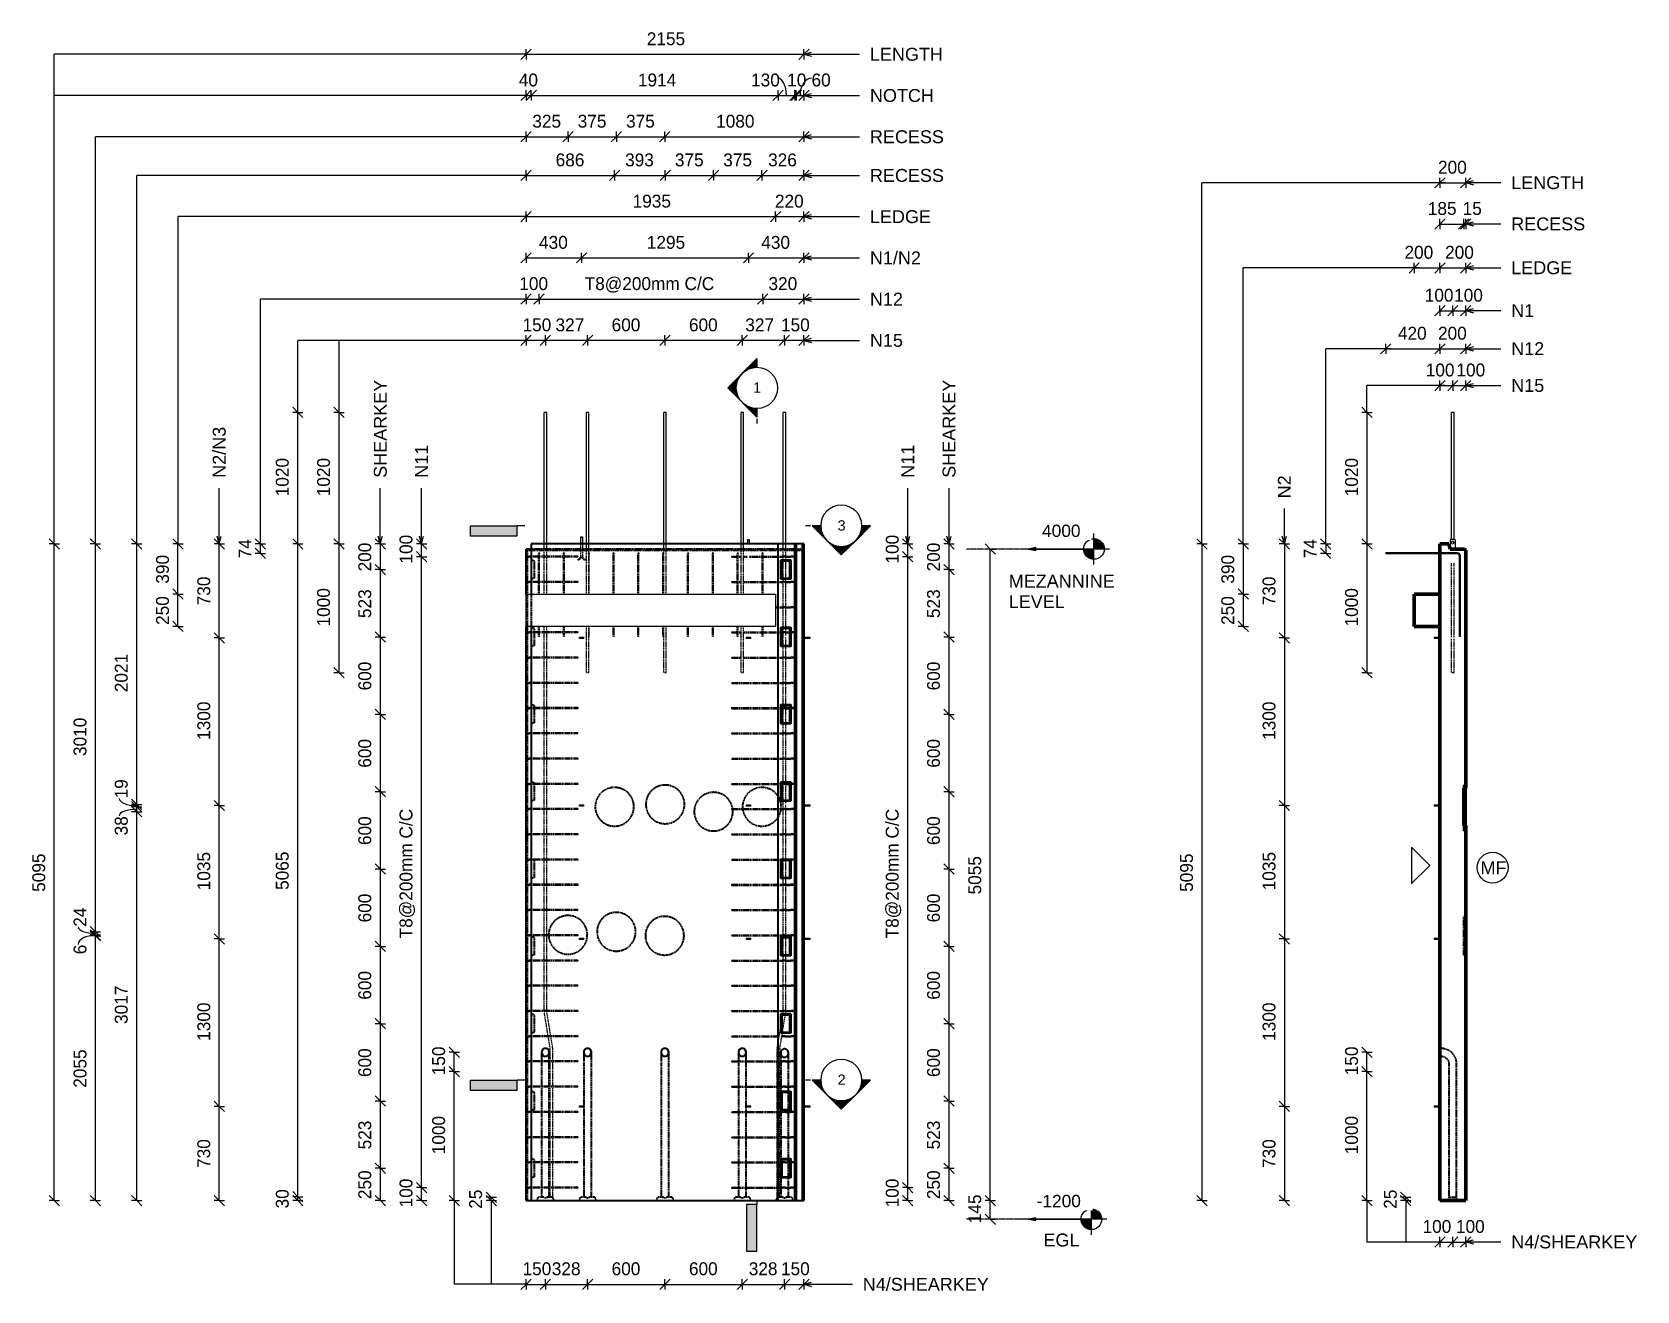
# Model space of a CAD drawing. Header units: millimetres. Extents: x 14477 to 26927, y -2096 to 7670.
import ezdxf

# ---------------------------------------------------------------- set-up
doc = ezdxf.new("R2010")
doc.units = ezdxf.units.MM
doc.linetypes.add('Dash', pattern=[6.36, 3.18, -3.18])
doc.linetypes.add('Overhead', pattern=[3.97, 2.38, -1.59])
for name, color, linetype, lineweight in [('A-ANNO-DIMS', 211, 'Continuous', 9), ('A-ANNO-DIMS-40', 211, 'Continuous', 9), ('A-DETL-MBND', 5, 'Continuous', 18), ('A-DETL-THIN', 151, 'Continuous', 18), ('A-FLOR-OVHD', 1, 'Overhead', 18), ('A-GENM', 13, 'Continuous', 18), ('A-GENM-HDLN', 13, 'Dash', 18), ('A-WALL', 113, 'Continuous', 25), ('A-WALL-HDLN', 110, 'Dash', 25), ('G-ANNO-DIMS', 111, 'Continuous', 9), ('G-ANNO-SYMB', 111, 'Continuous', 9), ('G-ANNO-TEXT', 231, 'Continuous', 9), ('S-BEAM', 12, 'Continuous', 18), ('S-RBAR', 171, 'Continuous', 18)]:
    doc.layers.add(name, color=color, linetype=linetype, lineweight=lineweight)
doc.styles.add('Arial', font='arial.ttf', dxfattribs={"height": 80})
doc.styles.add('Arial_1', font='arial.ttf', dxfattribs={"height": 100})
doc.styles.add('Arial_2', font='arial.ttf', dxfattribs={"height": 96})
doc.styles.add('Nirmala UI Semilight', font='NirmalaS.ttf', dxfattribs={"height": 100})
doc.dimstyles.new('Arrow_Filled_-_2_5_NI_UI', dxfattribs={"dimscale": 304.8, "dimtxt": 104.736395, "dimasz": 0.262467, "dimexe": 0.131234, "dimexo": 0.0625, "dimgap": 0.131234, "dimtad": 1, "dimdec": 0, "dimzin": 0, "dimdsep": 46, "dimtxsty": 'Nirmala UI Semilight', "dimblk1": 'OBLIQUE', "dimblk2": 'OBLIQUE', "dimsah": 1, "dimcen": 0.09, "dimazin": 0, "dimtfac": 1, "dimtdec": 4, "dimtix": 1, "dimtmove": 0, "dimatfit": 3, "dimfxl": 0.131234, "dimfxlon": 1, "dimtvp": 1, "dimtolj": 1, "dimtzin": 0, "dimarcsym": 2})
doc.dimstyles.new('Arrow_Filled_-_2_5_NI_UI_1', dxfattribs={"dimscale": 304.8, "dimtxt": 104.736395, "dimasz": 0.262467, "dimexe": 0.131234, "dimexo": 0.0625, "dimgap": 0.131234, "dimtad": 1, "dimdec": 0, "dimzin": 0, "dimdsep": 46, "dimtxsty": 'Nirmala UI Semilight', "dimblk1": 'OBLIQUE', "dimblk2": 'OBLIQUE', "dimsah": 1, "dimcen": 0.09, "dimazin": 0, "dimtfac": 1, "dimtdec": 4, "dimtix": 1, "dimtmove": 1, "dimatfit": 3, "dimfxl": 0.131234, "dimfxlon": 1, "dimtvp": 1, "dimtolj": 1, "dimtzin": 0, "dimarcsym": 2})
doc.dimstyles.new('Arrow_Filled_-_2_5_NI_UI_2', dxfattribs={"dimscale": 304.8, "dimtxt": 104.736395, "dimasz": 0.262467, "dimexe": 0.131234, "dimexo": 0.0625, "dimgap": 0.131234, "dimtad": 1, "dimdec": 0, "dimzin": 0, "dimdsep": 46, "dimtxsty": 'Nirmala UI Semilight', "dimblk1": 'OBLIQUE', "dimblk2": 'OBLIQUE', "dimsah": 1, "dimcen": 0.09, "dimazin": 0, "dimtfac": 1, "dimtdec": 4, "dimtix": 1, "dimtmove": 2, "dimatfit": 3, "dimfxl": 0.131234, "dimfxlon": 1, "dimtvp": 1, "dimtolj": 1, "dimtzin": 0, "dimarcsym": 2})

msp = doc.modelspace()

# ---------------------------------------------------------------- texts
at = {"layer": 'G-ANNO-SYMB', "char_height": 80, "width": 76.962, "attachment_point": 1, "style": 'Arial'}
for s, insert in [('1', (20071.1, 4953.3)), ('3', (20726.1, 3882.9)), ('2', (20726.1, -417.1))]:
    msp.add_mtext(s, dxfattribs=dict(at, insert=insert))
at = {"layer": 'G-ANNO-TEXT', "color": 7, "char_height": 100, "attachment_point": 1, "style": 'Arial_1'}
for s, insert, width in [('LENGTH', (20977, 7548.6), 686.244), ('NOTCH', (20977, 7228.6), 602.869), ('RECESS', (20977, 6908.6), 692.658), ('RECESS', (20977, 6608.6), 692.658), ('LENGTH', (25951.9, 6552.3), 686.244), ('LEDGE', (20977, 6288.6), 570.802), ('RECESS', (25951.9, 6232.3), 692.658), ('N1/N2', (20977, 5968.6), 477.806), ('LEDGE', (25951.9, 5892.3), 570.802), ('N12', (20977, 5648.6), 307.848), ('N1', (25951.9, 5559.2), 214.852), ('N15', (20977, 5328.6), 307.848), ('N12', (25951.9, 5264.2), 307.848), ('N15', (25951.9, 4979.2), 307.848), ('MEZANNINE', (22053.6, 3460.5), 990.886), ('LEVEL', (22053.6, 3301.8), 522.7), ('MF', (25713.7, 1236.3), 240.506), ('EGL', (22323, -1651.1), 336.709), ('N4/SHEARKEY', (25951.9, -1666), 1180.084), ('N4/SHEARKEY', (20921.4, -1994.6), 1180.084)]:
    msp.add_mtext(s, dxfattribs=dict(at, insert=insert, width=width))
at = {"layer": 'G-ANNO-TEXT', "color": 7, "char_height": 100, "attachment_point": 1, "rotation": 90, "style": 'Arial_1'}
for s, insert, width in [('SHEARKEY', (17128.7, 4212.4), 917.131), ('SHEARKEY', (21540.6, 4212.4), 917.131), ('N2/N3', (15879.3, 4212.4), 477.806), ('N11', (17448.7, 4212.4), 307.848), ('N11', (21220.6, 4212.4), 307.848), ('N2', (24142.2, 4053.3), 214.852)]:
    msp.add_mtext(s, dxfattribs=dict(at, insert=insert, width=width))

# ---------------------------------------------------------------- blocks, each defined once
blk = doc.blocks.new('M_Rectangular Corbel - M_Rectangular Corbel-1451328-Elevation Front')
at = {"layer": 'S-BEAM'}
for p, q in [((18310, 3060), (18310, 3310)), ((18310, 3310), (20245, 3310)), ((20245, 3310), (20245, 3060)), ((20245, 3060), (18310, 3060))]:
    blk.add_line(p, q, dxfattribs=at)
blk = doc.blocks.new('RR spread anchor face based - RR-SA-2_5-200-1726821-Elevation Front')
at = {"layer": 'A-GENM'}
for p, q in [((18725, -660), (18728, -660)), ((18725, -670), (18725, -660)), ((18728, -670), (18725, -670)), ((18728, -660), (18753, -660)), ((18728, -660), (18728, -670)), ((18753, -670), (18728, -670)), ((18753, -660), (18755, -660)), ((18753, -660), (18753, -670)), ((18755, -670), (18753, -670)), ((18755, -660), (18755, -670))]:
    blk.add_line(p, q, dxfattribs=at)
blk = doc.blocks.new('RR spread anchor face based - RR-SA-4_0-180-V1-Elevation Front')
at = {"layer": 'A-GENM'}
for p, q in [((20029, 3729), (20029, 3734)), ((20029, 3734), (20041, 3734)), ((20029, 3700), (20029, 3729)), ((20041, 3729), (20029, 3729)), ((20041, 3734), (20041, 3729)), ((20041, 3729), (20041, 3700))]:
    blk.add_line(p, q, dxfattribs=at)
blk = doc.blocks.new('RR spread anchor face based - RR-SA-3_0-200-1726827-Elevation Front')
at = {"layer": 'A-GENM'}
for p, q in [((20465, -660), (20506, -660)), ((20506, -670), (20465, -670)), ((20506, -660), (20511, -660)), ((20506, -670), (20506, -660)), ((20511, -670), (20506, -670)), ((20511, -660), (20511, -670))]:
    blk.add_line(p, q, dxfattribs=at)
blk = doc.blocks.new('RR spread anchor face based - RR-SA-4_0-180-1726831-Elevation Front')
at = {"layer": 'A-GENM'}
for p, q in [((18734, 3749), (18734, 3754)), ((18734, 3754), (18746, 3754)), ((18734, 3700), (18734, 3749)), ((18746, 3749), (18734, 3749)), ((18746, 3754), (18746, 3749)), ((18746, 3749), (18746, 3700))]:
    blk.add_line(p, q, dxfattribs=at)
at = {"layer": 'A-GENM-HDLN'}
for p, q in [((18734, 3600), (18734, 3700)), ((18746, 3700), (18746, 3600)), ((18734, 3600), (18708, 3574)), ((18720, 3574), (18708, 3574)), ((18746, 3600), (18720, 3574)), ((18734, 3600), (18746, 3600)), ((18734, 3600), (18746, 3600)), ((18761, 3574), (18740, 3594)), ((18773, 3574), (18746, 3600)), ((18773, 3574), (18761, 3574))]:
    blk.add_line(p, q, dxfattribs=at)
blk = doc.blocks.new('M_Rectangular Corbel - M_Rectangular Corbel-1451328-Elevation Right')
at = {"layer": 'S-BEAM', "lineweight": 50}
for p, q in [((12914, 3310), (12714, 3310)), ((12714, 3310), (12714, 3060)), ((12914, 3060), (12914, 3310)), ((12714, 3060), (12914, 3060))]:
    blk.add_line(p, q, dxfattribs=at)
blk = doc.blocks.new('RR spread anchor face based - RR-SA-4_0-180-1726831-Elevation Right')
at = {"layer": 'A-GENM'}
for p, q in [((12996, 3734), (12994, 3729)), ((12994, 3729), (12994, 3660)), ((13031, 3734), (12996, 3734)), ((13005, 3708), (13005, 3712)), ((13023, 3712), (13023, 3708)), ((13034, 3729), (13031, 3734)), ((13034, 3660), (13034, 3729))]:
    blk.add_line(p, q, dxfattribs=at)
for centre, start, end in [((13014, 3712), 0, 180), ((13014, 3708), 180, 0)]:
    blk.add_arc(centre, 9, start, end, dxfattribs=at)
blk = doc.blocks.new('RR spread anchor face based - RR-SA-2_5-200-1726821-Elevation Right')
at = {"layer": 'A-GENM'}
for p, q in [((12869, -660), (12874, -660)), ((12869, -660), (12869, -670)), ((12874, -670), (12869, -670)), ((12874, -660), (12914, -660)), ((12874, -660), (12874, -670)), ((12914, -670), (12874, -670))]:
    blk.add_line(p, q, dxfattribs=at)
blk = doc.blocks.new('Detail View - M_Section Tail - Filled Horizontal-14034-Elevation Front')
at = {"layer": 'G-ANNO-SYMB'}
blk.add_hatch(color=256, dxfattribs=at).paths.add_polyline_path([(18239, -540), (18239, -460), (17879, -460), (17879, -540)])
for p, q in [((17879, -540), (17879, -460)), ((17879, -460), (18239, -460)), ((18239, -460), (18239, -540)), ((18239, -540), (17879, -540))]:
    blk.add_line(p, q, dxfattribs=at)
blk = doc.blocks.new('Detail View - M_Section Head - Filled SHOP DWG-1002450-Elevation Front')
at = {"layer": 'G-ANNO-SYMB'}
h = blk.add_hatch(color=256, dxfattribs=at)
edge = h.paths.add_edge_path()
edge.add_line((20529, -460), (20595, -460))
edge.add_arc((20755, -460), 160, 180, 225)
edge.add_line((20642, -573), (20529, -460))
h = blk.add_hatch(color=256, dxfattribs=at)
edge = h.paths.add_edge_path()
edge.add_line((20982, -460), (20869, -573))
edge.add_arc((20755, -460), 160, 315, 360)
edge.add_line((20915, -460), (20982, -460))
h = blk.add_hatch(color=256, dxfattribs=at)
edge = h.paths.add_edge_path()
edge.add_line((20755, -686), (20642, -573))
edge.add_arc((20755, -460), 160, 225, 270)
edge.add_line((20755, -620), (20755, -686))
h = blk.add_hatch(color=256, dxfattribs=at)
edge = h.paths.add_edge_path()
edge.add_line((20755, -686), (20755, -620))
edge.add_arc((20755, -460), 160, 270, 315)
edge.add_line((20869, -573), (20755, -686))
for p, q in [((20755, -686), (20529, -460)), ((20595, -460), (20529, -460)), ((20529, -460), (20642, -573)), ((20595, -460), (20529, -460)), ((20755, -686), (20982, -460)), ((20869, -573), (20982, -460)), ((20915, -460), (20982, -460)), ((20982, -460), (20915, -460)), ((20642, -573), (20755, -686)), ((20755, -686), (20869, -573)), ((20755, -620), (20755, -686)), ((20755, -686), (20755, -620))]:
    blk.add_line(p, q, dxfattribs=at)
for start, end in [(360, 180), (180, 360), (180, 225), (315, 0), (225, 270), (270, 315)]:
    blk.add_arc((20755, -460), 160, start, end, dxfattribs=at)
blk = doc.blocks.new('DIMBLOCK1-Elevation Front')
at = {"layer": 'A-ANNO-DIMS-40'}
for p, q in [((14649, 3700), (14609, 3740)), ((14649, 3700), (14609, 3700)), ((14649, -1395), (14649, 3700)), ((14649, 3700), (14689, 3660)), ((14649, 3700), (14689, 3700)), ((14649, -1395), (14609, -1355)), ((14649, -1395), (14609, -1395)), ((14649, -1395), (14689, -1435)), ((14649, -1395), (14689, -1395))]:
    blk.add_line(p, q, dxfattribs=at)
at = {"layer": 'A-ANNO-DIMS-40', "color": 0, "insert": (14479, 1000), "char_height": 100, "width": 365.63, "attachment_point": 1, "rotation": 90, "line_spacing_factor": 1.142579, "style": 'Nirmala UI Semilight'}
blk.add_mtext('5095', dxfattribs=at)
blk = doc.blocks.new('_Oblique')
at = {"color": 0, "linetype": 'ByBlock', "lineweight": -2}
blk.add_line((-0.5, -0.5), (0.5, 0.5), dxfattribs=at)
blk = doc.blocks.new('DIMBLOCK2-Elevation Front')
at = {"layer": 'A-ANNO-DIMS-40'}
for p, q in [((15929, -665), (15889, -625)), ((15929, -665), (15889, -665)), ((15929, -1395), (15929, -665)), ((15929, -665), (15969, -705)), ((15929, -665), (15969, -665)), ((15929, -1395), (15889, -1355)), ((15929, -1395), (15889, -1395)), ((15929, -1395), (15969, -1435)), ((15929, -1395), (15969, -1395))]:
    blk.add_line(p, q, dxfattribs=at)
at = {"layer": 'A-ANNO-DIMS-40', "color": 0, "insert": (15759, -1142), "char_height": 100, "width": 269.65, "attachment_point": 1, "rotation": 90, "line_spacing_factor": 1.142579, "style": 'Nirmala UI Semilight'}
blk.add_mtext('730', dxfattribs=at)
blk = doc.blocks.new('DIMBLOCK3-Elevation Front')
at = {"layer": 'A-ANNO-DIMS-40'}
for p, q in [((15929, 635), (15889, 675)), ((15929, 635), (15889, 635)), ((15929, -665), (15929, 635)), ((15929, 635), (15969, 595)), ((15929, 635), (15969, 635)), ((15929, -665), (15889, -625)), ((15929, -665), (15889, -665)), ((15929, -665), (15969, -705)), ((15929, -665), (15969, -665))]:
    blk.add_line(p, q, dxfattribs=at)
at = {"layer": 'A-ANNO-DIMS-40', "color": 0, "insert": (15759, -156), "char_height": 100, "width": 338.2, "attachment_point": 1, "rotation": 90, "line_spacing_factor": 1.142579, "style": 'Nirmala UI Semilight'}
blk.add_mtext('1300', dxfattribs=at)
blk = doc.blocks.new('DIMBLOCK4-Elevation Front')
at = {"layer": 'A-ANNO-DIMS-40'}
for p, q in [((15929, 1670), (15889, 1710)), ((15929, 1670), (15889, 1670)), ((15929, 635), (15929, 1670)), ((15929, 1670), (15969, 1630)), ((15929, 1670), (15969, 1670)), ((15929, 635), (15889, 675)), ((15929, 635), (15889, 635)), ((15929, 635), (15969, 595)), ((15929, 635), (15969, 635))]:
    blk.add_line(p, q, dxfattribs=at)
at = {"layer": 'A-ANNO-DIMS-40', "color": 0, "insert": (15759, 1012), "char_height": 100, "width": 338.2, "attachment_point": 1, "rotation": 90, "line_spacing_factor": 1.142579, "style": 'Nirmala UI Semilight'}
blk.add_mtext('1035', dxfattribs=at)
blk = doc.blocks.new('DIMBLOCK5-Elevation Front')
at = {"layer": 'A-ANNO-DIMS-40'}
for p, q in [((15929, 2970), (15889, 3010)), ((15929, 2970), (15889, 2970)), ((15929, 1670), (15929, 2970)), ((15929, 2970), (15969, 2930)), ((15929, 2970), (15969, 2970)), ((15929, 1670), (15889, 1710)), ((15929, 1670), (15889, 1670)), ((15929, 1670), (15969, 1630)), ((15929, 1670), (15969, 1670))]:
    blk.add_line(p, q, dxfattribs=at)
at = {"layer": 'A-ANNO-DIMS-40', "color": 0, "insert": (15759, 2179), "char_height": 100, "width": 338.2, "attachment_point": 1, "rotation": 90, "line_spacing_factor": 1.142579, "style": 'Nirmala UI Semilight'}
blk.add_mtext('1300', dxfattribs=at)
blk = doc.blocks.new('DIMBLOCK6-Elevation Front')
at = {"layer": 'A-ANNO-DIMS-40'}
for p, q in [((15929, 3700), (15889, 3740)), ((15929, 3700), (15889, 3700)), ((15929, 2970), (15929, 3700)), ((15929, 3700), (15969, 3660)), ((15929, 3700), (15969, 3700)), ((15929, 2970), (15889, 3010)), ((15929, 2970), (15889, 2970)), ((15929, 2970), (15969, 2930)), ((15929, 2970), (15969, 2970))]:
    blk.add_line(p, q, dxfattribs=at)
at = {"layer": 'A-ANNO-DIMS-40', "color": 0, "insert": (15759, 3223), "char_height": 100, "width": 269.65, "attachment_point": 1, "rotation": 90, "line_spacing_factor": 1.142579, "style": 'Nirmala UI Semilight'}
blk.add_mtext('730', dxfattribs=at)
blk = doc.blocks.new('DIMBLOCK7-Elevation Front')
at = {"layer": 'A-ANNO-DIMS-40'}
for p, q in [((18310, 5919), (18270, 5879)), ((18310, 5919), (18350, 5959)), ((18310, 5919), (18310, 5959)), ((18310, 5919), (18740, 5919)), ((18310, 5919), (18310, 5879)), ((18740, 5919), (18700, 5879)), ((18740, 5919), (18780, 5959)), ((18740, 5919), (18740, 5959)), ((18740, 5919), (18740, 5879))]:
    blk.add_line(p, q, dxfattribs=at)
at = {"layer": 'A-ANNO-DIMS-40', "color": 0, "insert": (18410, 6089), "char_height": 100, "width": 276.5, "attachment_point": 1, "line_spacing_factor": 1.142579, "style": 'Nirmala UI Semilight'}
blk.add_mtext('430', dxfattribs=at)
blk = doc.blocks.new('DIMBLOCK8-Elevation Front')
at = {"layer": 'A-ANNO-DIMS-40'}
for p, q in [((18740, 5919), (18700, 5879)), ((18740, 5919), (18780, 5959)), ((18740, 5919), (18740, 5959)), ((18740, 5919), (20035, 5919)), ((18740, 5919), (18740, 5879)), ((20035, 5919), (19995, 5879)), ((20035, 5919), (20075, 5959)), ((20035, 5919), (20035, 5959)), ((20035, 5919), (20035, 5879))]:
    blk.add_line(p, q, dxfattribs=at)
at = {"layer": 'A-ANNO-DIMS-40', "color": 0, "insert": (19246, 6089), "char_height": 100, "width": 338.2, "attachment_point": 1, "line_spacing_factor": 1.142579, "style": 'Nirmala UI Semilight'}
blk.add_mtext('1295', dxfattribs=at)
blk = doc.blocks.new('DIMBLOCK9-Elevation Front')
at = {"layer": 'A-ANNO-DIMS-40'}
for p, q in [((20035, 5919), (19995, 5879)), ((20035, 5919), (20075, 5959)), ((20035, 5919), (20035, 5959)), ((20035, 5919), (20465, 5919)), ((20035, 5919), (20035, 5879)), ((20465, 5919), (20425, 5879)), ((20465, 5919), (20505, 5959)), ((20465, 5919), (20465, 5959)), ((20465, 5919), (20465, 5879))]:
    blk.add_line(p, q, dxfattribs=at)
at = {"layer": 'A-ANNO-DIMS-40', "color": 0, "insert": (20134, 6089), "char_height": 100, "width": 276.5, "attachment_point": 1, "line_spacing_factor": 1.142579, "style": 'Nirmala UI Semilight'}
blk.add_mtext('430', dxfattribs=at)
blk = doc.blocks.new('DIMBLOCK10-Elevation Front')
at = {"layer": 'A-ANNO-DIMS-40'}
for p, q in [((18310, 7499), (18270, 7459)), ((18310, 7499), (18350, 7539)), ((18310, 7499), (18310, 7539)), ((18310, 7499), (20465, 7499)), ((18310, 7499), (18310, 7459)), ((20465, 7499), (20425, 7459)), ((20465, 7499), (20505, 7539)), ((20465, 7499), (20465, 7539)), ((20465, 7499), (20465, 7459))]:
    blk.add_line(p, q, dxfattribs=at)
at = {"layer": 'A-ANNO-DIMS-40', "color": 0, "insert": (19246, 7669), "char_height": 100, "width": 338.2, "attachment_point": 1, "line_spacing_factor": 1.142579, "style": 'Nirmala UI Semilight'}
blk.add_mtext('2155', dxfattribs=at)
blk = doc.blocks.new('DIMBLOCK11-Elevation Front')
at = {"layer": 'A-ANNO-DIMS-40'}
for p, q in [((18310, 7179), (18270, 7139)), ((18310, 7179), (18350, 7219)), ((18310, 7179), (18310, 7219)), ((18310, 7179), (18350, 7179)), ((18350, 7179), (18310, 7139)), ((18310, 7179), (18310, 7139)), ((18350, 7179), (18390, 7219)), ((18350, 7179), (18350, 7219)), ((18350, 7179), (18350, 7139))]:
    blk.add_line(p, q, dxfattribs=at)
at = {"layer": 'A-ANNO-DIMS-40', "color": 0, "insert": (18253, 7349), "char_height": 100, "width": 185.1, "attachment_point": 1, "line_spacing_factor": 1.142579, "style": 'Nirmala UI Semilight'}
blk.add_mtext('40', dxfattribs=at)
blk = doc.blocks.new('DIMBLOCK12-Elevation Front')
at = {"layer": 'A-ANNO-DIMS-40'}
for p, q in [((18350, 7179), (18310, 7139)), ((18350, 7179), (18390, 7219)), ((18350, 7179), (18350, 7219)), ((18350, 7179), (20265, 7179)), ((18350, 7179), (18350, 7139)), ((20265, 7179), (20225, 7139)), ((20265, 7179), (20305, 7219)), ((20265, 7179), (20265, 7219)), ((20265, 7179), (20265, 7139))]:
    blk.add_line(p, q, dxfattribs=at)
at = {"layer": 'A-ANNO-DIMS-40', "color": 0, "insert": (19177, 7349), "char_height": 100, "width": 313.07, "attachment_point": 1, "line_spacing_factor": 1.142579, "style": 'Nirmala UI Semilight'}
blk.add_mtext('1914', dxfattribs=at)
blk = doc.blocks.new('DIMBLOCK13-Elevation Front')
at = {"layer": 'A-ANNO-DIMS-40'}
for p, q in [((20265, 7179), (20225, 7139)), ((20265, 7179), (20305, 7219)), ((20265, 7179), (20265, 7219)), ((20265, 7179), (20395, 7179)), ((20265, 7179), (20265, 7139)), ((20395, 7179), (20355, 7139)), ((20395, 7179), (20435, 7219)), ((20395, 7179), (20395, 7219)), ((20395, 7179), (20395, 7139))]:
    blk.add_line(p, q, dxfattribs=at)
blk.add_ellipse((20261, 7179), major_axis=(0, 135), ratio=0.507613, start_param=4.712389, end_param=6.283185, dxfattribs=at)
at = {"layer": 'A-ANNO-DIMS-40', "color": 0, "insert": (20055, 7349), "char_height": 100, "width": 246.8, "attachment_point": 1, "line_spacing_factor": 1.142579, "style": 'Nirmala UI Semilight'}
blk.add_mtext('130', dxfattribs=at)
blk = doc.blocks.new('DIMBLOCK14-Elevation Front')
at = {"layer": 'A-ANNO-DIMS-40'}
for p, q in [((20395, 7179), (20355, 7139)), ((20405, 7179), (20365, 7139)), ((20395, 7179), (20435, 7219)), ((20395, 7179), (20395, 7219)), ((20395, 7179), (20405, 7179)), ((20395, 7179), (20395, 7139)), ((20405, 7179), (20445, 7219)), ((20405, 7179), (20405, 7219)), ((20405, 7179), (20405, 7139))]:
    blk.add_line(p, q, dxfattribs=at)
at = {"layer": 'A-ANNO-DIMS-40', "color": 0, "insert": (20335, 7349), "char_height": 100, "width": 155.39, "attachment_point": 1, "line_spacing_factor": 1.142579, "style": 'Nirmala UI Semilight'}
blk.add_mtext('10', dxfattribs=at)
blk = doc.blocks.new('DIMBLOCK15-Elevation Front')
at = {"layer": 'A-ANNO-DIMS-40'}
for p, q in [((20405, 7179), (20365, 7139)), ((20405, 7179), (20445, 7219)), ((20405, 7179), (20405, 7219)), ((20405, 7179), (20465, 7179)), ((20405, 7179), (20405, 7139)), ((20465, 7179), (20425, 7139)), ((20465, 7179), (20505, 7219)), ((20465, 7179), (20465, 7219)), ((20465, 7179), (20465, 7139))]:
    blk.add_line(p, q, dxfattribs=at)
blk.add_ellipse((20524, 7179), major_axis=(0, 135), ratio=0.658554, start_param=0, end_param=1.570796, dxfattribs=at)
at = {"layer": 'A-ANNO-DIMS-40', "color": 0, "insert": (20524, 7349), "char_height": 100, "width": 182.81, "attachment_point": 1, "line_spacing_factor": 1.142579, "style": 'Nirmala UI Semilight'}
blk.add_mtext('60', dxfattribs=at)
blk = doc.blocks.new('DIMBLOCK16-Elevation Front')
at = {"layer": 'A-ANNO-DIMS-40'}
for p, q in [((18310, 6239), (18270, 6199)), ((18310, 6239), (18350, 6279)), ((18310, 6239), (18310, 6279)), ((18310, 6239), (20245, 6239)), ((18310, 6239), (18310, 6199)), ((20245, 6239), (20205, 6199)), ((20245, 6239), (20285, 6279)), ((20245, 6239), (20245, 6279)), ((20245, 6239), (20245, 6199))]:
    blk.add_line(p, q, dxfattribs=at)
at = {"layer": 'A-ANNO-DIMS-40', "color": 0, "insert": (19136, 6409), "char_height": 100, "width": 338.2, "attachment_point": 1, "line_spacing_factor": 1.142579, "style": 'Nirmala UI Semilight'}
blk.add_mtext('1935', dxfattribs=at)
blk = doc.blocks.new('DIMBLOCK17-Elevation Front')
at = {"layer": 'A-ANNO-DIMS-40'}
for p, q in [((20245, 6239), (20205, 6199)), ((20245, 6239), (20285, 6279)), ((20245, 6239), (20245, 6279)), ((20245, 6239), (20465, 6239)), ((20245, 6239), (20245, 6199)), ((20465, 6239), (20425, 6199)), ((20465, 6239), (20505, 6279)), ((20465, 6239), (20465, 6279)), ((20465, 6239), (20465, 6199))]:
    blk.add_line(p, q, dxfattribs=at)
at = {"layer": 'A-ANNO-DIMS-40', "color": 0, "insert": (20240, 6409), "char_height": 100, "width": 274.22, "attachment_point": 1, "line_spacing_factor": 1.142579, "style": 'Nirmala UI Semilight'}
blk.add_mtext('220', dxfattribs=at)
blk = doc.blocks.new('DIMBLOCK18-Elevation Front')
at = {"layer": 'A-ANNO-DIMS-40'}
for p, q in [((18310, 5599), (18350, 5639)), ((18310, 5599), (18310, 5639)), ((18410, 5599), (18450, 5639)), ((18410, 5599), (18410, 5639)), ((18310, 5599), (18270, 5559)), ((18310, 5599), (18410, 5599)), ((18310, 5599), (18310, 5559)), ((18410, 5599), (18370, 5559)), ((18410, 5599), (18410, 5559))]:
    blk.add_line(p, q, dxfattribs=at)
at = {"layer": 'A-ANNO-DIMS-40', "color": 0, "insert": (18257, 5769), "char_height": 100, "width": 246.8, "attachment_point": 1, "line_spacing_factor": 1.142579, "style": 'Nirmala UI Semilight'}
blk.add_mtext('100', dxfattribs=at)
blk = doc.blocks.new('DIMBLOCK19-Elevation Front')
at = {"layer": 'A-ANNO-DIMS-40'}
for p, q in [((18410, 5599), (18450, 5639)), ((18410, 5599), (18410, 5639)), ((20145, 5599), (20185, 5639)), ((20145, 5599), (20145, 5639)), ((18410, 5599), (18370, 5559)), ((18410, 5599), (20145, 5599)), ((18410, 5599), (18410, 5559)), ((20145, 5599), (20105, 5559)), ((20145, 5599), (20145, 5559))]:
    blk.add_line(p, q, dxfattribs=at)
at = {"layer": 'A-ANNO-DIMS-40', "color": 0, "insert": (18764, 5769), "char_height": 100, "width": 1231.7, "attachment_point": 1, "line_spacing_factor": 1.142579, "style": 'Nirmala UI Semilight'}
blk.add_mtext('T8@200mm C/C', dxfattribs=at)
blk = doc.blocks.new('DIMBLOCK20-Elevation Front')
at = {"layer": 'A-ANNO-DIMS-40'}
for p, q in [((20145, 5599), (20185, 5639)), ((20145, 5599), (20145, 5639)), ((20465, 5599), (20505, 5639)), ((20465, 5599), (20465, 5639)), ((20145, 5599), (20105, 5559)), ((20145, 5599), (20465, 5599)), ((20145, 5599), (20145, 5559)), ((20465, 5599), (20425, 5559)), ((20465, 5599), (20465, 5559))]:
    blk.add_line(p, q, dxfattribs=at)
at = {"layer": 'A-ANNO-DIMS-40', "color": 0, "insert": (20190, 5769), "char_height": 100, "width": 274.22, "attachment_point": 1, "line_spacing_factor": 1.142579, "style": 'Nirmala UI Semilight'}
blk.add_mtext('320', dxfattribs=at)
blk = doc.blocks.new('DIMBLOCK21-Elevation Front')
at = {"layer": 'A-ANNO-DIMS-40'}
for p, q in [((18310, 5279), (18270, 5239)), ((18310, 5279), (18350, 5319)), ((18310, 5279), (18310, 5319)), ((18310, 5279), (18460, 5279)), ((18310, 5279), (18310, 5239)), ((18460, 5279), (18420, 5239)), ((18460, 5279), (18500, 5319)), ((18460, 5279), (18460, 5319)), ((18460, 5279), (18460, 5239))]:
    blk.add_line(p, q, dxfattribs=at)
at = {"layer": 'A-ANNO-DIMS-40', "color": 0, "insert": (18282, 5449), "char_height": 100, "width": 246.8, "attachment_point": 1, "line_spacing_factor": 1.142579, "style": 'Nirmala UI Semilight'}
blk.add_mtext('150', dxfattribs=at)
blk = doc.blocks.new('DIMBLOCK22-Elevation Front')
at = {"layer": 'A-ANNO-DIMS-40'}
for p, q in [((18460, 5279), (18420, 5239)), ((18460, 5279), (18500, 5319)), ((18460, 5279), (18460, 5319)), ((18460, 5279), (18787, 5279)), ((18460, 5279), (18460, 5239)), ((18787, 5279), (18747, 5239)), ((18787, 5279), (18827, 5319)), ((18787, 5279), (18787, 5319)), ((18787, 5279), (18787, 5239))]:
    blk.add_line(p, q, dxfattribs=at)
at = {"layer": 'A-ANNO-DIMS-40', "color": 0, "insert": (18538, 5449), "char_height": 100, "width": 269.65, "attachment_point": 1, "line_spacing_factor": 1.142579, "style": 'Nirmala UI Semilight'}
blk.add_mtext('327', dxfattribs=at)
blk = doc.blocks.new('DIMBLOCK23-Elevation Front')
at = {"layer": 'A-ANNO-DIMS-40'}
for p, q in [((18787, 5279), (18747, 5239)), ((18787, 5279), (18827, 5319)), ((18787, 5279), (18787, 5319)), ((18787, 5279), (19387, 5279)), ((18787, 5279), (18787, 5239)), ((19387, 5279), (19347, 5239)), ((19387, 5279), (19427, 5319)), ((19387, 5279), (19387, 5319)), ((19387, 5279), (19387, 5239))]:
    blk.add_line(p, q, dxfattribs=at)
at = {"layer": 'A-ANNO-DIMS-40', "color": 0, "insert": (18973, 5449), "char_height": 100, "width": 274.22, "attachment_point": 1, "line_spacing_factor": 1.142579, "style": 'Nirmala UI Semilight'}
blk.add_mtext('600', dxfattribs=at)
blk = doc.blocks.new('DIMBLOCK24-Elevation Front')
at = {"layer": 'A-ANNO-DIMS-40'}
for p, q in [((19387, 5279), (19347, 5239)), ((19387, 5279), (19427, 5319)), ((19387, 5279), (19387, 5319)), ((19387, 5279), (19987, 5279)), ((19387, 5279), (19387, 5239)), ((19987, 5279), (19947, 5239)), ((19987, 5279), (20027, 5319)), ((19987, 5279), (19987, 5319)), ((19987, 5279), (19987, 5239))]:
    blk.add_line(p, q, dxfattribs=at)
at = {"layer": 'A-ANNO-DIMS-40', "color": 0, "insert": (19573, 5449), "char_height": 100, "width": 274.22, "attachment_point": 1, "line_spacing_factor": 1.142579, "style": 'Nirmala UI Semilight'}
blk.add_mtext('600', dxfattribs=at)
blk = doc.blocks.new('DIMBLOCK25-Elevation Front')
at = {"layer": 'A-ANNO-DIMS-40'}
for p, q in [((19987, 5279), (19947, 5239)), ((19987, 5279), (20027, 5319)), ((19987, 5279), (19987, 5319)), ((19987, 5279), (20314, 5279)), ((19987, 5279), (19987, 5239)), ((20314, 5279), (20274, 5239)), ((20314, 5279), (20354, 5319)), ((20314, 5279), (20314, 5319)), ((20314, 5279), (20314, 5239))]:
    blk.add_line(p, q, dxfattribs=at)
at = {"layer": 'A-ANNO-DIMS-40', "color": 0, "insert": (20010, 5449), "char_height": 100, "width": 269.65, "attachment_point": 1, "line_spacing_factor": 1.142579, "style": 'Nirmala UI Semilight'}
blk.add_mtext('327', dxfattribs=at)
blk = doc.blocks.new('DIMBLOCK26-Elevation Front')
at = {"layer": 'A-ANNO-DIMS-40'}
for p, q in [((20314, 5279), (20274, 5239)), ((20314, 5279), (20354, 5319)), ((20314, 5279), (20314, 5319)), ((20314, 5279), (20465, 5279)), ((20314, 5279), (20314, 5239)), ((20465, 5279), (20425, 5239)), ((20465, 5279), (20505, 5319)), ((20465, 5279), (20465, 5319)), ((20465, 5279), (20465, 5239))]:
    blk.add_line(p, q, dxfattribs=at)
at = {"layer": 'A-ANNO-DIMS-40', "color": 0, "insert": (20287, 5449), "char_height": 100, "width": 246.8, "attachment_point": 1, "line_spacing_factor": 1.142579, "style": 'Nirmala UI Semilight'}
blk.add_mtext('150', dxfattribs=at)
blk = doc.blocks.new('DIMBLOCK27-Elevation Front')
at = {"layer": 'A-ANNO-DIMS-40'}
for p, q in [((15609, 3310), (15569, 3350)), ((15609, 3310), (15569, 3310)), ((15609, 3060), (15609, 3310)), ((15609, 3310), (15649, 3270)), ((15609, 3310), (15649, 3310)), ((15609, 3060), (15569, 3100)), ((15609, 3060), (15569, 3060)), ((15609, 3060), (15649, 3020)), ((15609, 3060), (15649, 3060))]:
    blk.add_line(p, q, dxfattribs=at)
at = {"layer": 'A-ANNO-DIMS-40', "color": 0, "insert": (15439, 3071), "char_height": 100, "width": 274.22, "attachment_point": 1, "rotation": 90, "line_spacing_factor": 1.142579, "style": 'Nirmala UI Semilight'}
blk.add_mtext('250', dxfattribs=at)
blk = doc.blocks.new('DIMBLOCK28-Elevation Front')
at = {"layer": 'A-ANNO-DIMS-40'}
for p, q in [((15609, 3700), (15569, 3740)), ((15609, 3700), (15569, 3700)), ((15609, 3310), (15609, 3700)), ((15609, 3700), (15649, 3660)), ((15609, 3700), (15649, 3700)), ((15609, 3310), (15569, 3350)), ((15609, 3310), (15569, 3310)), ((15609, 3310), (15649, 3270)), ((15609, 3310), (15649, 3310))]:
    blk.add_line(p, q, dxfattribs=at)
at = {"layer": 'A-ANNO-DIMS-40', "color": 0, "insert": (15439, 3391), "char_height": 100, "width": 274.22, "attachment_point": 1, "rotation": 90, "line_spacing_factor": 1.142579, "style": 'Nirmala UI Semilight'}
blk.add_mtext('390', dxfattribs=at)
blk = doc.blocks.new('DIMBLOCK29-Elevation Front')
at = {"layer": 'A-ANNO-DIMS-40'}
for p, q in [((16539, -1365), (16499, -1325)), ((16539, -1395), (16499, -1355)), ((16539, -1365), (16499, -1365)), ((16539, -1395), (16539, -1365)), ((16539, -1365), (16579, -1405)), ((16539, -1365), (16579, -1365)), ((16539, -1395), (16499, -1395)), ((16539, -1395), (16579, -1435)), ((16539, -1395), (16579, -1395))]:
    blk.add_line(p, q, dxfattribs=at)
at = {"layer": 'A-ANNO-DIMS-40', "color": 0, "insert": (16368, -1456), "char_height": 100, "width": 182.81, "attachment_point": 1, "rotation": 90, "line_spacing_factor": 1.142579, "style": 'Nirmala UI Semilight'}
blk.add_mtext('30', dxfattribs=at)
blk = doc.blocks.new('DIMBLOCK30-Elevation Front')
at = {"layer": 'A-ANNO-DIMS-40'}
for p, q in [((16539, 3700), (16499, 3740)), ((16539, 3700), (16499, 3700)), ((16539, -1365), (16539, 3700)), ((16539, 3700), (16579, 3660)), ((16539, 3700), (16579, 3700)), ((16539, -1365), (16499, -1325)), ((16539, -1365), (16499, -1365)), ((16539, -1365), (16579, -1405)), ((16539, -1365), (16579, -1365))]:
    blk.add_line(p, q, dxfattribs=at)
at = {"layer": 'A-ANNO-DIMS-40', "color": 0, "insert": (16368, 1015), "char_height": 100, "width": 365.63, "attachment_point": 1, "rotation": 90, "line_spacing_factor": 1.142579, "style": 'Nirmala UI Semilight'}
blk.add_mtext('5065', dxfattribs=at)
blk = doc.blocks.new('DIMBLOCK31-Elevation Front')
at = {"layer": 'A-ANNO-DIMS-40'}
for p, q in [((16539, 4720), (16499, 4760)), ((16539, 4720), (16499, 4720)), ((16539, 3700), (16539, 4720)), ((16539, 4720), (16579, 4680)), ((16539, 4720), (16579, 4720)), ((16539, 3700), (16499, 3740)), ((16539, 3700), (16499, 3700)), ((16539, 3700), (16579, 3660)), ((16539, 3700), (16579, 3700))]:
    blk.add_line(p, q, dxfattribs=at)
at = {"layer": 'A-ANNO-DIMS-40', "color": 0, "insert": (16368, 4069), "char_height": 100, "width": 338.2, "attachment_point": 1, "rotation": 90, "line_spacing_factor": 1.142579, "style": 'Nirmala UI Semilight'}
blk.add_mtext('1020', dxfattribs=at)
blk = doc.blocks.new('DIMBLOCK32-Elevation Front')
at = {"layer": 'A-ANNO-DIMS-40'}
for p, q in [((16249, 3700), (16209, 3740)), ((16249, 3700), (16209, 3700)), ((16249, 3626), (16209, 3666)), ((16249, 3626), (16209, 3626)), ((16249, 3626), (16249, 3700)), ((16249, 3700), (16289, 3660)), ((16249, 3700), (16289, 3700)), ((16249, 3626), (16289, 3586)), ((16249, 3626), (16289, 3626))]:
    blk.add_line(p, q, dxfattribs=at)
at = {"layer": 'A-ANNO-DIMS-40', "color": 0, "insert": (16079, 3588), "char_height": 100, "width": 180.53, "attachment_point": 1, "rotation": 90, "line_spacing_factor": 1.142579, "style": 'Nirmala UI Semilight'}
blk.add_mtext('74', dxfattribs=at)
blk = doc.blocks.new('DIMBLOCK33-Elevation Front')
at = {"layer": 'A-ANNO-DIMS-40'}
for p, q in [((16859, 3700), (16819, 3740)), ((16859, 3700), (16819, 3700)), ((16859, 2700), (16859, 3700)), ((16859, 3700), (16899, 3660)), ((16859, 3700), (16899, 3700)), ((16859, 2700), (16819, 2740)), ((16859, 2700), (16819, 2700)), ((16859, 2700), (16899, 2660)), ((16859, 2700), (16899, 2700))]:
    blk.add_line(p, q, dxfattribs=at)
at = {"layer": 'A-ANNO-DIMS-40', "color": 0, "insert": (16688, 3059), "char_height": 100, "width": 338.2, "attachment_point": 1, "rotation": 90, "line_spacing_factor": 1.142579, "style": 'Nirmala UI Semilight'}
blk.add_mtext('1000', dxfattribs=at)
blk = doc.blocks.new('DIMBLOCK34-Elevation Front')
at = {"layer": 'A-ANNO-DIMS-40'}
for p, q in [((16859, 4720), (16819, 4760)), ((16859, 4720), (16819, 4720)), ((16859, 3700), (16859, 4720)), ((16859, 4720), (16899, 4680)), ((16859, 4720), (16899, 4720)), ((16859, 3700), (16819, 3740)), ((16859, 3700), (16819, 3700)), ((16859, 3700), (16899, 3660)), ((16859, 3700), (16899, 3700))]:
    blk.add_line(p, q, dxfattribs=at)
at = {"layer": 'A-ANNO-DIMS-40', "color": 0, "insert": (16688, 4069), "char_height": 100, "width": 338.2, "attachment_point": 1, "rotation": 90, "line_spacing_factor": 1.142579, "style": 'Nirmala UI Semilight'}
blk.add_mtext('1020', dxfattribs=at)
blk = doc.blocks.new('DIMBLOCK35-Elevation Front')
at = {"layer": 'A-ANNO-DIMS-40'}
for p, q in [((17179, -1145), (17139, -1105)), ((17179, -1145), (17139, -1145)), ((17179, -1395), (17179, -1145)), ((17179, -1145), (17219, -1185)), ((17179, -1145), (17219, -1145)), ((17179, -1395), (17139, -1355)), ((17179, -1395), (17139, -1395)), ((17179, -1395), (17219, -1435)), ((17179, -1395), (17219, -1395))]:
    blk.add_line(p, q, dxfattribs=at)
at = {"layer": 'A-ANNO-DIMS-40', "color": 0, "insert": (17008, -1384), "char_height": 100, "width": 274.22, "attachment_point": 1, "rotation": 90, "line_spacing_factor": 1.142579, "style": 'Nirmala UI Semilight'}
blk.add_mtext('250', dxfattribs=at)
blk = doc.blocks.new('DIMBLOCK36-Elevation Front')
at = {"layer": 'A-ANNO-DIMS-40'}
for p, q in [((17179, -623), (17139, -583)), ((17179, -623), (17139, -623)), ((17179, -1145), (17179, -623)), ((17179, -623), (17219, -663)), ((17179, -623), (17219, -623)), ((17179, -1145), (17139, -1105)), ((17179, -1145), (17139, -1145)), ((17179, -1145), (17219, -1185)), ((17179, -1145), (17219, -1145))]:
    blk.add_line(p, q, dxfattribs=at)
at = {"layer": 'A-ANNO-DIMS-40', "color": 0, "insert": (17008, -998), "char_height": 100, "width": 274.22, "attachment_point": 1, "rotation": 90, "line_spacing_factor": 1.142579, "style": 'Nirmala UI Semilight'}
blk.add_mtext('523', dxfattribs=at)
blk = doc.blocks.new('DIMBLOCK37-Elevation Front')
at = {"layer": 'A-ANNO-DIMS-40'}
for p, q in [((17179, -23), (17139, 17)), ((17179, -23), (17139, -23)), ((17179, -623), (17179, -23)), ((17179, -23), (17219, -63)), ((17179, -23), (17219, -23)), ((17179, -623), (17139, -583)), ((17179, -623), (17139, -623)), ((17179, -623), (17219, -663)), ((17179, -623), (17219, -623))]:
    blk.add_line(p, q, dxfattribs=at)
at = {"layer": 'A-ANNO-DIMS-40', "color": 0, "insert": (17008, -437), "char_height": 100, "width": 274.22, "attachment_point": 1, "rotation": 90, "line_spacing_factor": 1.142579, "style": 'Nirmala UI Semilight'}
blk.add_mtext('600', dxfattribs=at)
blk = doc.blocks.new('DIMBLOCK38-Elevation Front')
at = {"layer": 'A-ANNO-DIMS-40'}
for p, q in [((17179, 577), (17139, 617)), ((17179, 577), (17139, 577)), ((17179, -23), (17179, 577)), ((17179, 577), (17219, 537)), ((17179, 577), (17219, 577)), ((17179, -23), (17139, 17)), ((17179, -23), (17139, -23)), ((17179, -23), (17219, -63)), ((17179, -23), (17219, -23))]:
    blk.add_line(p, q, dxfattribs=at)
at = {"layer": 'A-ANNO-DIMS-40', "color": 0, "insert": (17008, 163), "char_height": 100, "width": 274.22, "attachment_point": 1, "rotation": 90, "line_spacing_factor": 1.142579, "style": 'Nirmala UI Semilight'}
blk.add_mtext('600', dxfattribs=at)
blk = doc.blocks.new('DIMBLOCK39-Elevation Front')
at = {"layer": 'A-ANNO-DIMS-40'}
for p, q in [((17179, 1177), (17139, 1217)), ((17179, 1177), (17139, 1177)), ((17179, 577), (17179, 1177)), ((17179, 1177), (17219, 1137)), ((17179, 1177), (17219, 1177)), ((17179, 577), (17139, 617)), ((17179, 577), (17139, 577)), ((17179, 577), (17219, 537)), ((17179, 577), (17219, 577))]:
    blk.add_line(p, q, dxfattribs=at)
at = {"layer": 'A-ANNO-DIMS-40', "color": 0, "insert": (17008, 763), "char_height": 100, "width": 274.22, "attachment_point": 1, "rotation": 90, "line_spacing_factor": 1.142579, "style": 'Nirmala UI Semilight'}
blk.add_mtext('600', dxfattribs=at)
blk = doc.blocks.new('DIMBLOCK40-Elevation Front')
at = {"layer": 'A-ANNO-DIMS-40'}
for p, q in [((17179, 1777), (17139, 1817)), ((17179, 1777), (17139, 1777)), ((17179, 1177), (17179, 1777)), ((17179, 1777), (17219, 1737)), ((17179, 1777), (17219, 1777)), ((17179, 1177), (17139, 1217)), ((17179, 1177), (17139, 1177)), ((17179, 1177), (17219, 1137)), ((17179, 1177), (17219, 1177))]:
    blk.add_line(p, q, dxfattribs=at)
at = {"layer": 'A-ANNO-DIMS-40', "color": 0, "insert": (17008, 1363), "char_height": 100, "width": 274.22, "attachment_point": 1, "rotation": 90, "line_spacing_factor": 1.142579, "style": 'Nirmala UI Semilight'}
blk.add_mtext('600', dxfattribs=at)
blk = doc.blocks.new('DIMBLOCK41-Elevation Front')
at = {"layer": 'A-ANNO-DIMS-40'}
for p, q in [((17179, 2377), (17139, 2417)), ((17179, 2377), (17139, 2377)), ((17179, 1777), (17179, 2377)), ((17179, 2377), (17219, 2337)), ((17179, 2377), (17219, 2377)), ((17179, 1777), (17139, 1817)), ((17179, 1777), (17139, 1777)), ((17179, 1777), (17219, 1737)), ((17179, 1777), (17219, 1777))]:
    blk.add_line(p, q, dxfattribs=at)
at = {"layer": 'A-ANNO-DIMS-40', "color": 0, "insert": (17008, 1963), "char_height": 100, "width": 274.22, "attachment_point": 1, "rotation": 90, "line_spacing_factor": 1.142579, "style": 'Nirmala UI Semilight'}
blk.add_mtext('600', dxfattribs=at)
blk = doc.blocks.new('DIMBLOCK42-Elevation Front')
at = {"layer": 'A-ANNO-DIMS-40'}
for p, q in [((17179, 2977), (17139, 3017)), ((17179, 2977), (17139, 2977)), ((17179, 2377), (17179, 2977)), ((17179, 2977), (17219, 2937)), ((17179, 2977), (17219, 2977)), ((17179, 2377), (17139, 2417)), ((17179, 2377), (17139, 2377)), ((17179, 2377), (17219, 2337)), ((17179, 2377), (17219, 2377))]:
    blk.add_line(p, q, dxfattribs=at)
at = {"layer": 'A-ANNO-DIMS-40', "color": 0, "insert": (17008, 2563), "char_height": 100, "width": 274.22, "attachment_point": 1, "rotation": 90, "line_spacing_factor": 1.142579, "style": 'Nirmala UI Semilight'}
blk.add_mtext('600', dxfattribs=at)
blk = doc.blocks.new('DIMBLOCK43-Elevation Front')
at = {"layer": 'A-ANNO-DIMS-40'}
for p, q in [((17179, 3500), (17139, 3540)), ((17179, 3500), (17139, 3500)), ((17179, 2977), (17179, 3500)), ((17179, 3500), (17219, 3460)), ((17179, 3500), (17219, 3500)), ((17179, 2977), (17139, 3017)), ((17179, 2977), (17139, 2977)), ((17179, 2977), (17219, 2937)), ((17179, 2977), (17219, 2977))]:
    blk.add_line(p, q, dxfattribs=at)
at = {"layer": 'A-ANNO-DIMS-40', "color": 0, "insert": (17008, 3124), "char_height": 100, "width": 274.22, "attachment_point": 1, "rotation": 90, "line_spacing_factor": 1.142579, "style": 'Nirmala UI Semilight'}
blk.add_mtext('523', dxfattribs=at)
blk = doc.blocks.new('DIMBLOCK44-Elevation Front')
at = {"layer": 'A-ANNO-DIMS-40'}
for p, q in [((17179, 3700), (17139, 3740)), ((17179, 3700), (17139, 3700)), ((17179, 3500), (17179, 3700)), ((17179, 3700), (17219, 3660)), ((17179, 3700), (17219, 3700)), ((17179, 3500), (17139, 3540)), ((17179, 3500), (17139, 3500)), ((17179, 3500), (17219, 3460)), ((17179, 3500), (17219, 3500))]:
    blk.add_line(p, q, dxfattribs=at)
at = {"layer": 'A-ANNO-DIMS-40', "color": 0, "insert": (17008, 3486), "char_height": 100, "width": 274.22, "attachment_point": 1, "rotation": 90, "line_spacing_factor": 1.142579, "style": 'Nirmala UI Semilight'}
blk.add_mtext('200', dxfattribs=at)
blk = doc.blocks.new('DIMBLOCK45-Elevation Front')
at = {"layer": 'A-ANNO-DIMS-40'}
for p, q in [((17499, -1295), (17459, -1255)), ((17499, -1295), (17459, -1295)), ((17499, -1395), (17459, -1355)), ((17499, -1395), (17499, -1295)), ((17499, -1295), (17539, -1335)), ((17499, -1295), (17539, -1295)), ((17499, -1395), (17459, -1395)), ((17499, -1395), (17539, -1435)), ((17499, -1395), (17539, -1395))]:
    blk.add_line(p, q, dxfattribs=at)
at = {"layer": 'A-ANNO-DIMS-40', "color": 0, "insert": (17328, -1448), "char_height": 100, "width": 246.8, "attachment_point": 1, "rotation": 90, "line_spacing_factor": 1.142579, "style": 'Nirmala UI Semilight'}
blk.add_mtext('100', dxfattribs=at)
blk = doc.blocks.new('DIMBLOCK46-Elevation Front')
at = {"layer": 'A-ANNO-DIMS-40'}
for p, q in [((17499, 3600), (17459, 3640)), ((17499, 3600), (17459, 3600)), ((17499, -1295), (17499, 3600)), ((17499, 3600), (17539, 3560)), ((17499, 3600), (17539, 3600)), ((17499, -1295), (17459, -1255)), ((17499, -1295), (17459, -1295)), ((17499, -1295), (17539, -1335)), ((17499, -1295), (17539, -1295))]:
    blk.add_line(p, q, dxfattribs=at)
at = {"layer": 'A-ANNO-DIMS-40', "color": 0, "insert": (17328, 639), "char_height": 100, "width": 1231.7, "attachment_point": 1, "rotation": 90, "line_spacing_factor": 1.142579, "style": 'Nirmala UI Semilight'}
blk.add_mtext('T8@200mm C/C', dxfattribs=at)
blk = doc.blocks.new('DIMBLOCK47-Elevation Front')
at = {"layer": 'A-ANNO-DIMS-40'}
for p, q in [((17499, 3700), (17459, 3740)), ((17499, 3700), (17459, 3700)), ((17499, 3600), (17459, 3640)), ((17499, 3600), (17499, 3700)), ((17499, 3700), (17539, 3660)), ((17499, 3700), (17539, 3700)), ((17499, 3600), (17459, 3600)), ((17499, 3600), (17539, 3560)), ((17499, 3600), (17539, 3600))]:
    blk.add_line(p, q, dxfattribs=at)
at = {"layer": 'A-ANNO-DIMS-40', "color": 0, "insert": (17328, 3547), "char_height": 100, "width": 246.8, "attachment_point": 1, "rotation": 90, "line_spacing_factor": 1.142579, "style": 'Nirmala UI Semilight'}
blk.add_mtext('100', dxfattribs=at)
blk = doc.blocks.new('DIMBLOCK48-Elevation Front')
at = {"layer": 'A-ANNO-DIMS-40'}
for p, q in [((21591, -1145), (21551, -1105)), ((21591, -1145), (21551, -1145)), ((21591, -1395), (21591, -1145)), ((21591, -1145), (21631, -1185)), ((21591, -1145), (21631, -1145)), ((21591, -1395), (21551, -1355)), ((21591, -1395), (21551, -1395)), ((21591, -1395), (21631, -1435)), ((21591, -1395), (21631, -1395))]:
    blk.add_line(p, q, dxfattribs=at)
at = {"layer": 'A-ANNO-DIMS-40', "color": 0, "insert": (21420, -1384), "char_height": 100, "width": 274.22, "attachment_point": 1, "rotation": 90, "line_spacing_factor": 1.142579, "style": 'Nirmala UI Semilight'}
blk.add_mtext('250', dxfattribs=at)
blk = doc.blocks.new('DIMBLOCK49-Elevation Front')
at = {"layer": 'A-ANNO-DIMS-40'}
for p, q in [((21591, -623), (21551, -583)), ((21591, -623), (21551, -623)), ((21591, -1145), (21591, -623)), ((21591, -623), (21631, -663)), ((21591, -623), (21631, -623)), ((21591, -1145), (21551, -1105)), ((21591, -1145), (21551, -1145)), ((21591, -1145), (21631, -1185)), ((21591, -1145), (21631, -1145))]:
    blk.add_line(p, q, dxfattribs=at)
at = {"layer": 'A-ANNO-DIMS-40', "color": 0, "insert": (21420, -998), "char_height": 100, "width": 274.22, "attachment_point": 1, "rotation": 90, "line_spacing_factor": 1.142579, "style": 'Nirmala UI Semilight'}
blk.add_mtext('523', dxfattribs=at)
blk = doc.blocks.new('DIMBLOCK50-Elevation Front')
at = {"layer": 'A-ANNO-DIMS-40'}
for p, q in [((21591, -23), (21551, 17)), ((21591, -23), (21551, -23)), ((21591, -623), (21591, -23)), ((21591, -23), (21631, -63)), ((21591, -23), (21631, -23)), ((21591, -623), (21551, -583)), ((21591, -623), (21551, -623)), ((21591, -623), (21631, -663)), ((21591, -623), (21631, -623))]:
    blk.add_line(p, q, dxfattribs=at)
at = {"layer": 'A-ANNO-DIMS-40', "color": 0, "insert": (21420, -437), "char_height": 100, "width": 274.22, "attachment_point": 1, "rotation": 90, "line_spacing_factor": 1.142579, "style": 'Nirmala UI Semilight'}
blk.add_mtext('600', dxfattribs=at)
blk = doc.blocks.new('DIMBLOCK51-Elevation Front')
at = {"layer": 'A-ANNO-DIMS-40'}
for p, q in [((21591, 577), (21551, 617)), ((21591, 577), (21551, 577)), ((21591, -23), (21591, 577)), ((21591, 577), (21631, 537)), ((21591, 577), (21631, 577)), ((21591, -23), (21551, 17)), ((21591, -23), (21551, -23)), ((21591, -23), (21631, -63)), ((21591, -23), (21631, -23))]:
    blk.add_line(p, q, dxfattribs=at)
at = {"layer": 'A-ANNO-DIMS-40', "color": 0, "insert": (21420, 163), "char_height": 100, "width": 274.22, "attachment_point": 1, "rotation": 90, "line_spacing_factor": 1.142579, "style": 'Nirmala UI Semilight'}
blk.add_mtext('600', dxfattribs=at)
blk = doc.blocks.new('DIMBLOCK52-Elevation Front')
at = {"layer": 'A-ANNO-DIMS-40'}
for p, q in [((21591, 1177), (21551, 1217)), ((21591, 1177), (21551, 1177)), ((21591, 577), (21591, 1177)), ((21591, 1177), (21631, 1137)), ((21591, 1177), (21631, 1177)), ((21591, 577), (21551, 617)), ((21591, 577), (21551, 577)), ((21591, 577), (21631, 537)), ((21591, 577), (21631, 577))]:
    blk.add_line(p, q, dxfattribs=at)
at = {"layer": 'A-ANNO-DIMS-40', "color": 0, "insert": (21420, 763), "char_height": 100, "width": 274.22, "attachment_point": 1, "rotation": 90, "line_spacing_factor": 1.142579, "style": 'Nirmala UI Semilight'}
blk.add_mtext('600', dxfattribs=at)
blk = doc.blocks.new('DIMBLOCK53-Elevation Front')
at = {"layer": 'A-ANNO-DIMS-40'}
for p, q in [((21591, 1777), (21551, 1817)), ((21591, 1777), (21551, 1777)), ((21591, 1177), (21591, 1777)), ((21591, 1777), (21631, 1737)), ((21591, 1777), (21631, 1777)), ((21591, 1177), (21551, 1217)), ((21591, 1177), (21551, 1177)), ((21591, 1177), (21631, 1137)), ((21591, 1177), (21631, 1177))]:
    blk.add_line(p, q, dxfattribs=at)
at = {"layer": 'A-ANNO-DIMS-40', "color": 0, "insert": (21420, 1363), "char_height": 100, "width": 274.22, "attachment_point": 1, "rotation": 90, "line_spacing_factor": 1.142579, "style": 'Nirmala UI Semilight'}
blk.add_mtext('600', dxfattribs=at)
blk = doc.blocks.new('DIMBLOCK54-Elevation Front')
at = {"layer": 'A-ANNO-DIMS-40'}
for p, q in [((21591, 2377), (21551, 2417)), ((21591, 2377), (21551, 2377)), ((21591, 1777), (21591, 2377)), ((21591, 2377), (21631, 2337)), ((21591, 2377), (21631, 2377)), ((21591, 1777), (21551, 1817)), ((21591, 1777), (21551, 1777)), ((21591, 1777), (21631, 1737)), ((21591, 1777), (21631, 1777))]:
    blk.add_line(p, q, dxfattribs=at)
at = {"layer": 'A-ANNO-DIMS-40', "color": 0, "insert": (21420, 1963), "char_height": 100, "width": 274.22, "attachment_point": 1, "rotation": 90, "line_spacing_factor": 1.142579, "style": 'Nirmala UI Semilight'}
blk.add_mtext('600', dxfattribs=at)
blk = doc.blocks.new('DIMBLOCK55-Elevation Front')
at = {"layer": 'A-ANNO-DIMS-40'}
for p, q in [((21591, 2977), (21551, 3017)), ((21591, 2977), (21551, 2977)), ((21591, 2377), (21591, 2977)), ((21591, 2977), (21631, 2937)), ((21591, 2977), (21631, 2977)), ((21591, 2377), (21551, 2417)), ((21591, 2377), (21551, 2377)), ((21591, 2377), (21631, 2337)), ((21591, 2377), (21631, 2377))]:
    blk.add_line(p, q, dxfattribs=at)
at = {"layer": 'A-ANNO-DIMS-40', "color": 0, "insert": (21420, 2563), "char_height": 100, "width": 274.22, "attachment_point": 1, "rotation": 90, "line_spacing_factor": 1.142579, "style": 'Nirmala UI Semilight'}
blk.add_mtext('600', dxfattribs=at)
blk = doc.blocks.new('DIMBLOCK56-Elevation Front')
at = {"layer": 'A-ANNO-DIMS-40'}
for p, q in [((21591, 3500), (21551, 3540)), ((21591, 3500), (21551, 3500)), ((21591, 2977), (21591, 3500)), ((21591, 3500), (21631, 3460)), ((21591, 3500), (21631, 3500)), ((21591, 2977), (21551, 3017)), ((21591, 2977), (21551, 2977)), ((21591, 2977), (21631, 2937)), ((21591, 2977), (21631, 2977))]:
    blk.add_line(p, q, dxfattribs=at)
at = {"layer": 'A-ANNO-DIMS-40', "color": 0, "insert": (21420, 3124), "char_height": 100, "width": 274.22, "attachment_point": 1, "rotation": 90, "line_spacing_factor": 1.142579, "style": 'Nirmala UI Semilight'}
blk.add_mtext('523', dxfattribs=at)
blk = doc.blocks.new('DIMBLOCK57-Elevation Front')
at = {"layer": 'A-ANNO-DIMS-40'}
for p, q in [((21591, 3700), (21551, 3740)), ((21591, 3700), (21551, 3700)), ((21591, 3500), (21591, 3700)), ((21591, 3700), (21631, 3660)), ((21591, 3700), (21631, 3700)), ((21591, 3500), (21551, 3540)), ((21591, 3500), (21551, 3500)), ((21591, 3500), (21631, 3460)), ((21591, 3500), (21631, 3500))]:
    blk.add_line(p, q, dxfattribs=at)
at = {"layer": 'A-ANNO-DIMS-40', "color": 0, "insert": (21420, 3486), "char_height": 100, "width": 274.22, "attachment_point": 1, "rotation": 90, "line_spacing_factor": 1.142579, "style": 'Nirmala UI Semilight'}
blk.add_mtext('200', dxfattribs=at)
blk = doc.blocks.new('DIMBLOCK58-Elevation Front')
at = {"layer": 'A-ANNO-DIMS-40'}
for p, q in [((21271, -1295), (21231, -1255)), ((21271, -1295), (21231, -1295)), ((21271, -1395), (21231, -1355)), ((21271, -1395), (21271, -1295)), ((21271, -1295), (21311, -1335)), ((21271, -1295), (21311, -1295)), ((21271, -1395), (21231, -1395)), ((21271, -1395), (21311, -1435)), ((21271, -1395), (21311, -1395))]:
    blk.add_line(p, q, dxfattribs=at)
at = {"layer": 'A-ANNO-DIMS-40', "color": 0, "insert": (21100, -1448), "char_height": 100, "width": 246.8, "attachment_point": 1, "rotation": 90, "line_spacing_factor": 1.142579, "style": 'Nirmala UI Semilight'}
blk.add_mtext('100', dxfattribs=at)
blk = doc.blocks.new('DIMBLOCK59-Elevation Front')
at = {"layer": 'A-ANNO-DIMS-40'}
for p, q in [((21271, 3600), (21231, 3640)), ((21271, 3600), (21231, 3600)), ((21271, -1295), (21271, 3600)), ((21271, 3600), (21311, 3560)), ((21271, 3600), (21311, 3600)), ((21271, -1295), (21231, -1255)), ((21271, -1295), (21231, -1295)), ((21271, -1295), (21311, -1335)), ((21271, -1295), (21311, -1295))]:
    blk.add_line(p, q, dxfattribs=at)
at = {"layer": 'A-ANNO-DIMS-40', "color": 0, "insert": (21100, 639), "char_height": 100, "width": 1231.7, "attachment_point": 1, "rotation": 90, "line_spacing_factor": 1.142579, "style": 'Nirmala UI Semilight'}
blk.add_mtext('T8@200mm C/C', dxfattribs=at)
blk = doc.blocks.new('DIMBLOCK60-Elevation Front')
at = {"layer": 'A-ANNO-DIMS-40'}
for p, q in [((21271, 3700), (21231, 3740)), ((21271, 3700), (21231, 3700)), ((21271, 3600), (21231, 3640)), ((21271, 3600), (21271, 3700)), ((21271, 3700), (21311, 3660)), ((21271, 3700), (21311, 3700)), ((21271, 3600), (21231, 3600)), ((21271, 3600), (21311, 3560)), ((21271, 3600), (21311, 3600))]:
    blk.add_line(p, q, dxfattribs=at)
at = {"layer": 'A-ANNO-DIMS-40', "color": 0, "insert": (21100, 3547), "char_height": 100, "width": 246.8, "attachment_point": 1, "rotation": 90, "line_spacing_factor": 1.142579, "style": 'Nirmala UI Semilight'}
blk.add_mtext('100', dxfattribs=at)
blk = doc.blocks.new('DIMBLOCK61-Elevation Front')
at = {"layer": 'A-ANNO-DIMS-40'}
for p, q in [((17752, -395), (17712, -355)), ((17752, -395), (17712, -395)), ((17752, -1395), (17752, -395)), ((17752, -395), (17792, -435)), ((17752, -395), (17792, -395)), ((17752, -1395), (17712, -1355)), ((17752, -1395), (17712, -1395)), ((17752, -1395), (17792, -1435)), ((17752, -1395), (17792, -1395))]:
    blk.add_line(p, q, dxfattribs=at)
at = {"layer": 'A-ANNO-DIMS-40', "color": 0, "insert": (17581, -1036), "char_height": 100, "width": 338.2, "attachment_point": 1, "rotation": 90, "line_spacing_factor": 1.142579, "style": 'Nirmala UI Semilight'}
blk.add_mtext('1000', dxfattribs=at)
blk = doc.blocks.new('DIMBLOCK62-Elevation Front')
at = {"layer": 'A-ANNO-DIMS-40'}
for p, q in [((17752, -245), (17712, -205)), ((17752, -245), (17712, -245)), ((17752, -395), (17752, -245)), ((17752, -245), (17792, -285)), ((17752, -245), (17792, -245)), ((17752, -395), (17712, -355)), ((17752, -395), (17712, -395)), ((17752, -395), (17792, -435)), ((17752, -395), (17792, -395))]:
    blk.add_line(p, q, dxfattribs=at)
at = {"layer": 'A-ANNO-DIMS-40', "color": 0, "insert": (17581, -423), "char_height": 100, "width": 246.8, "attachment_point": 1, "rotation": 90, "line_spacing_factor": 1.142579, "style": 'Nirmala UI Semilight'}
blk.add_mtext('150', dxfattribs=at)
blk = doc.blocks.new('DIMBLOCK63-Elevation Front')
at = {"layer": 'A-ANNO-DIMS-40'}
for p, q in [((18039, -1370), (17999, -1330)), ((18039, -1395), (17999, -1355)), ((18039, -1370), (17999, -1370)), ((18039, -1395), (17999, -1395)), ((18039, -1395), (18039, -1370)), ((18039, -1370), (18079, -1410)), ((18039, -1370), (18079, -1370)), ((18039, -1395), (18079, -1435)), ((18039, -1395), (18079, -1395))]:
    blk.add_line(p, q, dxfattribs=at)
at = {"layer": 'A-ANNO-DIMS-40', "color": 0, "insert": (17868, -1459), "char_height": 100, "width": 182.81, "attachment_point": 1, "rotation": 90, "line_spacing_factor": 1.142579, "style": 'Nirmala UI Semilight'}
blk.add_mtext('25', dxfattribs=at)
blk = doc.blocks.new('DIMBLOCK64-Elevation Front')
at = {"layer": 'A-ANNO-DIMS-40'}
for p, q in [((18310, -2045), (18270, -2085)), ((18310, -2045), (18350, -2005)), ((18310, -2045), (18310, -2005)), ((18310, -2045), (18460, -2045)), ((18310, -2045), (18310, -2085)), ((18460, -2045), (18420, -2085)), ((18460, -2045), (18500, -2005)), ((18460, -2045), (18460, -2005)), ((18460, -2045), (18460, -2085))]:
    blk.add_line(p, q, dxfattribs=at)
at = {"layer": 'A-ANNO-DIMS-40', "color": 0, "insert": (18282, -1874), "char_height": 100, "width": 246.8, "attachment_point": 1, "line_spacing_factor": 1.142579, "style": 'Nirmala UI Semilight'}
blk.add_mtext('150', dxfattribs=at)
blk = doc.blocks.new('DIMBLOCK65-Elevation Front')
at = {"layer": 'A-ANNO-DIMS-40'}
for p, q in [((18460, -2045), (18420, -2085)), ((18460, -2045), (18500, -2005)), ((18460, -2045), (18460, -2005)), ((18460, -2045), (18787, -2045)), ((18460, -2045), (18460, -2085)), ((18787, -2045), (18747, -2085)), ((18787, -2045), (18827, -2005)), ((18787, -2045), (18787, -2005)), ((18787, -2045), (18787, -2085))]:
    blk.add_line(p, q, dxfattribs=at)
at = {"layer": 'A-ANNO-DIMS-40', "color": 0, "insert": (18509, -1874), "char_height": 100, "width": 274.22, "attachment_point": 1, "line_spacing_factor": 1.142579, "style": 'Nirmala UI Semilight'}
blk.add_mtext('328', dxfattribs=at)
blk = doc.blocks.new('DIMBLOCK66-Elevation Front')
at = {"layer": 'A-ANNO-DIMS-40'}
for p, q in [((18787, -2045), (18747, -2085)), ((18787, -2045), (18827, -2005)), ((18787, -2045), (18787, -2005)), ((18787, -2045), (19387, -2045)), ((18787, -2045), (18787, -2085)), ((19387, -2045), (19347, -2085)), ((19387, -2045), (19427, -2005)), ((19387, -2045), (19387, -2005)), ((19387, -2045), (19387, -2085))]:
    blk.add_line(p, q, dxfattribs=at)
at = {"layer": 'A-ANNO-DIMS-40', "color": 0, "insert": (18973, -1874), "char_height": 100, "width": 274.22, "attachment_point": 1, "line_spacing_factor": 1.142579, "style": 'Nirmala UI Semilight'}
blk.add_mtext('600', dxfattribs=at)
blk = doc.blocks.new('DIMBLOCK67-Elevation Front')
at = {"layer": 'A-ANNO-DIMS-40'}
for p, q in [((19387, -2045), (19347, -2085)), ((19387, -2045), (19427, -2005)), ((19387, -2045), (19387, -2005)), ((19387, -2045), (19987, -2045)), ((19387, -2045), (19387, -2085)), ((19987, -2045), (19947, -2085)), ((19987, -2045), (20027, -2005)), ((19987, -2045), (19987, -2005)), ((19987, -2045), (19987, -2085))]:
    blk.add_line(p, q, dxfattribs=at)
at = {"layer": 'A-ANNO-DIMS-40', "color": 0, "insert": (19573, -1874), "char_height": 100, "width": 274.22, "attachment_point": 1, "line_spacing_factor": 1.142579, "style": 'Nirmala UI Semilight'}
blk.add_mtext('600', dxfattribs=at)
blk = doc.blocks.new('DIMBLOCK68-Elevation Front')
at = {"layer": 'A-ANNO-DIMS-40'}
for p, q in [((19987, -2045), (19947, -2085)), ((19987, -2045), (20027, -2005)), ((19987, -2045), (19987, -2005)), ((19987, -2045), (20315, -2045)), ((19987, -2045), (19987, -2085)), ((20315, -2045), (20275, -2085)), ((20315, -2045), (20355, -2005)), ((20315, -2045), (20315, -2005)), ((20315, -2045), (20315, -2085))]:
    blk.add_line(p, q, dxfattribs=at)
at = {"layer": 'A-ANNO-DIMS-40', "color": 0, "insert": (20037, -1874), "char_height": 100, "width": 274.22, "attachment_point": 1, "line_spacing_factor": 1.142579, "style": 'Nirmala UI Semilight'}
blk.add_mtext('328', dxfattribs=at)
blk = doc.blocks.new('DIMBLOCK69-Elevation Front')
at = {"layer": 'A-ANNO-DIMS-40'}
for p, q in [((20315, -2045), (20275, -2085)), ((20315, -2045), (20355, -2005)), ((20315, -2045), (20315, -2005)), ((20315, -2045), (20465, -2045)), ((20315, -2045), (20315, -2085)), ((20465, -2045), (20425, -2085)), ((20465, -2045), (20505, -2005)), ((20465, -2045), (20465, -2005)), ((20465, -2045), (20465, -2085))]:
    blk.add_line(p, q, dxfattribs=at)
at = {"layer": 'A-ANNO-DIMS-40', "color": 0, "insert": (20287, -1874), "char_height": 100, "width": 246.8, "attachment_point": 1, "line_spacing_factor": 1.142579, "style": 'Nirmala UI Semilight'}
blk.add_mtext('150', dxfattribs=at)
blk = doc.blocks.new('DIMBLOCK70-Elevation Front')
at = {"layer": 'A-ANNO-DIMS-40'}
for p, q in [((21911, -1395), (21871, -1355)), ((21911, -1395), (21871, -1395)), ((21911, -1540), (21911, -1395)), ((21911, -1395), (21951, -1435)), ((21911, -1395), (21951, -1395)), ((21911, -1540), (21871, -1500)), ((21911, -1540), (21871, -1540)), ((21911, -1540), (21951, -1580)), ((21911, -1540), (21951, -1540))]:
    blk.add_line(p, q, dxfattribs=at)
at = {"layer": 'A-ANNO-DIMS-40', "color": 0, "insert": (21740, -1571), "char_height": 100, "width": 249.08, "attachment_point": 1, "rotation": 90, "line_spacing_factor": 1.142579, "style": 'Nirmala UI Semilight'}
blk.add_mtext('145', dxfattribs=at)
blk = doc.blocks.new('DIMBLOCK71-Elevation Front')
at = {"layer": 'A-ANNO-DIMS-40'}
for p, q in [((21911, 3660), (21871, 3700)), ((21911, 3660), (21871, 3660)), ((21911, -1395), (21911, 3660)), ((21911, 3660), (21951, 3620)), ((21911, 3660), (21951, 3660)), ((21911, -1395), (21871, -1355)), ((21911, -1395), (21871, -1395)), ((21911, -1395), (21951, -1435)), ((21911, -1395), (21951, -1395))]:
    blk.add_line(p, q, dxfattribs=at)
at = {"layer": 'A-ANNO-DIMS-40', "color": 0, "insert": (21740, 980), "char_height": 100, "width": 365.63, "attachment_point": 1, "rotation": 90, "line_spacing_factor": 1.142579, "style": 'Nirmala UI Semilight'}
blk.add_mtext('5055', dxfattribs=at)
blk = doc.blocks.new('Spot Elevations - M_Spot Elevation - Target Filled-10609-Elevation Front')
at = {"layer": 'G-ANNO-DIMS'}
h = blk.add_hatch(color=256, dxfattribs=at)
edge = h.paths.add_edge_path()
edge.add_line((22715, 3660), (22795, 3660))
edge.add_arc((22715, 3660), 80, 0, 90)
edge.add_line((22715, 3740), (22715, 3660))
h = blk.add_hatch(color=256, dxfattribs=at)
edge = h.paths.add_edge_path()
edge.add_line((22715, 3660), (22635, 3660))
edge.add_arc((22715, 3660), 80, 180, 270)
edge.add_line((22715, 3580), (22715, 3660))
for p, q in [((22715, 3540), (22715, 3780)), ((22835, 3660), (22155, 3660))]:
    blk.add_line(p, q, dxfattribs=at)
blk.add_circle((22715, 3660), 80, dxfattribs=at)
blk = doc.blocks.new('DIMBLOCK72-Elevation Front')
at = {"layer": 'A-ANNO-DIMS-40'}
for p, q in [((18310, 6559), (18350, 6599)), ((18310, 6559), (18310, 6599)), ((18996, 6559), (19036, 6599)), ((18996, 6559), (18996, 6599)), ((18310, 6559), (18270, 6519)), ((18310, 6559), (18996, 6559)), ((18310, 6559), (18310, 6519)), ((18996, 6559), (18956, 6519)), ((18996, 6559), (18996, 6519))]:
    blk.add_line(p, q, dxfattribs=at)
at = {"layer": 'A-ANNO-DIMS-40', "color": 0, "insert": (18539, 6729), "char_height": 100, "width": 274.22, "attachment_point": 1, "line_spacing_factor": 1.142579, "style": 'Nirmala UI Semilight'}
blk.add_mtext('686', dxfattribs=at)
blk = doc.blocks.new('DIMBLOCK73-Elevation Front')
at = {"layer": 'A-ANNO-DIMS-40'}
for p, q in [((18996, 6559), (19036, 6599)), ((18996, 6559), (18996, 6599)), ((19389, 6559), (19429, 6599)), ((19389, 6559), (19389, 6599)), ((18996, 6559), (18956, 6519)), ((18996, 6559), (19389, 6559)), ((18996, 6559), (18996, 6519)), ((19389, 6559), (19349, 6519)), ((19389, 6559), (19389, 6519))]:
    blk.add_line(p, q, dxfattribs=at)
at = {"layer": 'A-ANNO-DIMS-40', "color": 0, "insert": (19078, 6729), "char_height": 100, "width": 274.22, "attachment_point": 1, "line_spacing_factor": 1.142579, "style": 'Nirmala UI Semilight'}
blk.add_mtext('393', dxfattribs=at)
blk = doc.blocks.new('DIMBLOCK74-Elevation Front')
at = {"layer": 'A-ANNO-DIMS-40'}
for p, q in [((19389, 6559), (19429, 6599)), ((19389, 6559), (19389, 6599)), ((19764, 6559), (19804, 6599)), ((19764, 6559), (19764, 6599)), ((19389, 6559), (19349, 6519)), ((19389, 6559), (19764, 6559)), ((19389, 6559), (19389, 6519)), ((19764, 6559), (19724, 6519)), ((19764, 6559), (19764, 6519))]:
    blk.add_line(p, q, dxfattribs=at)
at = {"layer": 'A-ANNO-DIMS-40', "color": 0, "insert": (19464, 6729), "char_height": 100, "width": 269.65, "attachment_point": 1, "line_spacing_factor": 1.142579, "style": 'Nirmala UI Semilight'}
blk.add_mtext('375', dxfattribs=at)
blk = doc.blocks.new('DIMBLOCK75-Elevation Front')
at = {"layer": 'A-ANNO-DIMS-40'}
for p, q in [((19764, 6559), (19804, 6599)), ((19764, 6559), (19764, 6599)), ((20139, 6559), (20179, 6599)), ((20139, 6559), (20139, 6599)), ((19764, 6559), (19724, 6519)), ((19764, 6559), (20139, 6559)), ((19764, 6559), (19764, 6519)), ((20139, 6559), (20099, 6519)), ((20139, 6559), (20139, 6519))]:
    blk.add_line(p, q, dxfattribs=at)
at = {"layer": 'A-ANNO-DIMS-40', "color": 0, "insert": (19839, 6729), "char_height": 100, "width": 269.65, "attachment_point": 1, "line_spacing_factor": 1.142579, "style": 'Nirmala UI Semilight'}
blk.add_mtext('375', dxfattribs=at)
blk = doc.blocks.new('DIMBLOCK76-Elevation Front')
at = {"layer": 'A-ANNO-DIMS-40'}
for p, q in [((20139, 6559), (20179, 6599)), ((20139, 6559), (20139, 6599)), ((20465, 6559), (20505, 6599)), ((20465, 6559), (20465, 6599)), ((20139, 6559), (20099, 6519)), ((20139, 6559), (20465, 6559)), ((20139, 6559), (20139, 6519)), ((20465, 6559), (20425, 6519)), ((20465, 6559), (20465, 6519))]:
    blk.add_line(p, q, dxfattribs=at)
at = {"layer": 'A-ANNO-DIMS-40', "color": 0, "insert": (20187, 6729), "char_height": 100, "width": 274.22, "attachment_point": 1, "line_spacing_factor": 1.142579, "style": 'Nirmala UI Semilight'}
blk.add_mtext('326', dxfattribs=at)
blk = doc.blocks.new('DIMBLOCK77-Elevation Front')
at = {"layer": 'A-ANNO-DIMS-40'}
for p, q in [((18310, 6859), (18270, 6819)), ((18310, 6859), (18350, 6899)), ((18310, 6859), (18310, 6899)), ((18310, 6859), (18635, 6859)), ((18310, 6859), (18310, 6819)), ((18635, 6859), (18595, 6819)), ((18635, 6859), (18675, 6899)), ((18635, 6859), (18635, 6899)), ((18635, 6859), (18635, 6819))]:
    blk.add_line(p, q, dxfattribs=at)
at = {"layer": 'A-ANNO-DIMS-40', "color": 0, "insert": (18358, 7029), "char_height": 100, "width": 274.22, "attachment_point": 1, "line_spacing_factor": 1.142579, "style": 'Nirmala UI Semilight'}
blk.add_mtext('325', dxfattribs=at)
blk = doc.blocks.new('DIMBLOCK78-Elevation Front')
at = {"layer": 'A-ANNO-DIMS-40'}
for p, q in [((18635, 6859), (18595, 6819)), ((18635, 6859), (18675, 6899)), ((18635, 6859), (18635, 6899)), ((18635, 6859), (19010, 6859)), ((18635, 6859), (18635, 6819)), ((19010, 6859), (18970, 6819)), ((19010, 6859), (19050, 6899)), ((19010, 6859), (19010, 6899)), ((19010, 6859), (19010, 6819))]:
    blk.add_line(p, q, dxfattribs=at)
at = {"layer": 'A-ANNO-DIMS-40', "color": 0, "insert": (18710, 7029), "char_height": 100, "width": 269.65, "attachment_point": 1, "line_spacing_factor": 1.142579, "style": 'Nirmala UI Semilight'}
blk.add_mtext('375', dxfattribs=at)
blk = doc.blocks.new('DIMBLOCK79-Elevation Front')
at = {"layer": 'A-ANNO-DIMS-40'}
for p, q in [((19010, 6859), (18970, 6819)), ((19010, 6859), (19050, 6899)), ((19010, 6859), (19010, 6899)), ((19010, 6859), (19385, 6859)), ((19010, 6859), (19010, 6819)), ((19385, 6859), (19345, 6819)), ((19385, 6859), (19425, 6899)), ((19385, 6859), (19385, 6899)), ((19385, 6859), (19385, 6819))]:
    blk.add_line(p, q, dxfattribs=at)
at = {"layer": 'A-ANNO-DIMS-40', "color": 0, "insert": (19085, 7029), "char_height": 100, "width": 269.65, "attachment_point": 1, "line_spacing_factor": 1.142579, "style": 'Nirmala UI Semilight'}
blk.add_mtext('375', dxfattribs=at)
blk = doc.blocks.new('DIMBLOCK80-Elevation Front')
at = {"layer": 'A-ANNO-DIMS-40'}
for p, q in [((19385, 6859), (19345, 6819)), ((19385, 6859), (19425, 6899)), ((19385, 6859), (19385, 6899)), ((19385, 6859), (20465, 6859)), ((19385, 6859), (19385, 6819)), ((20465, 6859), (20425, 6819)), ((20465, 6859), (20505, 6899)), ((20465, 6859), (20465, 6899)), ((20465, 6859), (20465, 6819))]:
    blk.add_line(p, q, dxfattribs=at)
at = {"layer": 'A-ANNO-DIMS-40', "color": 0, "insert": (19784, 7029), "char_height": 100, "width": 338.2, "attachment_point": 1, "line_spacing_factor": 1.142579, "style": 'Nirmala UI Semilight'}
blk.add_mtext('1080', dxfattribs=at)
blk = doc.blocks.new('DIMBLOCK81-Elevation Front')
at = {"layer": 'A-ANNO-DIMS-40'}
for p, q in [((14969, 660), (14929, 700)), ((14969, 660), (14929, 660)), ((14969, -1395), (14969, 660)), ((14969, 660), (15009, 620)), ((14969, 660), (15009, 660)), ((14969, -1395), (14929, -1355)), ((14969, -1395), (14929, -1395)), ((14969, -1395), (15009, -1435)), ((14969, -1395), (15009, -1395))]:
    blk.add_line(p, q, dxfattribs=at)
at = {"layer": 'A-ANNO-DIMS-40', "color": 0, "insert": (14799, -520), "char_height": 100, "width": 365.63, "attachment_point": 1, "rotation": 90, "line_spacing_factor": 1.142579, "style": 'Nirmala UI Semilight'}
blk.add_mtext('2055', dxfattribs=at)
blk = doc.blocks.new('DIMBLOCK82-Elevation Front')
at = {"layer": 'A-ANNO-DIMS-40'}
for p, q in [((14969, 666), (14929, 706)), ((14969, 660), (14929, 700)), ((14969, 666), (14929, 666)), ((14969, 660), (14929, 660)), ((14969, 660), (14969, 666)), ((14969, 666), (15009, 626)), ((14969, 666), (15009, 666)), ((14969, 660), (15009, 620)), ((14969, 660), (15009, 660))]:
    blk.add_line(p, q, dxfattribs=at)
blk.add_ellipse((14969, 592), major_axis=(-135, 0), ratio=0.524794, start_param=4.712389, end_param=6.283185, dxfattribs=at)
at = {"layer": 'A-ANNO-DIMS-40', "color": 0, "insert": (14799, 516), "char_height": 100, "width": 91.41, "attachment_point": 1, "rotation": 90, "line_spacing_factor": 1.142579, "style": 'Nirmala UI Semilight'}
blk.add_mtext('6', dxfattribs=at)
blk = doc.blocks.new('DIMBLOCK83-Elevation Front')
at = {"layer": 'A-ANNO-DIMS-40'}
for p, q in [((14969, 690), (14929, 730)), ((14969, 666), (14929, 706)), ((14969, 690), (14929, 690)), ((14969, 666), (14929, 666)), ((14969, 666), (14969, 690)), ((14969, 690), (15009, 650)), ((14969, 690), (15009, 690)), ((14969, 666), (15009, 626)), ((14969, 666), (15009, 666))]:
    blk.add_line(p, q, dxfattribs=at)
blk.add_ellipse((14969, 729), major_axis=(135, 0), ratio=0.375614, start_param=3.141593, end_param=4.712389, dxfattribs=at)
at = {"layer": 'A-ANNO-DIMS-40', "color": 0, "insert": (14799, 729), "char_height": 100, "width": 185.1, "attachment_point": 1, "rotation": 90, "line_spacing_factor": 1.142579, "style": 'Nirmala UI Semilight'}
blk.add_mtext('24', dxfattribs=at)
blk = doc.blocks.new('DIMBLOCK84-Elevation Front')
at = {"layer": 'A-ANNO-DIMS-40'}
for p, q in [((14969, 3700), (14929, 3740)), ((14969, 3700), (14929, 3700)), ((14969, 690), (14969, 3700)), ((14969, 3700), (15009, 3660)), ((14969, 3700), (15009, 3700)), ((14969, 690), (14929, 730)), ((14969, 690), (14929, 690)), ((14969, 690), (15009, 650)), ((14969, 690), (15009, 690))]:
    blk.add_line(p, q, dxfattribs=at)
at = {"layer": 'A-ANNO-DIMS-40', "color": 0, "insert": (14799, 2054), "char_height": 100, "width": 338.2, "attachment_point": 1, "rotation": 90, "line_spacing_factor": 1.142579, "style": 'Nirmala UI Semilight'}
blk.add_mtext('3010', dxfattribs=at)
blk = doc.blocks.new('DIMBLOCK85-Elevation Front')
at = {"layer": 'A-ANNO-DIMS-40'}
for p, q in [((15289, 1622), (15249, 1662)), ((15289, 1622), (15249, 1622)), ((15289, -1395), (15289, 1622)), ((15289, 1622), (15329, 1582)), ((15289, 1622), (15329, 1622)), ((15289, -1395), (15249, -1355)), ((15289, -1395), (15249, -1395)), ((15289, -1395), (15329, -1435)), ((15289, -1395), (15329, -1395))]:
    blk.add_line(p, q, dxfattribs=at)
at = {"layer": 'A-ANNO-DIMS-40', "color": 0, "insert": (15119, -25), "char_height": 100, "width": 333.63, "attachment_point": 1, "rotation": 90, "line_spacing_factor": 1.142579, "style": 'Nirmala UI Semilight'}
blk.add_mtext('3017', dxfattribs=at)
blk = doc.blocks.new('DIMBLOCK86-Elevation Front')
at = {"layer": 'A-ANNO-DIMS-40'}
for p, q in [((15289, 1660), (15249, 1700)), ((15289, 1622), (15249, 1662)), ((15289, 1660), (15249, 1660)), ((15289, 1622), (15249, 1622)), ((15289, 1622), (15289, 1660)), ((15289, 1660), (15329, 1620)), ((15289, 1660), (15329, 1660)), ((15289, 1622), (15329, 1582)), ((15289, 1622), (15329, 1622))]:
    blk.add_line(p, q, dxfattribs=at)
blk.add_ellipse((15289, 1590), major_axis=(135, 0), ratio=0.37436, start_param=1.570796, end_param=3.141593, dxfattribs=at)
at = {"layer": 'A-ANNO-DIMS-40', "color": 0, "insert": (15119, 1438), "char_height": 100, "width": 182.81, "attachment_point": 1, "rotation": 90, "line_spacing_factor": 1.142579, "style": 'Nirmala UI Semilight'}
blk.add_mtext('38', dxfattribs=at)
blk = doc.blocks.new('DIMBLOCK87-Elevation Front')
at = {"layer": 'A-ANNO-DIMS-40'}
for p, q in [((15289, 1679), (15249, 1719)), ((15289, 1660), (15249, 1700)), ((15289, 1679), (15249, 1679)), ((15289, 1660), (15249, 1660)), ((15289, 1660), (15289, 1679)), ((15289, 1679), (15329, 1639)), ((15289, 1679), (15329, 1679)), ((15289, 1660), (15329, 1620)), ((15289, 1660), (15329, 1660))]:
    blk.add_line(p, q, dxfattribs=at)
blk.add_ellipse((15289, 1725), major_axis=(135, 0), ratio=0.411876, start_param=3.141593, end_param=4.712389, dxfattribs=at)
at = {"layer": 'A-ANNO-DIMS-40', "color": 0, "insert": (15119, 1725), "char_height": 100, "width": 155.39, "attachment_point": 1, "rotation": 90, "line_spacing_factor": 1.142579, "style": 'Nirmala UI Semilight'}
blk.add_mtext('19', dxfattribs=at)
blk = doc.blocks.new('DIMBLOCK88-Elevation Front')
at = {"layer": 'A-ANNO-DIMS-40'}
for p, q in [((15289, 3700), (15249, 3740)), ((15289, 3700), (15249, 3700)), ((15289, 1679), (15289, 3700)), ((15289, 3700), (15329, 3660)), ((15289, 3700), (15329, 3700)), ((15289, 1679), (15249, 1719)), ((15289, 1679), (15249, 1679)), ((15289, 1679), (15329, 1639)), ((15289, 1679), (15329, 1679))]:
    blk.add_line(p, q, dxfattribs=at)
at = {"layer": 'A-ANNO-DIMS-40', "color": 0, "insert": (15119, 2549), "char_height": 100, "width": 338.2, "attachment_point": 1, "rotation": 90, "line_spacing_factor": 1.142579, "style": 'Nirmala UI Semilight'}
blk.add_mtext('2021', dxfattribs=at)
blk = doc.blocks.new('DIMBLOCK89-Elevation Right')
at = {"layer": 'A-ANNO-DIMS-40'}
for p, q in [((23553, 3700), (23513, 3740)), ((23553, 3700), (23513, 3700)), ((23553, 3700), (23553, -1395)), ((23553, 3700), (23593, 3660)), ((23553, 3700), (23593, 3700)), ((23553, -1395), (23513, -1355)), ((23553, -1395), (23513, -1395)), ((23553, -1395), (23593, -1435)), ((23553, -1395), (23593, -1395))]:
    blk.add_line(p, q, dxfattribs=at)
at = {"layer": 'A-ANNO-DIMS-40', "color": 0, "insert": (23383, 1000), "char_height": 100, "width": 365.63, "attachment_point": 1, "rotation": 90, "line_spacing_factor": 1.142579, "style": 'Nirmala UI Semilight'}
blk.add_mtext('5095', dxfattribs=at)
blk = doc.blocks.new('DIMBLOCK90-Elevation Right')
at = {"layer": 'A-ANNO-DIMS-40'}
for p, q in [((23873, 3700), (23833, 3740)), ((23873, 3700), (23833, 3700)), ((23873, 3700), (23873, 3310)), ((23873, 3700), (23913, 3660)), ((23873, 3700), (23913, 3700)), ((23873, 3310), (23833, 3350)), ((23873, 3310), (23833, 3310)), ((23873, 3310), (23913, 3270)), ((23873, 3310), (23913, 3310))]:
    blk.add_line(p, q, dxfattribs=at)
at = {"layer": 'A-ANNO-DIMS-40', "color": 0, "insert": (23703, 3391), "char_height": 100, "width": 274.22, "attachment_point": 1, "rotation": 90, "line_spacing_factor": 1.142579, "style": 'Nirmala UI Semilight'}
blk.add_mtext('390', dxfattribs=at)
blk = doc.blocks.new('DIMBLOCK91-Elevation Right')
at = {"layer": 'A-ANNO-DIMS-40'}
for p, q in [((23873, 3310), (23833, 3350)), ((23873, 3310), (23833, 3310)), ((23873, 3310), (23873, 3060)), ((23873, 3310), (23913, 3270)), ((23873, 3310), (23913, 3310)), ((23873, 3060), (23833, 3100)), ((23873, 3060), (23833, 3060)), ((23873, 3060), (23913, 3020)), ((23873, 3060), (23913, 3060))]:
    blk.add_line(p, q, dxfattribs=at)
at = {"layer": 'A-ANNO-DIMS-40', "color": 0, "insert": (23703, 3071), "char_height": 100, "width": 274.22, "attachment_point": 1, "rotation": 90, "line_spacing_factor": 1.142579, "style": 'Nirmala UI Semilight'}
blk.add_mtext('250', dxfattribs=at)
blk = doc.blocks.new('DIMBLOCK92-Elevation Right')
at = {"layer": 'A-ANNO-DIMS-40'}
for p, q in [((24833, 4720), (24793, 4760)), ((24833, 4720), (24793, 4720)), ((24833, 4720), (24833, 3700)), ((24833, 4720), (24873, 4680)), ((24833, 4720), (24873, 4720)), ((24833, 3700), (24793, 3740)), ((24833, 3700), (24793, 3700)), ((24833, 3700), (24873, 3660)), ((24833, 3700), (24873, 3700))]:
    blk.add_line(p, q, dxfattribs=at)
at = {"layer": 'A-ANNO-DIMS-40', "color": 0, "insert": (24663, 4069), "char_height": 100, "width": 338.2, "attachment_point": 1, "rotation": 90, "line_spacing_factor": 1.142579, "style": 'Nirmala UI Semilight'}
blk.add_mtext('1020', dxfattribs=at)
blk = doc.blocks.new('DIMBLOCK93-Elevation Right')
at = {"layer": 'A-ANNO-DIMS-40'}
for p, q in [((24833, 3700), (24793, 3740)), ((24833, 3700), (24793, 3700)), ((24833, 3700), (24833, 2700)), ((24833, 3700), (24873, 3660)), ((24833, 3700), (24873, 3700)), ((24833, 2700), (24793, 2740)), ((24833, 2700), (24793, 2700)), ((24833, 2700), (24873, 2660)), ((24833, 2700), (24873, 2700))]:
    blk.add_line(p, q, dxfattribs=at)
at = {"layer": 'A-ANNO-DIMS-40', "color": 0, "insert": (24663, 3059), "char_height": 100, "width": 338.2, "attachment_point": 1, "rotation": 90, "line_spacing_factor": 1.142579, "style": 'Nirmala UI Semilight'}
blk.add_mtext('1000', dxfattribs=at)
blk = doc.blocks.new('DIMBLOCK94-Elevation Right')
at = {"layer": 'A-ANNO-DIMS-40'}
for p, q in [((24193, 3700), (24153, 3740)), ((24193, 3700), (24153, 3700)), ((24193, 3700), (24193, 2970)), ((24193, 3700), (24233, 3660)), ((24193, 3700), (24233, 3700)), ((24193, 2970), (24153, 3010)), ((24193, 2970), (24153, 2970)), ((24193, 2970), (24233, 2930)), ((24193, 2970), (24233, 2970))]:
    blk.add_line(p, q, dxfattribs=at)
at = {"layer": 'A-ANNO-DIMS-40', "color": 0, "insert": (24023, 3223), "char_height": 100, "width": 269.65, "attachment_point": 1, "rotation": 90, "line_spacing_factor": 1.142579, "style": 'Nirmala UI Semilight'}
blk.add_mtext('730', dxfattribs=at)
blk = doc.blocks.new('DIMBLOCK95-Elevation Right')
at = {"layer": 'A-ANNO-DIMS-40'}
for p, q in [((24193, 2970), (24153, 3010)), ((24193, 2970), (24153, 2970)), ((24193, 2970), (24193, 1670)), ((24193, 2970), (24233, 2930)), ((24193, 2970), (24233, 2970)), ((24193, 1670), (24153, 1710)), ((24193, 1670), (24153, 1670)), ((24193, 1670), (24233, 1630)), ((24193, 1670), (24233, 1670))]:
    blk.add_line(p, q, dxfattribs=at)
at = {"layer": 'A-ANNO-DIMS-40', "color": 0, "insert": (24023, 2179), "char_height": 100, "width": 338.2, "attachment_point": 1, "rotation": 90, "line_spacing_factor": 1.142579, "style": 'Nirmala UI Semilight'}
blk.add_mtext('1300', dxfattribs=at)
blk = doc.blocks.new('DIMBLOCK96-Elevation Right')
at = {"layer": 'A-ANNO-DIMS-40'}
for p, q in [((24193, 1670), (24153, 1710)), ((24193, 1670), (24153, 1670)), ((24193, 1670), (24193, 635)), ((24193, 1670), (24233, 1630)), ((24193, 1670), (24233, 1670)), ((24193, 635), (24153, 675)), ((24193, 635), (24153, 635)), ((24193, 635), (24233, 595)), ((24193, 635), (24233, 635))]:
    blk.add_line(p, q, dxfattribs=at)
at = {"layer": 'A-ANNO-DIMS-40', "color": 0, "insert": (24023, 1012), "char_height": 100, "width": 338.2, "attachment_point": 1, "rotation": 90, "line_spacing_factor": 1.142579, "style": 'Nirmala UI Semilight'}
blk.add_mtext('1035', dxfattribs=at)
blk = doc.blocks.new('DIMBLOCK97-Elevation Right')
at = {"layer": 'A-ANNO-DIMS-40'}
for p, q in [((24193, 635), (24153, 675)), ((24193, 635), (24153, 635)), ((24193, 635), (24193, -665)), ((24193, 635), (24233, 595)), ((24193, 635), (24233, 635)), ((24193, -665), (24153, -625)), ((24193, -665), (24153, -665)), ((24193, -665), (24233, -705)), ((24193, -665), (24233, -665))]:
    blk.add_line(p, q, dxfattribs=at)
at = {"layer": 'A-ANNO-DIMS-40', "color": 0, "insert": (24023, -156), "char_height": 100, "width": 338.2, "attachment_point": 1, "rotation": 90, "line_spacing_factor": 1.142579, "style": 'Nirmala UI Semilight'}
blk.add_mtext('1300', dxfattribs=at)
blk = doc.blocks.new('DIMBLOCK98-Elevation Right')
at = {"layer": 'A-ANNO-DIMS-40'}
for p, q in [((24193, -665), (24153, -625)), ((24193, -665), (24153, -665)), ((24193, -665), (24193, -1395)), ((24193, -665), (24233, -705)), ((24193, -665), (24233, -665)), ((24193, -1395), (24153, -1355)), ((24193, -1395), (24153, -1395)), ((24193, -1395), (24233, -1435)), ((24193, -1395), (24233, -1395))]:
    blk.add_line(p, q, dxfattribs=at)
at = {"layer": 'A-ANNO-DIMS-40', "color": 0, "insert": (24023, -1142), "char_height": 100, "width": 269.65, "attachment_point": 1, "rotation": 90, "line_spacing_factor": 1.142579, "style": 'Nirmala UI Semilight'}
blk.add_mtext('730', dxfattribs=at)
blk = doc.blocks.new('DIMBLOCK99-Elevation Right')
at = {"layer": 'A-ANNO-DIMS-40'}
for p, q in [((24513, 3700), (24473, 3740)), ((24513, 3700), (24473, 3700)), ((24513, 3626), (24473, 3666)), ((24513, 3626), (24473, 3626)), ((24513, 3700), (24513, 3626)), ((24513, 3700), (24553, 3660)), ((24513, 3700), (24553, 3700)), ((24513, 3626), (24553, 3586)), ((24513, 3626), (24553, 3626))]:
    blk.add_line(p, q, dxfattribs=at)
at = {"layer": 'A-ANNO-DIMS-40', "color": 0, "insert": (24343, 3588), "char_height": 100, "width": 180.53, "attachment_point": 1, "rotation": 90, "line_spacing_factor": 1.142579, "style": 'Nirmala UI Semilight'}
blk.add_mtext('74', dxfattribs=at)
blk = doc.blocks.new('DIMBLOCK100-Elevation Right')
at = {"layer": 'A-ANNO-DIMS-40'}
for p, q in [((24833, -395), (24793, -355)), ((24833, -395), (24793, -395)), ((24833, -1395), (24833, -395)), ((24833, -395), (24873, -435)), ((24833, -395), (24873, -395)), ((24833, -1395), (24793, -1355)), ((24833, -1395), (24793, -1395)), ((24833, -1395), (24873, -1435)), ((24833, -1395), (24873, -1395))]:
    blk.add_line(p, q, dxfattribs=at)
at = {"layer": 'A-ANNO-DIMS-40', "color": 0, "insert": (24663, -1036), "char_height": 100, "width": 338.2, "attachment_point": 1, "rotation": 90, "line_spacing_factor": 1.142579, "style": 'Nirmala UI Semilight'}
blk.add_mtext('1000', dxfattribs=at)
blk = doc.blocks.new('DIMBLOCK101-Elevation Right')
at = {"layer": 'A-ANNO-DIMS-40'}
for p, q in [((24833, -245), (24793, -205)), ((24833, -245), (24793, -245)), ((24833, -395), (24833, -245)), ((24833, -245), (24873, -285)), ((24833, -245), (24873, -245)), ((24833, -395), (24793, -355)), ((24833, -395), (24793, -395)), ((24833, -395), (24873, -435)), ((24833, -395), (24873, -395))]:
    blk.add_line(p, q, dxfattribs=at)
at = {"layer": 'A-ANNO-DIMS-40', "color": 0, "insert": (24663, -423), "char_height": 100, "width": 246.8, "attachment_point": 1, "rotation": 90, "line_spacing_factor": 1.142579, "style": 'Nirmala UI Semilight'}
blk.add_mtext('150', dxfattribs=at)
blk = doc.blocks.new('DIMBLOCK102-Elevation Right')
at = {"layer": 'A-ANNO-DIMS-40'}
for p, q in [((25134, -1370), (25094, -1330)), ((25134, -1395), (25094, -1355)), ((25134, -1370), (25094, -1370)), ((25134, -1395), (25094, -1395)), ((25134, -1395), (25134, -1370)), ((25134, -1370), (25174, -1410)), ((25134, -1370), (25174, -1370)), ((25134, -1395), (25174, -1435)), ((25134, -1395), (25174, -1395))]:
    blk.add_line(p, q, dxfattribs=at)
at = {"layer": 'A-ANNO-DIMS-40', "color": 0, "insert": (24964, -1459), "char_height": 100, "width": 182.81, "attachment_point": 1, "rotation": 90, "line_spacing_factor": 1.142579, "style": 'Nirmala UI Semilight'}
blk.add_mtext('25', dxfattribs=at)
blk = doc.blocks.new('DIMBLOCK103-Elevation Right')
at = {"layer": 'A-ANNO-DIMS-40'}
for p, q in [((25399, -1717), (25359, -1757)), ((25399, -1717), (25439, -1677)), ((25399, -1717), (25399, -1677)), ((25399, -1717), (25499, -1717)), ((25399, -1717), (25399, -1757)), ((25499, -1717), (25459, -1757)), ((25499, -1717), (25539, -1677)), ((25499, -1717), (25499, -1677)), ((25499, -1717), (25499, -1757))]:
    blk.add_line(p, q, dxfattribs=at)
at = {"layer": 'A-ANNO-DIMS-40', "color": 0, "insert": (25264, -1546), "char_height": 100, "width": 246.8, "attachment_point": 1, "line_spacing_factor": 1.142579, "style": 'Nirmala UI Semilight'}
blk.add_mtext('100', dxfattribs=at)
blk = doc.blocks.new('DIMBLOCK104-Elevation Right')
at = {"layer": 'A-ANNO-DIMS-40'}
for p, q in [((25499, -1717), (25459, -1757)), ((25499, -1717), (25539, -1677)), ((25499, -1717), (25499, -1677)), ((25499, -1717), (25599, -1717)), ((25499, -1717), (25499, -1757)), ((25599, -1717), (25559, -1757)), ((25599, -1717), (25639, -1677)), ((25599, -1717), (25599, -1677)), ((25599, -1717), (25599, -1757))]:
    blk.add_line(p, q, dxfattribs=at)
at = {"layer": 'A-ANNO-DIMS-40', "color": 0, "insert": (25523, -1546), "char_height": 100, "width": 246.8, "attachment_point": 1, "line_spacing_factor": 1.142579, "style": 'Nirmala UI Semilight'}
blk.add_mtext('100', dxfattribs=at)
blk = doc.blocks.new('DIMBLOCK105-Elevation Right')
at = {"layer": 'A-ANNO-DIMS-40'}
for p, q in [((25399, 6501), (25359, 6461)), ((25399, 6501), (25439, 6541)), ((25399, 6501), (25399, 6541)), ((25399, 6501), (25599, 6501)), ((25399, 6501), (25399, 6461)), ((25599, 6501), (25559, 6461)), ((25599, 6501), (25639, 6541)), ((25599, 6501), (25599, 6541)), ((25599, 6501), (25599, 6461))]:
    blk.add_line(p, q, dxfattribs=at)
at = {"layer": 'A-ANNO-DIMS-40', "color": 0, "insert": (25384, 6672), "char_height": 100, "width": 274.22, "attachment_point": 1, "line_spacing_factor": 1.142579, "style": 'Nirmala UI Semilight'}
blk.add_mtext('200', dxfattribs=at)
blk = doc.blocks.new('DIMBLOCK106-Elevation Right')
at = {"layer": 'A-ANNO-DIMS-40'}
for p, q in [((25199, 5841), (25239, 5881)), ((25199, 5841), (25199, 5881)), ((25399, 5841), (25439, 5881)), ((25399, 5841), (25399, 5881)), ((25199, 5841), (25159, 5801)), ((25199, 5841), (25399, 5841)), ((25199, 5841), (25199, 5801)), ((25399, 5841), (25359, 5801)), ((25399, 5841), (25399, 5801))]:
    blk.add_line(p, q, dxfattribs=at)
at = {"layer": 'A-ANNO-DIMS-40', "color": 0, "insert": (25124, 6012), "char_height": 100, "width": 274.22, "attachment_point": 1, "line_spacing_factor": 1.142579, "style": 'Nirmala UI Semilight'}
blk.add_mtext('200', dxfattribs=at)
blk = doc.blocks.new('DIMBLOCK107-Elevation Right')
at = {"layer": 'A-ANNO-DIMS-40'}
for p, q in [((25399, 5841), (25439, 5881)), ((25399, 5841), (25399, 5881)), ((25599, 5841), (25639, 5881)), ((25599, 5841), (25599, 5881)), ((25399, 5841), (25359, 5801)), ((25399, 5841), (25599, 5841)), ((25399, 5841), (25399, 5801)), ((25599, 5841), (25559, 5801)), ((25599, 5841), (25599, 5801))]:
    blk.add_line(p, q, dxfattribs=at)
at = {"layer": 'A-ANNO-DIMS-40', "color": 0, "insert": (25439, 6012), "char_height": 100, "width": 274.22, "attachment_point": 1, "line_spacing_factor": 1.142579, "style": 'Nirmala UI Semilight'}
blk.add_mtext('200', dxfattribs=at)
blk = doc.blocks.new('DIMBLOCK108-Elevation Right')
at = {"layer": 'A-ANNO-DIMS-40'}
for p, q in [((25399, 4928), (25359, 4888)), ((25399, 4928), (25439, 4968)), ((25399, 4928), (25399, 4968)), ((25399, 4928), (25499, 4928)), ((25399, 4928), (25399, 4888)), ((25499, 4928), (25459, 4888)), ((25499, 4928), (25539, 4968)), ((25499, 4928), (25499, 4968)), ((25499, 4928), (25499, 4888))]:
    blk.add_line(p, q, dxfattribs=at)
at = {"layer": 'A-ANNO-DIMS-40', "color": 0, "insert": (25289, 5099), "char_height": 100, "width": 246.8, "attachment_point": 1, "line_spacing_factor": 1.142579, "style": 'Nirmala UI Semilight'}
blk.add_mtext('100', dxfattribs=at)
blk = doc.blocks.new('DIMBLOCK109-Elevation Right')
at = {"layer": 'A-ANNO-DIMS-40'}
for p, q in [((25499, 4928), (25459, 4888)), ((25499, 4928), (25539, 4968)), ((25499, 4928), (25499, 4968)), ((25499, 4928), (25599, 4928)), ((25499, 4928), (25499, 4888)), ((25599, 4928), (25559, 4888)), ((25599, 4928), (25639, 4968)), ((25599, 4928), (25599, 4968)), ((25599, 4928), (25599, 4888))]:
    blk.add_line(p, q, dxfattribs=at)
at = {"layer": 'A-ANNO-DIMS-40', "color": 0, "insert": (25527, 5099), "char_height": 100, "width": 246.8, "attachment_point": 1, "line_spacing_factor": 1.142579, "style": 'Nirmala UI Semilight'}
blk.add_mtext('100', dxfattribs=at)
blk = doc.blocks.new('DIMBLOCK110-Elevation Right')
at = {"layer": 'A-ANNO-DIMS-40'}
for p, q in [((25399, 5508), (25359, 5468)), ((25399, 5508), (25439, 5548)), ((25399, 5508), (25399, 5548)), ((25399, 5508), (25499, 5508)), ((25399, 5508), (25399, 5468)), ((25499, 5508), (25459, 5468)), ((25499, 5508), (25539, 5548)), ((25499, 5508), (25499, 5548)), ((25499, 5508), (25499, 5468))]:
    blk.add_line(p, q, dxfattribs=at)
at = {"layer": 'A-ANNO-DIMS-40', "color": 0, "insert": (25281, 5679), "char_height": 100, "width": 246.8, "attachment_point": 1, "line_spacing_factor": 1.142579, "style": 'Nirmala UI Semilight'}
blk.add_mtext('100', dxfattribs=at)
blk = doc.blocks.new('DIMBLOCK111-Elevation Right')
at = {"layer": 'A-ANNO-DIMS-40'}
for p, q in [((25499, 5508), (25459, 5468)), ((25499, 5508), (25539, 5548)), ((25499, 5508), (25499, 5548)), ((25499, 5508), (25599, 5508)), ((25499, 5508), (25499, 5468)), ((25599, 5508), (25559, 5468)), ((25599, 5508), (25639, 5548)), ((25599, 5508), (25599, 5548)), ((25599, 5508), (25599, 5468))]:
    blk.add_line(p, q, dxfattribs=at)
at = {"layer": 'A-ANNO-DIMS-40', "color": 0, "insert": (25509, 5679), "char_height": 100, "width": 246.8, "attachment_point": 1, "line_spacing_factor": 1.142579, "style": 'Nirmala UI Semilight'}
blk.add_mtext('100', dxfattribs=at)
blk = doc.blocks.new('DIMBLOCK112-Elevation Right')
at = {"layer": 'A-ANNO-DIMS-40'}
for p, q in [((24979, 5213), (25019, 5253)), ((24979, 5213), (24979, 5253)), ((25399, 5213), (25439, 5253)), ((25399, 5213), (25399, 5253)), ((24979, 5213), (24939, 5173)), ((24979, 5213), (25399, 5213)), ((24979, 5213), (24979, 5173)), ((25399, 5213), (25359, 5173)), ((25399, 5213), (25399, 5173))]:
    blk.add_line(p, q, dxfattribs=at)
at = {"layer": 'A-ANNO-DIMS-40', "color": 0, "insert": (25073, 5384), "char_height": 100, "width": 276.5, "attachment_point": 1, "line_spacing_factor": 1.142579, "style": 'Nirmala UI Semilight'}
blk.add_mtext('420', dxfattribs=at)
blk = doc.blocks.new('DIMBLOCK113-Elevation Right')
at = {"layer": 'A-ANNO-DIMS-40'}
for p, q in [((25399, 5213), (25439, 5253)), ((25399, 5213), (25399, 5253)), ((25599, 5213), (25639, 5253)), ((25599, 5213), (25599, 5253)), ((25399, 5213), (25359, 5173)), ((25399, 5213), (25599, 5213)), ((25399, 5213), (25399, 5173)), ((25599, 5213), (25559, 5173)), ((25599, 5213), (25599, 5173))]:
    blk.add_line(p, q, dxfattribs=at)
at = {"layer": 'A-ANNO-DIMS-40', "color": 0, "insert": (25384, 5384), "char_height": 100, "width": 274.22, "attachment_point": 1, "line_spacing_factor": 1.142579, "style": 'Nirmala UI Semilight'}
blk.add_mtext('200', dxfattribs=at)
blk = doc.blocks.new('DIMBLOCK114-Elevation Right')
at = {"layer": 'A-ANNO-DIMS-40'}
for p, q in [((25399, 6181), (25359, 6141)), ((25399, 6181), (25439, 6221)), ((25399, 6181), (25399, 6221)), ((25399, 6181), (25584, 6181)), ((25399, 6181), (25399, 6141)), ((25584, 6181), (25544, 6141)), ((25584, 6181), (25624, 6221)), ((25584, 6181), (25584, 6221)), ((25584, 6181), (25584, 6141))]:
    blk.add_line(p, q, dxfattribs=at)
at = {"layer": 'A-ANNO-DIMS-40', "color": 0, "insert": (25305, 6352), "char_height": 100, "width": 246.8, "attachment_point": 1, "line_spacing_factor": 1.142579, "style": 'Nirmala UI Semilight'}
blk.add_mtext('185', dxfattribs=at)
blk = doc.blocks.new('DIMBLOCK115-Elevation Right')
at = {"layer": 'A-ANNO-DIMS-40'}
for p, q in [((25584, 6181), (25544, 6141)), ((25599, 6181), (25559, 6141)), ((25584, 6181), (25624, 6221)), ((25584, 6181), (25584, 6221)), ((25584, 6181), (25599, 6181)), ((25584, 6181), (25584, 6141)), ((25599, 6181), (25639, 6221)), ((25599, 6181), (25599, 6221)), ((25599, 6181), (25599, 6141))]:
    blk.add_line(p, q, dxfattribs=at)
at = {"layer": 'A-ANNO-DIMS-40', "color": 0, "insert": (25575, 6352), "char_height": 100, "width": 155.39, "attachment_point": 1, "line_spacing_factor": 1.142579, "style": 'Nirmala UI Semilight'}
blk.add_mtext('15', dxfattribs=at)

# ---------------------------------------------------------------- dimensions: what is measured, and where the dimension line sits
at = {"layer": 'A-ANNO-DIMS'}
for base, p1, p2, override, picture, middle in [((20464.5694978, 7498.5036974), (18310.0694978, 7458.5036974), (20464.5694978, 7458.5036974), {"dimpost": '<>', "dimfxl": 2154.5}, 'DIMBLOCK10-Elevation Front', (19387.3194978, 7590.4562777)), ((18350.1, 7178.5), (18310.1, 7138.5), (18350.1, 7138.5), {"dimpost": '<>', "dimfxl": 40.007813}, 'DIMBLOCK11-Elevation Front', (18330.1, 7270.2)), ((20264.5695, 7178.5037), (18350.0773, 7138.5037), (20264.5695, 7138.5037), {"dimpost": '<>', "dimfxl": 1914.492187}, 'DIMBLOCK12-Elevation Front', (19307.3234, 7270.4911)), ((20404.6, 7178.5), (20394.6, 7138.5), (20404.6, 7138.5), {"dimpost": '<>', "dimfxl": 10}, 'DIMBLOCK14-Elevation Front', (20399.6, 7270.5)), ((19009.8, 6858.5), (18634.8, 6818.5), (19009.8, 6818.5), {"dimpost": '<>', "dimfxl": 375}, 'DIMBLOCK78-Elevation Front', (18822.3, 6950.2)), ((20464.6, 6858.5), (19384.8, 6818.5), (20464.6, 6818.5), {"dimpost": '<>', "dimfxl": 1079.72444}, 'DIMBLOCK80-Elevation Front', (19924.7, 6950.5)), ((18996, 6558.5), (18310.1, 6518.5), (18996, 6518.5), {"dimpost": '<>', "dimfxl": 685.880935}, 'DIMBLOCK72-Elevation Front', (18653, 6650.2)), ((19388.7, 6558.5), (18996, 6518.5), (19388.7, 6518.5), {"dimpost": '<>', "dimfxl": 392.717583}, 'DIMBLOCK73-Elevation Front', (19192.3, 6650.2)), ((19763.7, 6558.5), (19388.7, 6518.5), (19763.7, 6518.5), {"dimpost": '<>', "dimfxl": 375}, 'DIMBLOCK74-Elevation Front', (19576.2, 6650.2)), ((20138.7, 6558.5), (19763.7, 6518.5), (20138.7, 6518.5), {"dimpost": '<>', "dimfxl": 375.018635}, 'DIMBLOCK75-Elevation Front', (19951.2, 6650.2)), ((20464.6, 6558.5), (20138.7, 6518.5), (20464.6, 6518.5), {"dimpost": '<>', "dimfxl": 325.882848}, 'DIMBLOCK76-Elevation Front', (20301.6, 6650.2)), ((25598.6, 6501.5), (25398.6, 6461.5), (25598.6, 6461.5), {"dimpost": '<>', "dimfxl": 200}, 'DIMBLOCK105-Elevation Right', (25498.6, 6593.2)), ((20244.5694978, 6238.5036974), (18310.0694978, 6198.5036974), (20244.5694978, 6198.5036974), {"dimpost": '<>', "dimfxl": 1934.5}, 'DIMBLOCK16-Elevation Front', (19277.3194978, 6330.4911452)), ((20464.6, 6238.5), (20244.6, 6198.5), (20464.6, 6198.5), {"dimpost": '<>', "dimfxl": 220}, 'DIMBLOCK17-Elevation Front', (20354.6, 6330.2)), ((18740.1, 5918.5), (18310.1, 5878.5), (18740.1, 5878.5), {"dimpost": '<>', "dimfxl": 430}, 'DIMBLOCK7-Elevation Front', (18525.1, 6010.2)), ((20034.5694978, 5918.5036974), (18740.0694978, 5878.5036974), (20034.5694978, 5878.5036974), {"dimpost": '<>', "dimfxl": 1294.5}, 'DIMBLOCK8-Elevation Front', (19387.3194978, 6010.4911452)), ((20464.6, 5918.5), (20034.6, 5878.5), (20464.6, 5878.5), {"dimpost": '<>', "dimfxl": 430}, 'DIMBLOCK9-Elevation Front', (20249.6, 6010.2)), ((18410.1, 5598.5), (18310.1, 5558.5), (18410.1, 5558.5), {"dimpost": '<>', "dimfxl": 100}, 'DIMBLOCK18-Elevation Front', (18360.1, 5690.5)), ((20464.6, 5598.5), (20144.6, 5558.5), (20464.6, 5558.5), {"dimpost": '<>', "dimfxl": 320}, 'DIMBLOCK20-Elevation Front', (20304.6, 5690.2)), ((18460.1, 5278.5), (18310.1, 5238.5), (18460.1, 5238.5), {"dimpost": '<>', "dimfxl": 150}, 'DIMBLOCK21-Elevation Front', (18385.1, 5370.5)), ((19387.1, 5278.5), (18787.1, 5238.5), (19387.1, 5238.5), {"dimpost": '<>', "dimfxl": 600}, 'DIMBLOCK23-Elevation Front', (19087.1, 5370.2)), ((19987.1, 5278.5), (19387.1, 5238.5), (19987.1, 5238.5), {"dimpost": '<>', "dimfxl": 600}, 'DIMBLOCK24-Elevation Front', (19687.1, 5370.2)), ((20464.6, 5278.5), (20314.2, 5238.5), (20464.6, 5238.5), {"dimpost": '<>', "dimfxl": 150.4}, 'DIMBLOCK26-Elevation Front', (20389.4, 5370.5)), ((25398.6, 5213.5), (24978.6, 5173.5), (25398.6, 5173.5), {"dimpost": '<>', "dimfxl": 420}, 'DIMBLOCK112-Elevation Right', (25188.6, 5305.1)), ((25598.6, 5213.5), (25398.6, 5173.5), (25598.6, 5173.5), {"dimpost": '<>', "dimfxl": 200}, 'DIMBLOCK113-Elevation Right', (25498.6, 5305.1)), ((18459.5694978, -2044.6499588), (18310.0694978, -2004.6499588), (18459.5694978, -2004.6499588), {"dimpost": '<>', "dimfxl": 149.5}, 'DIMBLOCK64-Elevation Front', (18384.8194978, -1952.6973785)), ((18787.0694978, -2044.6499588), (18459.5694978, -2004.6499588), (18787.0694978, -2004.6499588), {"dimpost": '<>', "dimfxl": 327.5}, 'DIMBLOCK65-Elevation Front', (18623.3194978, -1952.941451)), ((19387.1, -2044.6), (18787.1, -2004.6), (19387.1, -2004.6), {"dimpost": '<>', "dimfxl": 600}, 'DIMBLOCK66-Elevation Front', (19087.1, -1952.9)), ((19987.1, -2044.6), (19387.1, -2004.6), (19987.1, -2004.6), {"dimpost": '<>', "dimfxl": 600}, 'DIMBLOCK67-Elevation Front', (19687.1, -1952.9)), ((20314.5694978, -2044.6499588), (19987.0694978, -2004.6499588), (20314.5694978, -2004.6499588), {"dimpost": '<>', "dimfxl": 327.5}, 'DIMBLOCK68-Elevation Front', (20150.8194978, -1952.941451)), ((20464.6, -2044.6), (20314.6, -2004.6), (20464.6, -2004.6), {"dimpost": '<>', "dimfxl": 150}, 'DIMBLOCK69-Elevation Front', (20389.6, -1952.7))]:
    dim = msp.add_linear_dim(base=base, p1=p1, p2=p2, dimstyle='Arrow_Filled_-_2_5_NI_UI', override=override, dxfattribs=at)
    dim.commit()
    dim.dimension.update_dxf_attribs({"geometry": picture, "text_midpoint": middle})
for base, p1, p2, dimstyle, override, picture, middle in [((20394.6, 7178.5), (20264.6, 7138.5), (20394.6, 7138.5), 'Arrow_Filled_-_2_5_NI_UI_1', {"dimpost": '<>', "dimfxl": 130}, 'DIMBLOCK13-Elevation Front', (20178.7, 7282.3)), ((20464.6, 7178.5), (20404.6, 7138.5), (20464.6, 7138.5), 'Arrow_Filled_-_2_5_NI_UI_1', {"dimpost": '<>', "dimfxl": 60}, 'DIMBLOCK15-Elevation Front', (20615, 7282.3)), ((25583.6, 6181.5), (25398.6, 6141.5), (25583.6, 6141.5), 'Arrow_Filled_-_2_5_NI_UI_2', {"dimpost": '<>', "dimfxl": 185}, 'DIMBLOCK114-Elevation Right', (25428.4, 6285.3)), ((25598.6, 6181.5), (25583.6, 6141.5), (25598.6, 6141.5), 'Arrow_Filled_-_2_5_NI_UI_2', {"dimpost": '<>', "dimfxl": 15}, 'DIMBLOCK115-Elevation Right', (25652.5, 6285.3)), ((25398.6, 5841.5), (25198.6, 5801.5), (25398.6, 5801.5), 'Arrow_Filled_-_2_5_NI_UI_2', {"dimpost": '<>', "dimfxl": 200}, 'DIMBLOCK106-Elevation Right', (25260.7, 5945.3)), ((25598.6, 5841.5), (25398.6, 5801.5), (25598.6, 5801.5), 'Arrow_Filled_-_2_5_NI_UI_2', {"dimpost": '<>', "dimfxl": 200}, 'DIMBLOCK107-Elevation Right', (25575.8, 5945.3)), ((25498.6, 5508.5), (25398.6, 5468.5), (25498.6, 5468.5), 'Arrow_Filled_-_2_5_NI_UI_2', {"dimpost": '<>', "dimfxl": 100}, 'DIMBLOCK110-Elevation Right', (25404, 5612.3)), ((25598.6, 5508.5), (25498.6, 5468.5), (25598.6, 5468.5), 'Arrow_Filled_-_2_5_NI_UI_2', {"dimpost": '<>', "dimfxl": 100}, 'DIMBLOCK111-Elevation Right', (25632.6, 5612.3)), ((18787.1, 5278.5), (18460.1, 5238.5), (18787.1, 5238.5), 'Arrow_Filled_-_2_5_NI_UI_2', {"dimpost": '<>', "dimfxl": 327}, 'DIMBLOCK22-Elevation Front', (18673.1, 5382.3)), ((20314.2, 5278.5), (19987.1, 5238.5), (20314.2, 5238.5), 'Arrow_Filled_-_2_5_NI_UI_2', {"dimpost": '<>', "dimfxl": 327.1}, 'DIMBLOCK25-Elevation Front', (20144.5, 5382.3)), ((25498.6, 4928.5), (25398.6, 4888.5), (25498.6, 4888.5), 'Arrow_Filled_-_2_5_NI_UI_2', {"dimpost": '<>', "dimfxl": 100}, 'DIMBLOCK108-Elevation Right', (25412.3, 5032.3)), ((25598.6, 4928.5), (25498.6, 4888.5), (25598.6, 4888.5), 'Arrow_Filled_-_2_5_NI_UI_2', {"dimpost": '<>', "dimfxl": 100}, 'DIMBLOCK109-Elevation Right', (25650.9, 5032.3)), ((25498.6, -1716.7), (25398.6, -1676.7), (25498.6, -1676.7), 'Arrow_Filled_-_2_5_NI_UI_2', {"dimpost": '<>', "dimfxl": 100}, 'DIMBLOCK103-Elevation Right', (25387.2, -1612.9)), ((25598.6, -1716.7), (25498.6, -1676.7), (25598.6, -1676.7), 'Arrow_Filled_-_2_5_NI_UI_2', {"dimpost": '<>', "dimfxl": 100}, 'DIMBLOCK104-Elevation Right', (25646.9, -1612.9))]:
    dim = msp.add_linear_dim(base=base, p1=p1, p2=p2, dimstyle=dimstyle, override=override, dxfattribs=at)
    dim.commit()
    dim.dimension.update_dxf_attribs({"geometry": picture, "text_midpoint": middle, "dimtype": 160})
for base, p1, p2, angle, override, picture, middle in [((18634.8, 6858.5), (18310.1, 6818.5), (18634.8, 6818.5), 0, {"dimpost": '<>', "dimfxl": 324.77556}, 'DIMBLOCK77-Elevation Front', (18472.5, 6950.2)), ((19384.8, 6858.5), (19009.8, 6818.5), (19384.8, 6818.5), 0, {"dimpost": '<>', "dimfxl": 375}, 'DIMBLOCK79-Elevation Front', (19197.3, 6950.2)), ((16538.7, 4720), (16578.7, 3700), (16578.7, 4720), 90, {"dimpost": '<>', "dimfxl": 1020}, 'DIMBLOCK31-Elevation Front', (16446.8, 4210)), ((16858.7, 4720), (16898.7, 3700), (16898.7, 4720), 90, {"dimpost": '<>', "dimfxl": 1020}, 'DIMBLOCK34-Elevation Front', (16766.8, 4210)), ((24833, 3700), (24873, 4720), (24873, 3700), 90, {"dimpost": '<>', "dimfxl": 1020}, 'DIMBLOCK92-Elevation Right', (24741.1, 4210)), ((14649.4, 3700), (14689.4, -1395), (14689.4, 3700), 90, {"dimpost": '<>', "dimfxl": 5095}, 'DIMBLOCK1-Elevation Front', (14557.7, 1152.5)), ((14969.3834, 3700), (15009.3834, 690.4618), (15009.3834, 3700), 90, {"dimpost": '<>', "dimfxl": 3009.538188}, 'DIMBLOCK84-Elevation Front', (14877.3959, 2195.2309)), ((15289.4, 3700), (15329.4, 1678.9), (15329.4, 3700), 90, {"dimpost": '<>', "dimfxl": 2021.101243}, 'DIMBLOCK88-Elevation Front', (15197.4, 2689.4)), ((15609.4, 3700), (15649.4, 3310), (15649.4, 3700), 90, {"dimpost": '<>', "dimfxl": 390}, 'DIMBLOCK28-Elevation Front', (15517.7, 3505)), ((15929.4, 3700), (15969.4, 2970), (15969.4, 3700), 90, {"dimpost": '<>', "dimfxl": 730}, 'DIMBLOCK6-Elevation Front', (15837.7, 3335)), ((16249.4, 3700), (16289.4, 3626), (16289.4, 3700), 90, {"dimpost": '<>', "dimfxl": 74}, 'DIMBLOCK32-Elevation Front', (16159.4, 3663)), ((16538.7, 3700), (16578.7, -1365), (16578.7, 3700), 90, {"dimpost": '<>', "dimfxl": 5065}, 'DIMBLOCK30-Elevation Front', (16447, 1167.5)), ((16858.7, 3700), (16898.7, 2700), (16898.7, 3700), 90, {"dimpost": '<>', "dimfxl": 1000}, 'DIMBLOCK33-Elevation Front', (16766.8, 3200)), ((17178.7, 3700), (17218.7, 3500), (17218.7, 3700), 90, {"dimpost": '<>', "dimfxl": 200}, 'DIMBLOCK44-Elevation Front', (17087.1, 3600)), ((17498.7, 3700), (17538.7, 3600), (17538.7, 3700), 90, {"dimpost": '<>', "dimfxl": 100}, 'DIMBLOCK47-Elevation Front', (17406.8, 3650)), ((21270.7, 3700), (21230.7, 3600), (21230.7, 3700), 90, {"dimpost": '<>', "dimfxl": 100}, 'DIMBLOCK60-Elevation Front', (21178.8, 3650)), ((21590.7, 3700), (21550.7, 3500), (21550.7, 3700), 90, {"dimpost": '<>', "dimfxl": 200}, 'DIMBLOCK57-Elevation Front', (21499, 3600)), ((23553, -1395), (23593, 3700), (23593, -1395), 90, {"dimpost": '<>', "dimfxl": 5095}, 'DIMBLOCK89-Elevation Right', (23461.3, 1152.5)), ((23873, 3310), (23913, 3700), (23913, 3310), 90, {"dimpost": '<>', "dimfxl": 390}, 'DIMBLOCK90-Elevation Right', (23781.3, 3505)), ((24193, 2970), (24233, 3700), (24233, 2970), 90, {"dimpost": '<>', "dimfxl": 730}, 'DIMBLOCK94-Elevation Right', (24101.3, 3335)), ((24513, 3626), (24553, 3700), (24553, 3626), 90, {"dimpost": '<>', "dimfxl": 74}, 'DIMBLOCK99-Elevation Right', (24423, 3663)), ((24833, 2700), (24873, 3700), (24873, 2700), 90, {"dimpost": '<>', "dimfxl": 1000}, 'DIMBLOCK93-Elevation Right', (24741.1, 3200)), ((21910.7, 3660), (21870.7, -1395), (21870.7, 3660), 90, {"dimpost": '<>', "dimfxl": 5055}, 'DIMBLOCK71-Elevation Front', (21819, 1132.5)), ((17178.7310254, 3500), (17218.7310254, 2977.5), (17218.7310254, 3500), 90, {"dimpost": '<>', "dimfxl": 522.5}, 'DIMBLOCK43-Elevation Front', (17087.0573851, 3238.75)), ((21590.7188429, 3500), (21550.7188429, 2977.5), (21550.7188429, 3500), 90, {"dimpost": '<>', "dimfxl": 522.5}, 'DIMBLOCK56-Elevation Front', (21499.0452026, 3238.75)), ((15609.4, 3310), (15649.4, 3060), (15649.4, 3310), 90, {"dimpost": '<>', "dimfxl": 250}, 'DIMBLOCK27-Elevation Front', (15517.7, 3185)), ((23873, 3060), (23913, 3310), (23913, 3060), 90, {"dimpost": '<>', "dimfxl": 250}, 'DIMBLOCK91-Elevation Right', (23781.3, 3185)), ((15929.4, 2970), (15969.4, 1670), (15969.4, 2970), 90, {"dimpost": '<>', "dimfxl": 1300}, 'DIMBLOCK5-Elevation Front', (15837.4, 2320)), ((17178.7, 2977.5), (17218.7, 2377.5), (17218.7, 2977.5), 90, {"dimpost": '<>', "dimfxl": 600}, 'DIMBLOCK42-Elevation Front', (17087, 2677.5)), ((21590.7, 2977.5), (21550.7, 2377.5), (21550.7, 2977.5), 90, {"dimpost": '<>', "dimfxl": 600}, 'DIMBLOCK55-Elevation Front', (21499, 2677.5)), ((24193, 1670), (24233, 2970), (24233, 1670), 90, {"dimpost": '<>', "dimfxl": 1300}, 'DIMBLOCK95-Elevation Right', (24101, 2320)), ((17178.7, 2377.5), (17218.7, 1777.5), (17218.7, 2377.5), 90, {"dimpost": '<>', "dimfxl": 600}, 'DIMBLOCK41-Elevation Front', (17087, 2077.5)), ((21590.7, 2377.5), (21550.7, 1777.5), (21550.7, 2377.5), 90, {"dimpost": '<>', "dimfxl": 600}, 'DIMBLOCK54-Elevation Front', (21499, 2077.5)), ((17178.7, 1777.5), (17218.7, 1177.5), (17218.7, 1777.5), 90, {"dimpost": '<>', "dimfxl": 600}, 'DIMBLOCK40-Elevation Front', (17087, 1477.5)), ((21590.7, 1777.5), (21550.7, 1177.5), (21550.7, 1777.5), 90, {"dimpost": '<>', "dimfxl": 600}, 'DIMBLOCK53-Elevation Front', (21499, 1477.5)), ((15289.4, 1622.2), (15329.4, -1395), (15329.4, 1622.2), 90, {"dimpost": '<>', "dimfxl": 3017.202487}, 'DIMBLOCK85-Elevation Front', (15197.4, 113.6)), ((15929.4, 1670), (15969.4, 635), (15969.4, 1670), 90, {"dimpost": '<>', "dimfxl": 1035}, 'DIMBLOCK4-Elevation Front', (15837.4, 1152.5)), ((24193, 635), (24233, 1670), (24233, 635), 90, {"dimpost": '<>', "dimfxl": 1035}, 'DIMBLOCK96-Elevation Right', (24101, 1152.5)), ((17178.7, 1177.5), (17218.7, 577.5), (17218.7, 1177.5), 90, {"dimpost": '<>', "dimfxl": 600}, 'DIMBLOCK39-Elevation Front', (17087, 877.5)), ((21590.7, 1177.5), (21550.7, 577.5), (21550.7, 1177.5), 90, {"dimpost": '<>', "dimfxl": 600}, 'DIMBLOCK52-Elevation Front', (21499, 877.5)), ((14969.4, 660), (15009.4, -1395), (15009.4, 660), 90, {"dimpost": '<>', "dimfxl": 2055}, 'DIMBLOCK81-Elevation Front', (14877.7, -367.5)), ((15929.4, 635), (15969.4, -665), (15969.4, 635), 90, {"dimpost": '<>', "dimfxl": 1300}, 'DIMBLOCK3-Elevation Front', (15837.4, -15)), ((24193, -665), (24233, 635), (24233, -665), 90, {"dimpost": '<>', "dimfxl": 1300}, 'DIMBLOCK97-Elevation Right', (24101, -15)), ((17178.7, 577.5), (17218.7, -22.5), (17218.7, 577.5), 90, {"dimpost": '<>', "dimfxl": 600}, 'DIMBLOCK38-Elevation Front', (17087, 277.5)), ((21590.7, 577.5), (21550.7, -22.5), (21550.7, 577.5), 90, {"dimpost": '<>', "dimfxl": 600}, 'DIMBLOCK51-Elevation Front', (21499, 277.5)), ((17178.7, -22.5), (17218.7, -622.5), (17218.7, -22.5), 90, {"dimpost": '<>', "dimfxl": 600}, 'DIMBLOCK37-Elevation Front', (17087, -322.5)), ((21590.7, -22.5), (21550.7, -622.5), (21550.7, -22.5), 90, {"dimpost": '<>', "dimfxl": 600}, 'DIMBLOCK50-Elevation Front', (21499, -322.5)), ((17752, -245), (17792, -395), (17792, -245), 90, {"dimpost": '<>', "dimfxl": 150}, 'DIMBLOCK62-Elevation Front', (17660, -320)), ((24833, -245), (24873, -395), (24873, -245), 90, {"dimpost": '<>', "dimfxl": 150}, 'DIMBLOCK101-Elevation Right', (24741.1, -320)), ((17752, -395), (17792, -1395), (17792, -395), 90, {"dimpost": '<>', "dimfxl": 1000}, 'DIMBLOCK61-Elevation Front', (17660, -895)), ((24833, -395), (24873, -1395), (24873, -395), 90, {"dimpost": '<>', "dimfxl": 1000}, 'DIMBLOCK100-Elevation Right', (24741.1, -895)), ((17178.7310254, -622.5), (17218.7310254, -1145), (17218.7310254, -622.5), 90, {"dimpost": '<>', "dimfxl": 522.5}, 'DIMBLOCK36-Elevation Front', (17087.0225176, -883.75)), ((21590.7188429, -622.5), (21550.7188429, -1145), (21550.7188429, -622.5), 90, {"dimpost": '<>', "dimfxl": 522.5}, 'DIMBLOCK49-Elevation Front', (21499.0103351, -883.75)), ((15929.4, -665), (15969.4, -1395), (15969.4, -665), 90, {"dimpost": '<>', "dimfxl": 730}, 'DIMBLOCK2-Elevation Front', (15837.7, -1030)), ((24193, -1395), (24233, -665), (24233, -1395), 90, {"dimpost": '<>', "dimfxl": 730}, 'DIMBLOCK98-Elevation Right', (24101.3, -1030)), ((17178.7, -1145), (17218.7, -1395), (17218.7, -1145), 90, {"dimpost": '<>', "dimfxl": 250}, 'DIMBLOCK35-Elevation Front', (17087.1, -1270)), ((21590.7, -1145), (21550.7, -1395), (21550.7, -1145), 90, {"dimpost": '<>', "dimfxl": 250}, 'DIMBLOCK48-Elevation Front', (21499, -1270)), ((17498.7, -1295), (17538.7, -1395), (17538.7, -1295), 90, {"dimpost": '<>', "dimfxl": 100}, 'DIMBLOCK45-Elevation Front', (17406.8, -1345)), ((21270.7, -1295), (21230.7, -1395), (21230.7, -1295), 90, {"dimpost": '<>', "dimfxl": 100}, 'DIMBLOCK58-Elevation Front', (21178.8, -1345)), ((16538.7, -1365), (16578.7, -1395), (16578.7, -1365), 90, {"dimpost": '<>', "dimfxl": 30}, 'DIMBLOCK29-Elevation Front', (16447, -1380)), ((18038.7, -1370), (18078.7, -1395), (18078.7, -1370), 90, {"dimpost": '<>', "dimfxl": 25}, 'DIMBLOCK63-Elevation Front', (17947, -1382.5)), ((21910.7, -1395), (21870.7, -1540), (21870.7, -1395), 90, {"dimpost": '<>', "dimfxl": 145}, 'DIMBLOCK70-Elevation Front', (21818.8, -1467.5)), ((25134.5, -1370), (25174.5, -1395), (25174.5, -1370), 90, {"dimpost": '<>', "dimfxl": 25}, 'DIMBLOCK102-Elevation Right', (25042.8, -1382.5))]:
    dim = msp.add_linear_dim(base=base, p1=p1, p2=p2, angle=angle, dimstyle='Arrow_Filled_-_2_5_NI_UI', override=override, dxfattribs=at)
    dim.commit()
    dim.dimension.update_dxf_attribs({"geometry": picture, "text_midpoint": middle})
dim = msp.add_linear_dim(base=(20144.6, 5598.5), p1=(18410.1, 5558.5), p2=(20144.6, 5558.5), text='T8@200mm C/C', dimstyle='Arrow_Filled_-_2_5_NI_UI', override={"dimpost": '<>', "dimfxl": 1734.5}, dxfattribs=at)
dim.commit()
dim.dimension.update_dxf_attribs({"geometry": 'DIMBLOCK19-Elevation Front', "text_midpoint": (19277.3, 5697.6)})
for base, p1, p2, picture, middle in [((17498.7, 3600), (17538.7, -1295), (17538.7, 3600), 'DIMBLOCK46-Elevation Front', (17399.6, 1152.5)), ((21270.7, 3600), (21230.7, -1295), (21230.7, 3600), 'DIMBLOCK59-Elevation Front', (21171.6, 1152.5))]:
    dim = msp.add_linear_dim(base=base, p1=p1, p2=p2, angle=90, text='T8@200mm C/C', dimstyle='Arrow_Filled_-_2_5_NI_UI', override={"dimpost": '<>', "dimfxl": 4895}, dxfattribs=at)
    dim.commit()
    dim.dimension.update_dxf_attribs({"geometry": picture, "text_midpoint": middle})
for base, p1, p2, override, picture, middle in [((15289.4, 1678.9), (15329.4, 1660), (15329.4, 1678.9), {"dimpost": '<>', "dimfxl": 18.921073}, 'DIMBLOCK87-Elevation Front', (15185.6, 1802.8)), ((15289.4, 1660), (15329.4, 1622.2), (15329.4, 1660), {"dimpost": '<>', "dimfxl": 37.775197}, 'DIMBLOCK86-Elevation Front', (15185.6, 1529.5)), ((14969.4, 690.5), (15009.4, 666.1), (15009.4, 690.5), {"dimpost": '<>', "dimfxl": 24.369449}, 'DIMBLOCK83-Elevation Front', (14865.6, 821.6)), ((14969.4, 666.1), (15009.4, 660), (15009.4, 666.1), {"dimpost": '<>', "dimfxl": 6.092362}, 'DIMBLOCK82-Elevation Front', (14865.6, 561.6))]:
    dim = msp.add_linear_dim(base=base, p1=p1, p2=p2, angle=90, dimstyle='Arrow_Filled_-_2_5_NI_UI_1', override=override, dxfattribs=at)
    dim.commit()
    dim.dimension.update_dxf_attribs({"geometry": picture, "text_midpoint": middle, "dimtype": 160, "text_rotation": 90})

# ---------------------------------------------------------------- hatches: boundary and pattern name
at = {"layer": 'G-ANNO-DIMS'}
for points in [[(22204.6, 3660), (22264.6, 3649.4), (22264.6, 3670.6)], [(22204.6, -1540), (22264.6, -1550.6), (22264.6, -1529.4)]]:
    msp.add_hatch(color=256, dxfattribs=at).paths.add_polyline_path(points)
at = {"layer": 'S-RBAR'}
for points in [[(18410.1, 3622), (18414.1, 3626), (18410.1, 3630), (18406.1, 3626)], [(18602.8, 3622), (18606.8, 3626), (18602.8, 3630), (18598.8, 3626)], [(18795.5, 3622), (18799.5, 3626), (18795.5, 3630), (18791.5, 3626)], [(18988.2, 3622), (18992.2, 3626), (18988.2, 3630), (18984.2, 3626)], [(19181, 3622), (19185, 3626), (19181, 3630), (19177, 3626)], [(19373.7, 3622), (19377.7, 3626), (19373.7, 3630), (19369.7, 3626)], [(19566.4, 3622), (19570.4, 3626), (19566.4, 3630), (19562.4, 3626)], [(19759.1, 3622), (19763.1, 3626), (19759.1, 3630), (19755.1, 3626)], [(19951.8, 3622), (19955.8, 3626), (19951.8, 3630), (19947.8, 3626)], [(20144.6, 3622), (20148.6, 3626), (20144.6, 3630), (20140.6, 3626)]]:
    msp.add_hatch(color=256, dxfattribs=at).paths.add_polyline_path(points)
h = msp.add_hatch(color=256, dxfattribs=at)
edge = h.paths.add_edge_path()
edge.add_arc((18410.1, 3626), 4, 0, 360)
h = msp.add_hatch(color=256, dxfattribs=at)
edge = h.paths.add_edge_path()
edge.add_arc((18602.8, 3626), 4, 0, 360)
h = msp.add_hatch(color=256, dxfattribs=at)
edge = h.paths.add_edge_path()
edge.add_arc((18795.5, 3626), 4, 0, 360)
h = msp.add_hatch(color=256, dxfattribs=at)
edge = h.paths.add_edge_path()
edge.add_arc((18988.2, 3626), 4, 0, 360)
h = msp.add_hatch(color=256, dxfattribs=at)
edge = h.paths.add_edge_path()
edge.add_arc((19181, 3626), 4, 0, 360)
h = msp.add_hatch(color=256, dxfattribs=at)
edge = h.paths.add_edge_path()
edge.add_arc((19373.7, 3626), 4, 0, 360)
h = msp.add_hatch(color=256, dxfattribs=at)
edge = h.paths.add_edge_path()
edge.add_arc((19566.4, 3626), 4, 0, 360)
h = msp.add_hatch(color=256, dxfattribs=at)
edge = h.paths.add_edge_path()
edge.add_arc((19759.1, 3626), 4, 0, 360)
h = msp.add_hatch(color=256, dxfattribs=at)
edge = h.paths.add_edge_path()
edge.add_arc((19951.8, 3626), 4, 0, 360)
h = msp.add_hatch(color=256, dxfattribs=at)
edge = h.paths.add_edge_path()
edge.add_arc((20144.6, 3626), 4, 0, 360)

# ---------------------------------------------------------------- linework, layer by layer
at = {"layer": 'A-DETL-MBND'}
for p, q in [((14969.4, 3700), (14969.4, 6858.5)), ((18310.1, 6858.5), (14969.4, 6858.5)), ((15289.4, 3700), (15289.4, 6558.5)), ((18310.1, 6558.5), (15289.4, 6558.5))]:
    msp.add_line(p, q, dxfattribs=at)
at = {"layer": 'A-DETL-THIN'}
for p, q in [((14649.4, 3700), (14649.4, 7498.5)), ((18310.1, 7498.5), (14649.4, 7498.5)), ((18310.1, 7178.5), (14649.4, 7178.5)), ((23553, 3700), (23553, 6501.5)), ((25439.7, 6501.5), (23553, 6501.5)), ((15609.4, 3700), (15609.4, 6238.5)), ((18310.1, 6238.5), (15609.4, 6238.5)), ((23873, 3700), (23873, 5841.5)), ((25239.7, 5841.5), (23873, 5841.5)), ((16249.4, 3700), (16249.4, 5598.5)), ((18310.1, 5598.5), (16249.4, 5598.5)), ((16538.7, 4720), (16538.7, 5278.5)), ((18310.1, 5278.5), (16538.7, 5278.5)), ((16858.7, 4720), (16858.7, 5278.5)), ((24513, 3700), (24513, 5213.5)), ((25019.7, 5213.5), (24513, 5213.5)), ((24833, 4720), (24833, 4928.5)), ((25439.7, 4928.5), (24833, 4928.5)), ((25178.6, 1346.6), (25178.6, 1063.8)), ((25320.1, 1205.2), (25178.6, 1346.6)), ((25178.6, 1063.8), (25320.1, 1205.2)), ((17752, -1395), (17752, -2044.6)), ((18038.7, -1395), (18038.7, -2044.6)), ((24833, -1395), (24833, -1716.7)), ((25134.5, -1395), (25134.5, -1716.7)), ((25398.6, -1716.7), (24833, -1716.7)), ((18310.1, -2044.6), (17752, -2044.6))]:
    msp.add_line(p, q, dxfattribs=at)
msp.add_circle((25807.8, 1187.9), 120, dxfattribs=at)
at = {"layer": 'A-FLOR-OVHD'}
for p, q in [((22204.6, 3660), (21724.6, 3660)), ((22204.6, -1540), (21724.6, -1540))]:
    msp.add_line(p, q, dxfattribs=at)
at = {"layer": 'A-WALL'}
for p, q in [((18310.1, 3600.4), (18310.1, 3660)), ((18350.1, 3660), (18310.1, 3660)), ((18350.1, 3700), (18350.1, 3310)), ((20464.6, 3700), (18350.1, 3700)), ((20264.6, -1395), (20264.6, 3700)), ((20394.6, -1395), (20394.6, 3700)), ((20404.6, 3700), (20404.6, -1395)), ((20454.6, -1395), (20454.6, 3700)), ((20464.6, 3700), (20464.6, -1395)), ((18310.1, 3404.6), (18310.1, 3599.6)), ((20284.6, 3425), (20284.6, 3575)), ((20284.6, 3575), (20364.6, 3575)), ((20294.6, 3565), (20284.6, 3575)), ((20294.6, 3565), (20294.6, 3435)), ((20354.6, 3565), (20294.6, 3565)), ((20354.6, 3565), (20364.6, 3575)), ((20354.6, 3435), (20354.6, 3565)), ((20364.6, 3575), (20364.6, 3425)), ((18310.1, 3310), (18310.1, 3403.8)), ((20284.6, 3425), (20294.6, 3435)), ((20364.6, 3425), (20284.6, 3425)), ((20294.6, 3435), (20354.6, 3435)), ((20354.6, 3435), (20364.6, 3425)), ((18310.1, 3013), (18310.1, 3060)), ((18310.1, 2817.2), (18310.1, 3012.2)), ((18350.1, 3060), (18350.1, -1395)), ((20284.6, 2902.5), (20284.6, 3052.5)), ((20284.6, 3052.5), (20364.6, 3052.5)), ((20294.6, 3042.5), (20284.6, 3052.5)), ((20294.6, 3042.5), (20294.6, 2912.5)), ((20354.6, 3042.5), (20294.6, 3042.5)), ((20354.6, 3042.5), (20364.6, 3052.5)), ((20354.6, 3016.6), (20354.6, 3042.5)), ((20354.6, 2912.5), (20354.6, 3008.6)), ((20364.6, 3052.5), (20364.6, 3016.6)), ((20364.6, 3008.6), (20364.6, 2902.5)), ((20284.6, 2902.5), (20294.6, 2912.5)), ((20364.6, 2902.5), (20284.6, 2902.5)), ((20294.6, 2912.5), (20354.6, 2912.5)), ((20354.6, 2912.5), (20364.6, 2902.5)), ((18310.1, 2621.4), (18310.1, 2816.4)), ((18310.1, 2425.6), (18310.1, 2620.6)), ((18310.1, 2229.8), (18310.1, 2424.8)), ((20284.6, 2302.5), (20284.6, 2452.5)), ((20284.6, 2452.5), (20364.6, 2452.5)), ((20294.6, 2442.5), (20284.6, 2452.5)), ((20294.6, 2442.5), (20294.6, 2312.5)), ((20354.6, 2442.5), (20294.6, 2442.5)), ((20354.6, 2442.5), (20364.6, 2452.5)), ((20354.6, 2429.2), (20354.6, 2442.5)), ((20354.6, 2312.5), (20354.6, 2421.2)), ((20364.6, 2452.5), (20364.6, 2429.2)), ((20364.6, 2421.2), (20364.6, 2302.5)), ((20284.6, 2302.5), (20294.6, 2312.5)), ((20364.6, 2302.5), (20284.6, 2302.5)), ((20294.6, 2312.5), (20354.6, 2312.5)), ((20354.6, 2312.5), (20364.6, 2302.5)), ((18310.1, 2034), (18310.1, 2229)), ((18310.1, 1838.2), (18310.1, 2033.2)), ((18310.1, 1642.4), (18310.1, 1837.4)), ((20284.6, 1702.5), (20284.6, 1852.5)), ((20284.6, 1852.5), (20364.6, 1852.5)), ((20294.6, 1842.5), (20284.6, 1852.5)), ((20294.6, 1842.5), (20294.6, 1712.5)), ((20354.6, 1842.5), (20294.6, 1842.5)), ((20354.6, 1842.5), (20364.6, 1852.5)), ((20354.6, 1841.8), (20354.6, 1842.5)), ((20354.6, 1712.5), (20354.6, 1833.8)), ((20364.6, 1852.5), (20364.6, 1841.8)), ((20364.6, 1833.8), (20364.6, 1702.5)), ((25598.6, 1805), (25598.6, 1514.9)), ((18310.1, 1446.6), (18310.1, 1641.6)), ((20284.6, 1702.5), (20294.6, 1712.5)), ((20364.6, 1702.5), (20284.6, 1702.5)), ((20294.6, 1712.5), (20354.6, 1712.5)), ((20354.6, 1712.5), (20364.6, 1702.5)), ((18310.1, 1250.8), (18310.1, 1445.8)), ((18310.1, 1055), (18310.1, 1250)), ((20284.6, 1102.5), (20284.6, 1252.5)), ((20284.6, 1252.5), (20297.1, 1252.5)), ((20294.6, 1242.5), (20284.6, 1252.5)), ((20297.2, 1252.5), (20297.5, 1252.5)), ((20354.6, 1242.5), (20358.5, 1246.4)), ((20364.6, 1246.4), (20364.6, 1102.5)), ((20294.6, 1242.5), (20294.6, 1112.5)), ((20354.6, 1242.5), (20294.6, 1242.5)), ((20354.6, 1112.5), (20354.6, 1242.5)), ((18310.1, 859.2), (18310.1, 1054.2)), ((20284.6, 1102.5), (20294.6, 1112.5)), ((20364.6, 1102.5), (20284.6, 1102.5)), ((20294.6, 1112.5), (20354.6, 1112.5)), ((20354.6, 1112.5), (20364.6, 1102.5)), ((18310.1, 663.4), (18310.1, 858.4)), ((18310.1, 467.6), (18310.1, 662.6)), ((20284.6, 502.5), (20284.6, 652.5)), ((20284.6, 652.5), (20364.6, 652.5)), ((20294.6, 642.5), (20284.6, 652.5)), ((20294.6, 642.5), (20294.6, 512.5)), ((20354.6, 642.5), (20294.6, 642.5)), ((20354.6, 642.5), (20364.6, 652.5)), ((20354.6, 512.5), (20354.6, 642.5)), ((20364.6, 652.5), (20364.6, 502.5)), ((20284.6, 502.5), (20294.6, 512.5)), ((20364.6, 502.5), (20284.6, 502.5)), ((20294.6, 512.5), (20354.6, 512.5)), ((20354.6, 512.5), (20364.6, 502.5)), ((18310.1, 271.8), (18310.1, 466.8)), ((18310.1, 76), (18310.1, 271)), ((18310.1, -119.8), (18310.1, 75.2)), ((20284.6, -97.5), (20284.6, 52.5)), ((20284.6, 52.5), (20364.6, 52.5)), ((20294.6, 42.5), (20284.6, 52.5)), ((20294.6, 42.5), (20294.6, -87.5)), ((20354.6, 42.5), (20294.6, 42.5)), ((20354.6, 42.5), (20364.6, 52.5)), ((20354.6, -87.5), (20354.6, 42.5)), ((20364.6, 52.5), (20364.6, -97.5)), ((18310.1, -315.6), (18310.1, -120.6)), ((20284.6, -97.5), (20294.6, -87.5)), ((20364.6, -97.5), (20284.6, -97.5)), ((20294.6, -87.5), (20354.6, -87.5)), ((20354.6, -87.5), (20364.6, -97.5)), ((18310.1, -511.4), (18310.1, -316.4)), ((20284.6, -250.1), (20284.6, -260.2)), ((18310.1, -707.2), (18310.1, -512.2)), ((20284.6, -697.5), (20284.6, -547.5)), ((20284.6, -547.5), (20364.6, -547.5)), ((20294.6, -557.5), (20284.6, -547.5)), ((20294.6, -557.5), (20294.6, -687.5)), ((20354.6, -557.5), (20294.6, -557.5)), ((20354.6, -557.5), (20364.6, -547.5)), ((20354.6, -687.5), (20354.6, -557.5)), ((20364.6, -547.5), (20364.6, -697.5)), ((18310.1, -903), (18310.1, -708)), ((20284.6, -697.5), (20294.6, -687.5)), ((20364.6, -697.5), (20284.6, -697.5)), ((20294.6, -687.5), (20354.6, -687.5)), ((20354.6, -687.5), (20364.6, -697.5)), ((18310.1, -1098.8), (18310.1, -903.8)), ((18310.1, -1294.6), (18310.1, -1099.6)), ((20284.6, -1220), (20284.6, -1070)), ((20284.6, -1070), (20364.6, -1070)), ((20294.6, -1080), (20284.6, -1070)), ((20294.6, -1080), (20294.6, -1210)), ((20354.6, -1080), (20294.6, -1080)), ((20354.6, -1080), (20364.6, -1070)), ((20354.6, -1095.2), (20354.6, -1080)), ((20354.6, -1210), (20354.6, -1103.2)), ((20364.6, -1070), (20364.6, -1095.2)), ((20364.6, -1103.2), (20364.6, -1220)), ((20284.6, -1220), (20294.6, -1210)), ((20364.6, -1220), (20284.6, -1220)), ((20294.6, -1210), (20354.6, -1210)), ((20354.6, -1210), (20364.6, -1220)), ((18310.1, -1395), (18310.1, -1295.4)), ((18310.1, -1395), (20464.6, -1395))]:
    msp.add_line(p, q, dxfattribs=at)
at = {"layer": 'A-WALL', "lineweight": 50}
for p, q in [((25468.6, 3700), (25398.6, 3700)), ((25398.6, 3700), (25398.6, 3630)), ((25398.6, 3622), (25398.6, -1395)), ((25478.6, 3660), (25468.6, 3700)), ((25589.1, 3660), (25478.6, 3660)), ((25598.6, 3650.4), (25589.1, 3660)), ((25598.6, 1805), (25598.6, 3650.4)), ((25583.6, 1514.9), (25583.6, 1805)), ((25583.6, 1805), (25598.6, 1805)), ((25598.6, 1514.9), (25583.6, 1514.9)), ((25598.6, -1395), (25598.6, 1514.9)), ((25398.6, -1395), (25598.6, -1395))]:
    msp.add_line(p, q, dxfattribs=at)
at = {"layer": 'A-WALL', "flags": 128}
for points in [[(18459.6, -215), (18444.5, -219), (18433.5, -230.1), (18429.6, -245)], [(18429.6, -245), (18433.6, -260), (18444.6, -271), (18459.6, -275)], [(18489.6, -245), (18485.5, -230), (18474.5, -219), (18459.6, -215)], [(18459.6, -275), (18474.6, -271), (18485.6, -259.9), (18489.6, -245)], [(18489.6, -250.1), (18489.6, -245.1), (18489.6, -245)], [(18787.1, -215), (18772, -219), (18761, -230.1), (18757.1, -245)], [(18757.1, -245), (18761.1, -260), (18772.1, -271), (18787.1, -275)], [(18817.1, -245), (18813, -230), (18802, -219), (18787.1, -215)], [(18787.1, -275), (18802.1, -271), (18813.1, -259.9), (18817.1, -245)], [(18817.1, -250.1), (18817.1, -245.1), (18817.1, -245)], [(19387.1, -215), (19372, -219), (19361, -230.1), (19357.1, -245)], [(19357.1, -245), (19361.1, -260), (19372.1, -271), (19387.1, -275)], [(19417.1, -245), (19413, -230), (19402, -219), (19387.1, -215)], [(19387.1, -275), (19402.1, -271), (19413.1, -259.9), (19417.1, -245)], [(19417.1, -250.1), (19417.1, -245.1), (19417.1, -245)], [(19987.1, -215), (19972, -219), (19961, -230.1), (19957.1, -245)], [(19957.1, -245), (19961.1, -260), (19972.1, -271), (19987.1, -275)], [(20017.1, -245), (20013, -230), (20002, -219), (19987.1, -215)], [(19987.1, -275), (20002.1, -271), (20013.1, -259.9), (20017.1, -245)], [(20017.1, -250.1), (20017.1, -245.1), (20017.1, -245)], [(20344.6, -260.4), (20344.6, -250.7), (20344.6, -250.1)]]:
    msp.add_lwpolyline(points, dxfattribs=at)
at = {"layer": 'A-WALL'}
for centre, start, end in [((18459.6, -245), 150.67276, 179.61938), ((18459.6, -245), 180.42458, 209.72327), ((18459.6, -245), 120.8303, 149.60531), ((18459.6, -245), 90.72253, 119.4223), ((18459.6, -245), 61.01869, 89.26639), ((18459.6, -245), 30.83105, 59.60453), ((18459.6, -245), 0.37775, 29.77057), ((18459.6, -245), 330.71898, 359.57221), ((18787.1, -245), 150.67276, 179.61938), ((18787.1, -245), 180.42458, 209.72327), ((18787.1, -245), 120.8303, 149.60531), ((18787.1, -245), 90.72253, 119.4223), ((18787.1, -245), 61.01869, 89.26639), ((18787.1, -245), 30.83105, 59.60453), ((18787.1, -245), 0.37775, 29.77057), ((18787.1, -245), 330.71898, 359.57221), ((19387.1, -245), 150.67276, 179.61938), ((19387.1, -245), 180.42458, 209.72327), ((19387.1, -245), 120.8303, 149.60531), ((19387.1, -245), 90.72253, 119.4223), ((19387.1, -245), 61.01869, 89.26639), ((19387.1, -245), 30.83105, 59.60453), ((19387.1, -245), 0.37775, 29.77057), ((19387.1, -245), 330.71898, 359.57221), ((19987.1, -245), 150.67276, 179.61938), ((19987.1, -245), 180.42458, 209.72327), ((19987.1, -245), 120.8303, 149.60531), ((19987.1, -245), 90.72253, 119.4223), ((19987.1, -245), 61.01869, 89.26639), ((19987.1, -245), 30.83105, 59.60453), ((19987.1, -245), 0.37775, 29.77057), ((19987.1, -245), 330.71898, 359.57221), ((18459.6, -245), 210.81301, 239.62313), ((18459.6, -245), 241.01714, 269.26798), ((18459.6, -245), 270.72094, 299.4239), ((18459.6, -245), 300.81203, 329.62414), ((18787.1, -245), 210.81301, 239.62313), ((18787.1, -245), 241.01714, 269.26798), ((18787.1, -245), 270.72094, 299.4239), ((18787.1, -245), 300.81203, 329.62414), ((19387.1, -245), 210.81301, 239.62313), ((19387.1, -245), 241.01714, 269.26798), ((19387.1, -245), 270.72094, 299.4239), ((19387.1, -245), 300.81203, 329.62414), ((19987.1, -245), 210.81301, 239.62313), ((19987.1, -245), 241.01714, 269.26798), ((19987.1, -245), 270.72094, 299.4239), ((19987.1, -245), 300.81203, 329.62414)]:
    msp.add_arc(centre, 30, start, end, dxfattribs=at)
for points, knots in [([(20314.6, -218.8), (20309.9, -218.9), (20303.4, -220.4), (20296.6, -224.8), (20293.4, -227.8), (20291.1, -230.4), (20289.2, -233.3), (20287.1, -237.1), (20285.6, -241.5), (20284.8, -245.9), (20284.6, -248.4), (20284.6, -249.9), (20284.6, -250.1)], [-1, -1, -1, -1, -0.86111111, -0.79166667, -0.75694444, -0.72222222, -0.6875, -0.65277778, -0.58333333, -0.54861111, -0.51388889, -0.50535736, -0.50535736, -0.50535736, -0.50535736]), ([(20314.6, -283), (20316.9, -283), (20320.3, -282.5), (20324.5, -281.2), (20328.5, -279.3), (20332.3, -276.6), (20335.5, -273.5), (20337.7, -270.9), (20339.6, -268), (20341.7, -264.1), (20343.3, -259.8), (20344.2, -255.4), (20344.6, -252), (20344.6, -248.6), (20344.3, -245.5), (20343.7, -242.6), (20343, -240), (20342.1, -237.4), (20340.9, -235), (20339.6, -232.7), (20338, -230.4), (20336.2, -228.3), (20334.3, -226.5), (20332.3, -224.8), (20329.2, -222.7), (20325.2, -220.6), (20320.1, -219.2), (20316.5, -218.8), (20314.6, -218.8)], [-1, -1, -1, -1, -0.9305556, -0.8958333, -0.8611111, -0.7916667, -0.7569444, -0.7222222, -0.6875, -0.6527778, -0.5833333, -0.5486111, -0.5138889, -0.4791667, -0.4444444, -0.4166667, -0.3888889, -0.3611111, -0.3333333, -0.3055556, -0.2777778, -0.25, -0.2222222, -0.1944444, -0.1666667, -0.1111111, -0.0555556, 0, 0, 0, 0]), ([(20284.6, -250.3), (20284.6, -251.1), (20284.7, -253), (20285.1, -256.7), (20286.3, -261.3), (20288.1, -265.5), (20289.9, -268.6), (20291.5, -270.9), (20293.2, -273), (20295, -274.9), (20297.1, -276.7), (20300, -278.8), (20303.2, -280.6), (20306.5, -281.8), (20310, -282.7), (20312.7, -283), (20314.6, -283)], [-0.50403479, -0.50403479, -0.50403479, -0.50403479, -0.47916667, -0.44444444, -0.38888889, -0.33333333, -0.30555556, -0.27777778, -0.25, -0.22222222, -0.19444444, -0.16666667, -0.11111111, -0.08333333, -0.05555556, 0, 0, 0, 0])]:
    msp.add_open_spline(points, degree=3, knots=knots, dxfattribs=at)
at = {"layer": 'A-WALL-HDLN'}
for p, q in [((18310.5, 3660), (18320.1, 3650.4)), ((18320.1, 3310), (18320.1, 3650.4)), ((18320.1, 3650.4), (18350, 3650.4)), ((20264.5, 3660), (18350.1, 3660)), ((18350.1, 3650.4), (18450, 3650.4)), ((18450.1, 3650.4), (18470, 3650.4)), ((18470.1, 3650.4), (18734, 3650.4)), ((18734.1, 3650.4), (18746, 3650.4)), ((18746.1, 3650.4), (18777, 3650.4)), ((18777.1, 3650.4), (18797, 3650.4)), ((18797.1, 3650.4), (19377, 3650.4)), ((19377.1, 3650.4), (19397, 3650.4)), ((19397.1, 3650.4), (19977, 3650.4)), ((19977.1, 3650.4), (19997, 3650.4)), ((19997.1, 3650.4), (20264.5, 3650.4)), ((20394.5, 3660), (20264.6, 3660)), ((20264.6, 3650.4), (20304.1, 3650.4)), ((20304.2, 3650.4), (20324.1, 3650.4)), ((20324.2, 3650.4), (20394.5, 3650.4)), ((20404.5, 3660), (20394.6, 3660)), ((20394.6, 3650.4), (20404.5, 3650.4)), ((20454.5, 3660), (20404.6, 3660)), ((20404.6, 3650.4), (20454.5, 3650.4)), ((20454.6, 3650.4), (20464.1, 3660)), ((20464.6, 3660), (20454.6, 3660)), ((18375.1, 3565), (18350.1, 3575)), ((18375.1, 3435), (18375.1, 3565)), ((18375.1, 3435), (18350.1, 3425)), ((18320.1, 3060), (18320.1, 3310)), ((18350.1, 3310), (18350.1, 3060)), ((18320.1, -1395), (18320.1, 3060)), ((18375.1, 3042.5), (18350.1, 3052.5)), ((18375.1, 3016.6), (18375.1, 3042.5)), ((18375.1, 3008.6), (18375.1, 3016.6)), ((18375.1, 2912.5), (18375.1, 3008.6)), ((20354.6, 3008.6), (20354.6, 3016.6)), ((20364.6, 3016.6), (20364.6, 3008.6)), ((18375.1, 2912.5), (18350.1, 2902.5)), ((18375.1, 2442.5), (18350.1, 2452.5)), ((18375.1, 2429.2), (18375.1, 2442.5)), ((18375.1, 2421.2), (18375.1, 2429.2)), ((18375.1, 2312.5), (18375.1, 2421.2)), ((20354.6, 2421.2), (20354.6, 2429.2)), ((20364.6, 2429.2), (20364.6, 2421.2)), ((18375.1, 2312.5), (18350.1, 2302.5)), ((18375.1, 1842.5), (18350.1, 1852.5)), ((18375.1, 1841.8), (18375.1, 1842.5)), ((18375.1, 1833.8), (18375.1, 1841.8)), ((18375.1, 1712.5), (18375.1, 1833.8)), ((20354.6, 1833.8), (20354.6, 1841.8)), ((20364.6, 1841.8), (20364.6, 1833.8)), ((25598.6, 1828.9), (25583.6, 1828.9)), ((25583.6, 1805.6), (25583.6, 1828.9)), ((25598.6, 1772.2), (25583.6, 1772.2)), ((18375.1, 1712.5), (18350.1, 1702.5)), ((25583.6, 1528.9), (25598.6, 1528.9)), ((25583.6, 1472.2), (25583.6, 1514.7)), ((25583.6, 1472.2), (25598.6, 1472.2)), ((18365.2, 1246.4), (18350.1, 1252.5)), ((18375.1, 1242.5), (18365.5, 1246.4)), ((20297.6, 1252.5), (20364.6, 1252.5)), ((20358.5, 1246.4), (20364.6, 1252.5)), ((20364.6, 1252.5), (20364.6, 1246.4)), ((18375.1, 1112.5), (18375.1, 1242.5)), ((18375.1, 1112.5), (18350.1, 1102.5)), ((25598.6, 810), (25583.6, 810)), ((25583.6, 510), (25583.6, 810)), ((18375.1, 642.5), (18350.1, 652.5)), ((18375.1, 512.5), (18375.1, 642.5)), ((18375.1, 512.5), (18350.1, 502.5)), ((25583.6, 510), (25598.6, 510)), ((18375.1, 42.5), (18350.1, 52.5)), ((18375.1, -87.5), (18375.1, 42.5)), ((18375.1, -87.5), (18350.1, -97.5)), ((25408.6, -215), (25398.6, -215)), ((18429.6, -312), (18429.6, -320)), ((18429.6, -335), (18429.6, -507.8)), ((18489.6, -320), (18489.6, -312)), ((18489.6, -507.8), (18489.6, -320)), ((18757.1, -335), (18757.1, -1370)), ((18817.1, -1370), (18817.1, -335)), ((19357.1, -335), (19357.1, -1370)), ((19417.1, -1370), (19417.1, -335)), ((19957.1, -335), (19957.1, -1370)), ((20017.1, -1370), (20017.1, -335)), ((20284.6, -335), (20284.6, -547.5)), ((20344.6, -320), (20344.6, -312)), ((20344.6, -507.8), (20344.6, -320)), ((25398.6, -275), (25408.6, -275)), ((25468.6, -335), (25468.6, -1376.3)), ((25528.6, -1376.3), (25528.6, -335)), ((18375.1, -557.5), (18350.1, -547.5)), ((18375.1, -687.5), (18375.1, -557.5)), ((18429.6, -507.8), (18429.6, -515.8)), ((18429.6, -515.8), (18429.6, -703.6)), ((18489.6, -515.8), (18489.6, -507.8)), ((18489.6, -703.6), (18489.6, -515.8)), ((20344.6, -515.8), (20344.6, -507.8)), ((20344.6, -547.5), (20344.6, -515.8)), ((20344.6, -557.5), (20344.6, -547.5)), ((20344.6, -687.5), (20344.6, -557.5)), ((18375.1, -687.5), (18350.1, -697.5)), ((18429.6, -703.6), (18429.6, -711.6)), ((18429.6, -711.6), (18429.6, -899.4)), ((18489.6, -711.6), (18489.6, -703.6)), ((18489.6, -899.4), (18489.6, -711.6)), ((20284.6, -697.5), (20284.6, -1070)), ((20344.6, -697.5), (20344.6, -687.5)), ((20344.6, -703.6), (20344.6, -697.5)), ((20344.6, -711.6), (20344.6, -703.6)), ((20344.6, -899.4), (20344.6, -711.6)), ((18429.6, -899.4), (18429.6, -907.4)), ((18429.6, -907.4), (18429.6, -1095.2)), ((18489.6, -907.4), (18489.6, -899.4)), ((18489.6, -1095.2), (18489.6, -907.4)), ((20344.6, -907.4), (20344.6, -899.4)), ((20344.6, -1070), (20344.6, -907.4)), ((18375.1, -1080), (18350.1, -1070)), ((18375.1, -1095.2), (18375.1, -1080)), ((18375.1, -1103.2), (18375.1, -1095.2)), ((18375.1, -1210), (18375.1, -1103.2)), ((18429.6, -1095.2), (18429.6, -1103.2)), ((18429.6, -1103.2), (18429.6, -1291)), ((18489.6, -1103.2), (18489.6, -1095.2)), ((18489.6, -1291), (18489.6, -1103.2)), ((20344.6, -1080), (20344.6, -1070)), ((20344.6, -1095.2), (20344.6, -1080)), ((20344.6, -1103.2), (20344.6, -1095.2)), ((20344.6, -1210), (20344.6, -1103.2)), ((20354.6, -1103.2), (20354.6, -1095.2)), ((20364.6, -1095.2), (20364.6, -1103.2)), ((18375.1, -1210), (18350.1, -1220)), ((20284.6, -1220), (20284.6, -1370)), ((20344.6, -1220), (20344.6, -1210)), ((20344.6, -1291), (20344.6, -1220)), ((18429.6, -1291), (18429.6, -1299)), ((18429.6, -1299), (18429.6, -1370)), ((18489.6, -1299), (18489.6, -1291)), ((18489.6, -1370), (18489.6, -1299)), ((20344.6, -1299), (20344.6, -1291)), ((20344.6, -1370), (20344.6, -1299)), ((18394.6, -1395), (18404.6, -1370)), ((18447.6, -1370), (18404.6, -1370)), ((18441, -1370), (18447.6, -1370)), ((18471.6, -1370), (18478.2, -1370)), ((18514.6, -1370), (18471.6, -1370)), ((18514.6, -1370), (18524.5, -1395)), ((18722.1, -1395), (18732.1, -1370)), ((18775.1, -1370), (18732.1, -1370)), ((18768.5, -1370), (18775.1, -1370)), ((18799.1, -1370), (18805.7, -1370)), ((18842.1, -1370), (18799.1, -1370)), ((18842.1, -1370), (18852.1, -1395)), ((19322.1, -1395), (19332.1, -1370)), ((19375.1, -1370), (19332.1, -1370)), ((19368.5, -1370), (19375.1, -1370)), ((19399.1, -1370), (19405.7, -1370)), ((19442.1, -1370), (19399.1, -1370)), ((19442.1, -1370), (19452, -1395)), ((19922.1, -1395), (19932.1, -1370)), ((19975.1, -1370), (19932.1, -1370)), ((19968.5, -1370), (19975.1, -1370)), ((19999.1, -1370), (20005.7, -1370)), ((20042.1, -1370), (19999.1, -1370)), ((20042.1, -1370), (20052, -1395)), ((20249.6, -1395), (20259.6, -1370)), ((20264.5, -1370), (20259.6, -1370)), ((20302.6, -1370), (20264.6, -1370)), ((20296, -1370), (20302.6, -1370)), ((20326.6, -1370), (20333.2, -1370)), ((20369.6, -1370), (20326.6, -1370)), ((20369.6, -1370), (20379.6, -1395)), ((25461.2, -1395), (25468.6, -1376.3)), ((25471.1, -1370), (25526.1, -1370)), ((25528.7, -1376.3), (25536.1, -1395))]:
    msp.add_line(p, q, dxfattribs=at)
at = {"layer": 'A-WALL-HDLN', "flags": 128}
for points in [[(18429.6, -245.4), (18429.6, -249.1), (18429.6, -261), (18429.6, -279.7), (18429.6, -303.4), (18429.6, -312)], [(18757.1, -245.4), (18757.1, -249.1), (18757.1, -261), (18757.1, -279.7), (18757.1, -303.4), (18757.1, -330), (18757.1, -335)], [(19357.1, -245.4), (19357.1, -249.1), (19357.1, -261), (19357.1, -279.7), (19357.1, -303.4), (19357.1, -330), (19357.1, -335)], [(19957.1, -245.4), (19957.1, -249.1), (19957.1, -261), (19957.1, -279.7), (19957.1, -303.4), (19957.1, -330), (19957.1, -335)], [(25528.6, -335), (25528.6, -330.2), (25528.3, -325.4), (25527.8, -320.6), (25527.1, -315.9), (25526.3, -311.2), (25525.2, -306.5), (25524, -301.8), (25522.6, -297.3), (25521, -292.7), (25519.2, -288.3), (25517.2, -283.9), (25515.1, -279.6), (25512.8, -275.4), (25510.3, -271.3), (25507.7, -267.2), (25504.9, -263.3), (25502, -259.5), (25498.9, -255.9), (25495.6, -252.3), (25492.3, -248.9), (25488.7, -245.6), (25485.1, -242.5), (25481.3, -239.5), (25477.5, -236.7), (25473.5, -234), (25469.4, -231.5), (25465.2, -229.2), (25460.9, -227), (25456.6, -225), (25452.1, -223.2), (25447.6, -221.5), (25443.1, -220), (25438.4, -218.8), (25433.8, -217.7), (25429, -216.7), (25424.3, -216), (25419.5, -215.5), (25414.7, -215.2), (25409.9, -215), (25408.6, -215)], [(18429.6, -320), (18429.6, -330), (18429.6, -335)], [(18489.6, -312), (18489.6, -308.1), (18489.6, -283.7), (18489.6, -264), (18489.6, -250.7), (18489.6, -250.1)], [(18817.1, -335), (18817.1, -308.1), (18817.1, -283.7), (18817.1, -264), (18817.1, -250.7), (18817.1, -250.1)], [(19417.1, -335), (19417.1, -308.1), (19417.1, -283.7), (19417.1, -264), (19417.1, -250.7), (19417.1, -250.1)], [(20017.1, -335), (20017.1, -308.1), (20017.1, -283.7), (20017.1, -264), (20017.1, -250.7), (20017.1, -250.1)], [(20284.6, -260.2), (20284.6, -263), (20284.6, -282.4), (20284.6, -306.5), (20284.6, -333.3), (20284.6, -335)], [(20344.6, -312), (20344.6, -308.1), (20344.6, -283.7), (20344.6, -264), (20344.6, -260.4)], [(25408.6, -275), (25411, -275), (25413.4, -275.2), (25415.8, -275.4), (25418.2, -275.8), (25420.6, -276.2), (25422.9, -276.7), (25425.2, -277.3), (25427.5, -278), (25429.8, -278.8), (25432, -279.7), (25434.2, -280.7), (25436.4, -281.8), (25438.5, -282.9), (25440.5, -284.2), (25442.5, -285.5), (25444.5, -286.9), (25446.4, -288.3), (25448.2, -289.9), (25450, -291.5), (25451.7, -293.2), (25453.3, -295), (25454.9, -296.8), (25456.4, -298.7), (25457.8, -300.6), (25459.1, -302.6), (25460.4, -304.6), (25461.6, -306.7), (25462.7, -308.9), (25463.7, -311), (25464.6, -313.3), (25465.4, -315.5), (25466.1, -317.8), (25466.8, -320.1), (25467.3, -322.4), (25467.8, -324.8), (25468.1, -327.2), (25468.4, -329.6), (25468.6, -332), (25468.6, -334.4), (25468.6, -335)], [(18459.6, -1376.3), (18456.5, -1375.9), (18453.4, -1374.7), (18450.5, -1372.7), (18447.6, -1370)], [(18471.6, -1370), (18468.7, -1372.7), (18465.7, -1374.7), (18462.6, -1375.9), (18459.6, -1376.3)], [(18787.1, -1376.3), (18784, -1375.9), (18780.9, -1374.7), (18778, -1372.7), (18775.1, -1370)], [(18799.1, -1370), (18796.2, -1372.7), (18793.2, -1374.7), (18790.1, -1375.9), (18787.1, -1376.3)], [(19387.1, -1376.3), (19384, -1375.9), (19380.9, -1374.7), (19378, -1372.7), (19375.1, -1370)], [(19399.1, -1370), (19396.2, -1372.7), (19393.2, -1374.7), (19390.1, -1375.9), (19387.1, -1376.3)], [(19987.1, -1376.3), (19984, -1375.9), (19980.9, -1374.7), (19978, -1372.7), (19975.1, -1370)], [(19999.1, -1370), (19996.2, -1372.7), (19993.2, -1374.7), (19990.1, -1375.9), (19987.1, -1376.3)], [(20314.6, -1376.3), (20311.5, -1375.9), (20308.4, -1374.7), (20305.5, -1372.7), (20302.6, -1370)], [(20326.6, -1370), (20323.7, -1372.7), (20320.7, -1374.7), (20317.6, -1375.9), (20314.6, -1376.3)], [(25471.1, -1370), (25470.1, -1372.7), (25469.3, -1374.7), (25468.8, -1375.9), (25468.7, -1376.2)], [(25528.6, -1376.2), (25528.5, -1375.9), (25528, -1374.7), (25527.2, -1372.7), (25526.1, -1370)]]:
    msp.add_lwpolyline(points, dxfattribs=at)
at = {"layer": 'A-WALL-HDLN'}
for centre, start, end in [((18996, 1660), 0, 180), ((19388.7, 1678.9), 0, 180), ((19763.7, 1622.2), 9.21382, 180), ((20138.7, 1660), 32.56142, 180), ((18996, 1660), 180, 0), ((19388.7, 1678.9), 180, 0), ((19763.7, 1622.2), 180, 0), ((19763.7, 1622.2), 6.12286, 9.17549), ((19763.7, 1622.2), 0, 6.08452), ((20138.7, 1660), 180, 185.38139), ((20138.7, 1660), 185.41973, 188.47236), ((20138.7, 1660), 188.51069, 327.43858), ((20138.7, 1660), 0, 32.49899), ((20138.7, 1660), 327.50101, 351.48931), ((20138.7, 1660), 351.52764, 354.58027), ((20138.7, 1660), 354.61861, 0), ((18634.8, 666.1), 0, 179.63015), ((19009.8, 690.5), 0, 180), ((19384.8, 660), 0, 180), ((18634.8, 666.1), 179.66848, 180), ((18634.8, 666.1), 180, 182.72111), ((18634.8, 666.1), 182.75945, 0), ((19009.8, 690.5), 180, 0), ((19384.8, 660), 180, 0)]:
    msp.add_arc(centre, 150, start, end, dxfattribs=at)
at = {"layer": 'G-ANNO-DIMS'}
for p, q in [((22264.6, 3670.6), (22204.6, 3660)), ((22204.6, 3660), (22264.6, 3649.4)), ((22204.6, 3660), (22507, 3660)), ((22264.6, 3649.4), (22264.6, 3670.6)), ((22507, 3660), (22715.2, 3660)), ((22264.6, -1529.4), (22204.6, -1540)), ((22204.6, -1540), (22264.6, -1550.6)), ((22204.6, -1540), (22518.4, -1540)), ((22264.6, -1550.6), (22264.6, -1529.4)), ((22518.4, -1540), (22695.4, -1540))]:
    msp.add_line(p, q, dxfattribs=at)
at = {"layer": 'G-ANNO-SYMB'}
for p, q in [((20100.5, 4670.2), (20100.5, 4632.6)), ((18300.9, 3839.8), (18239.3, 3839.8)), ((20515.5, 3839.8), (20477.7, 3839.8)), ((18300.9, -460.2), (18239.3, -460.2)), ((20515.5, -460.2), (20477.7, -460.2)), ((20100.5, -1398.7), (20100.5, -1426.7))]:
    msp.add_line(p, q, dxfattribs=at)
at = {"layer": 'G-ANNO-TEXT', "color": 7}
for p, q in [((20464.6, 7498.6), (20524.6, 7514.7)), ((20464.6, 7498.6), (20524.6, 7482.5)), ((20464.6, 7498.6), (20897, 7498.6)), ((20464.6, 7178.6), (20524.6, 7194.7)), ((20464.6, 7178.6), (20524.6, 7162.5)), ((20464.6, 7178.6), (20897, 7178.6)), ((20464.6, 6858.6), (20524.6, 6874.7)), ((20464.6, 6858.6), (20524.6, 6842.5)), ((20464.6, 6858.6), (20897, 6858.6)), ((20464.6, 6558.6), (20524.6, 6574.7)), ((20464.6, 6558.6), (20524.6, 6542.5)), ((20464.6, 6558.6), (20897, 6558.6)), ((25598.6, 6502.3), (25658.6, 6518.3)), ((25598.6, 6502.3), (25658.6, 6486.2)), ((25598.6, 6502.3), (25871.9, 6502.3)), ((20464.6, 6238.6), (20524.6, 6254.7)), ((20464.6, 6238.6), (20524.6, 6222.5)), ((20464.6, 6238.6), (20897, 6238.6)), ((25598.6, 6182.3), (25658.6, 6198.3)), ((25598.6, 6182.3), (25658.6, 6166.2)), ((25598.6, 6182.3), (25871.9, 6182.3)), ((20464.6, 5918.6), (20524.6, 5934.7)), ((20464.6, 5918.6), (20524.6, 5902.5)), ((20464.6, 5918.6), (20897, 5918.6)), ((25598.6, 5842.3), (25658.6, 5858.3)), ((25598.6, 5842.3), (25658.6, 5826.2)), ((25598.6, 5842.3), (25871.9, 5842.3)), ((20464.6, 5598.6), (20524.6, 5614.7)), ((20464.6, 5598.6), (20524.6, 5582.5)), ((20464.6, 5598.6), (20897, 5598.6)), ((25598.6, 5509.2), (25658.6, 5525.3)), ((25598.6, 5509.2), (25658.6, 5493.2)), ((25598.6, 5509.2), (25871.9, 5509.2)), ((20464.6, 5278.6), (20524.6, 5294.7)), ((20464.6, 5278.6), (20524.6, 5262.5)), ((20464.6, 5278.6), (20897, 5278.6)), ((25598.6, 5214.2), (25658.6, 5230.3)), ((25598.6, 5214.2), (25658.6, 5198.2)), ((25598.6, 5214.2), (25871.9, 5214.2)), ((25598.6, 4929.2), (25658.6, 4945.3)), ((25598.6, 4929.2), (25658.6, 4913.2)), ((25598.6, 4929.2), (25871.9, 4929.2)), ((15929.3, 3700), (15929.3, 4132.4)), ((17178.7, 3700), (17178.7, 4132.4)), ((17498.7, 3700), (17498.7, 4132.4)), ((21270.6, 3700), (21270.6, 4132.4)), ((21590.6, 3700), (21590.6, 4132.4)), ((24192.2, 3700), (24192.2, 3973.3)), ((15929.3, 3700), (15913.2, 3760)), ((15929.3, 3700), (15945.4, 3760)), ((17178.7, 3700), (17162.6, 3760)), ((17178.7, 3700), (17194.7, 3760)), ((17498.7, 3700), (17482.6, 3760)), ((17498.7, 3700), (17514.7, 3760)), ((21270.6, 3700), (21254.6, 3760)), ((21270.6, 3700), (21286.7, 3760)), ((21590.6, 3700), (21574.6, 3760)), ((21590.6, 3700), (21606.7, 3760)), ((24192.2, 3700), (24176.2, 3760)), ((24192.2, 3700), (24208.3, 3760)), ((25598.6, -1716), (25658.6, -1699.9)), ((25598.6, -1716), (25658.6, -1732)), ((25598.6, -1716), (25871.9, -1716)), ((20464.6, -2044.6), (20524.6, -2028.5)), ((20464.6, -2044.6), (20524.6, -2060.7)), ((20464.6, -2044.6), (20841.4, -2044.6))]:
    msp.add_line(p, q, dxfattribs=at)
at = {"layer": 'S-RBAR'}
for p, q in [((18470.1, 4720), (18450.1, 4720)), ((18450.1, 3700), (18450.1, 4720)), ((18470.1, 3700), (18470.1, 4720)), ((18797.1, 4720), (18777.1, 4720)), ((18777.1, 3700), (18777.1, 4720)), ((18797.1, 3700), (18797.1, 4720)), ((19397.1, 4720), (19377.1, 4720)), ((19377.1, 3700), (19377.1, 4720)), ((19397.1, 3700), (19397.1, 4720)), ((19997.1, 4720), (19977.1, 4720)), ((19977.1, 3700), (19977.1, 4720)), ((19997.1, 3700), (19997.1, 4720)), ((20324.2, 4720), (20304.2, 4720)), ((20304.2, 3700), (20304.2, 4720)), ((20324.2, 3700), (20324.2, 4720)), ((25508.6, 4720), (25488.6, 4720)), ((25488.6, 3733.8), (25488.6, 4720)), ((25508.6, 3733.8), (25508.6, 4720)), ((18410.1, 3630), (18406.1, 3626)), ((18406.1, 3626), (18410.1, 3622)), ((18414.1, 3626), (18410.1, 3630)), ((18410.1, 3622), (18414.1, 3626)), ((18602.8, 3630), (18598.8, 3626)), ((18598.8, 3626), (18602.8, 3622)), ((18606.8, 3626), (18602.8, 3630)), ((18602.8, 3622), (18606.8, 3626)), ((18795.5, 3630), (18791.5, 3626)), ((18791.5, 3626), (18795.5, 3622)), ((18799.5, 3626), (18795.5, 3630)), ((18795.5, 3622), (18799.5, 3626)), ((18988.2, 3630), (18984.2, 3626)), ((18984.2, 3626), (18988.2, 3622)), ((18992.2, 3626), (18988.2, 3630)), ((18988.2, 3622), (18992.2, 3626)), ((19181, 3630), (19177, 3626)), ((19177, 3626), (19181, 3622)), ((19185, 3626), (19181, 3630)), ((19181, 3622), (19185, 3626)), ((19373.7, 3630), (19369.7, 3626)), ((19369.7, 3626), (19373.7, 3622)), ((19377.7, 3626), (19373.7, 3630)), ((19373.7, 3622), (19377.7, 3626)), ((19566.4, 3630), (19562.4, 3626)), ((19562.4, 3626), (19566.4, 3622)), ((19570.4, 3626), (19566.4, 3630)), ((19566.4, 3622), (19570.4, 3626)), ((19759.1, 3630), (19755.1, 3626)), ((19755.1, 3626), (19759.1, 3622)), ((19763.1, 3626), (19759.1, 3630)), ((19759.1, 3622), (19763.1, 3626)), ((19951.8, 3630), (19947.8, 3626)), ((19947.8, 3626), (19951.8, 3622)), ((19955.8, 3626), (19951.8, 3630)), ((19951.8, 3622), (19955.8, 3626)), ((20144.6, 3630), (20140.6, 3626)), ((20140.6, 3626), (20144.6, 3622)), ((20148.6, 3626), (20144.6, 3630)), ((20144.6, 3622), (20148.6, 3626)), ((25534.6, 3630), (24978.6, 3630)), ((24978.6, 3630), (24978.6, 3622)), ((25534.6, 3622), (24978.6, 3622)), ((18314.1, 3604), (18334.1, 3604)), ((18314.1, 3596), (18334.1, 3596)), ((18350.1, 3604), (18334.1, 3604)), ((18350.1, 3596), (18334.1, 3596)), ((20320.6, 3604), (20300.6, 3604)), ((20320.6, 3596), (20300.6, 3596)), ((20320.6, 3604), (20364.6, 3604)), ((20320.6, 3596), (20364.6, 3596)), ((20384.6, 3604), (20364.6, 3604)), ((20384.6, 3596), (20364.6, 3596)), ((25550.6, 2980.3), (25550.6, 3606)), ((25558.6, 2980.3), (25558.6, 3606)), ((18314.1, 3408.2), (18334.1, 3408.2)), ((18314.1, 3400.2), (18334.1, 3400.2)), ((18350.1, 3408.2), (18334.1, 3408.2)), ((18350.1, 3400.2), (18334.1, 3400.2)), ((20320.6, 3408.2), (20300.6, 3408.2)), ((20320.6, 3400.2), (20300.6, 3400.2)), ((20320.6, 3408.2), (20364.6, 3408.2)), ((20320.6, 3400.2), (20364.6, 3400.2)), ((20384.6, 3408.2), (20364.6, 3408.2)), ((20384.6, 3400.2), (20364.6, 3400.2)), ((20320.6, 3212.4), (20300.6, 3212.4)), ((20320.6, 3204.4), (20300.6, 3204.4)), ((20320.6, 3212.4), (20364.6, 3212.4)), ((20320.6, 3204.4), (20364.6, 3204.4)), ((20384.6, 3212.4), (20364.6, 3212.4)), ((20384.6, 3204.4), (20364.6, 3204.4)), ((18314.1, 3016.6), (18334.1, 3016.6)), ((18314.1, 3008.6), (18334.1, 3008.6)), ((18350.1, 3016.6), (18334.1, 3016.6)), ((18350.1, 3008.6), (18334.1, 3008.6)), ((20320.6, 3016.6), (20300.6, 3016.6)), ((20320.6, 3008.6), (20300.6, 3008.6)), ((20320.6, 3016.6), (20364.6, 3016.6)), ((20320.6, 3008.6), (20364.6, 3008.6)), ((20384.6, 3016.6), (20364.6, 3016.6)), ((20384.6, 3008.6), (20364.6, 3008.6)), ((25558.6, 2980.3), (25550.6, 2980.3)), ((18314.1, 2820.8), (18334.1, 2820.8)), ((18314.1, 2812.8), (18334.1, 2812.8)), ((18350.1, 2820.8), (18334.1, 2820.8)), ((18350.1, 2812.8), (18334.1, 2812.8)), ((20320.6, 2820.8), (20300.6, 2820.8)), ((20320.6, 2812.8), (20300.6, 2812.8)), ((20320.6, 2820.8), (20364.6, 2820.8)), ((20320.6, 2812.8), (20364.6, 2812.8)), ((20384.6, 2820.8), (20364.6, 2820.8)), ((20384.6, 2812.8), (20364.6, 2812.8)), ((18314.1, 2625), (18334.1, 2625)), ((18314.1, 2617), (18334.1, 2617)), ((18350.1, 2625), (18334.1, 2625)), ((18350.1, 2617), (18334.1, 2617)), ((20320.6, 2625), (20300.6, 2625)), ((20320.6, 2617), (20300.6, 2617)), ((20320.6, 2625), (20364.6, 2625)), ((20320.6, 2617), (20364.6, 2617)), ((20384.6, 2625), (20364.6, 2625)), ((20384.6, 2617), (20364.6, 2617)), ((18314.1, 2429.2), (18334.1, 2429.2)), ((18314.1, 2421.2), (18334.1, 2421.2)), ((18350.1, 2429.2), (18334.1, 2429.2)), ((18350.1, 2421.2), (18334.1, 2421.2)), ((20320.6, 2429.2), (20300.6, 2429.2)), ((20320.6, 2421.2), (20300.6, 2421.2)), ((20320.6, 2429.2), (20364.6, 2429.2)), ((20320.6, 2421.2), (20364.6, 2421.2)), ((20384.6, 2429.2), (20364.6, 2429.2)), ((20384.6, 2421.2), (20364.6, 2421.2)), ((18314.1, 2233.4), (18334.1, 2233.4)), ((18314.1, 2225.4), (18334.1, 2225.4)), ((18350.1, 2233.4), (18334.1, 2233.4)), ((18350.1, 2225.4), (18334.1, 2225.4)), ((20320.6, 2233.4), (20300.6, 2233.4)), ((20320.6, 2225.4), (20300.6, 2225.4)), ((20320.6, 2233.4), (20364.6, 2233.4)), ((20320.6, 2225.4), (20364.6, 2225.4)), ((20384.6, 2233.4), (20364.6, 2233.4)), ((20384.6, 2225.4), (20364.6, 2225.4)), ((18314.1, 2037.6), (18334.1, 2037.6)), ((18314.1, 2029.6), (18334.1, 2029.6)), ((18350.1, 2037.6), (18334.1, 2037.6)), ((18350.1, 2029.6), (18334.1, 2029.6)), ((20320.6, 2037.6), (20300.6, 2037.6)), ((20320.6, 2029.6), (20300.6, 2029.6)), ((20320.6, 2037.6), (20364.6, 2037.6)), ((20320.6, 2029.6), (20364.6, 2029.6)), ((20384.6, 2037.6), (20364.6, 2037.6)), ((20384.6, 2029.6), (20364.6, 2029.6)), ((18314.1, 1841.8), (18334.1, 1841.8)), ((18314.1, 1833.8), (18334.1, 1833.8)), ((18350.1, 1841.8), (18334.1, 1841.8)), ((18350.1, 1833.8), (18334.1, 1833.8)), ((20320.6, 1841.8), (20300.6, 1841.8)), ((20320.6, 1833.8), (20300.6, 1833.8)), ((20320.6, 1841.8), (20364.6, 1841.8)), ((20320.6, 1833.8), (20364.6, 1833.8)), ((20384.6, 1841.8), (20364.6, 1841.8)), ((20384.6, 1833.8), (20364.6, 1833.8)), ((18314.1, 1646), (18334.1, 1646)), ((18314.1, 1638), (18334.1, 1638)), ((18350.1, 1646), (18334.1, 1646)), ((18350.1, 1638), (18334.1, 1638)), ((20320.6, 1646), (20300.6, 1646)), ((20320.6, 1638), (20300.6, 1638)), ((20320.6, 1646), (20364.6, 1646)), ((20320.6, 1638), (20364.6, 1638)), ((20384.6, 1646), (20364.6, 1646)), ((20384.6, 1638), (20364.6, 1638)), ((18314.1, 1450.2), (18334.1, 1450.2)), ((18314.1, 1442.2), (18334.1, 1442.2)), ((18350.1, 1450.2), (18334.1, 1450.2)), ((18350.1, 1442.2), (18334.1, 1442.2)), ((20320.6, 1450.2), (20300.6, 1450.2)), ((20320.6, 1442.2), (20300.6, 1442.2)), ((20320.6, 1450.2), (20364.6, 1450.2)), ((20320.6, 1442.2), (20364.6, 1442.2)), ((20384.6, 1450.2), (20364.6, 1450.2)), ((20384.6, 1442.2), (20364.6, 1442.2)), ((18314.1, 1254.4), (18334.1, 1254.4)), ((18314.1, 1246.4), (18334.1, 1246.4)), ((18350.1, 1254.4), (18334.1, 1254.4)), ((18350.1, 1246.4), (18334.1, 1246.4)), ((20320.6, 1254.4), (20300.6, 1254.4)), ((20320.6, 1246.4), (20300.6, 1246.4)), ((20320.6, 1254.4), (20364.6, 1254.4)), ((20320.6, 1246.4), (20364.6, 1246.4)), ((20384.6, 1254.4), (20364.6, 1254.4)), ((20384.6, 1246.4), (20364.6, 1246.4)), ((18314.1, 1058.6), (18334.1, 1058.6)), ((18314.1, 1050.6), (18334.1, 1050.6)), ((18350.1, 1058.6), (18334.1, 1058.6)), ((18350.1, 1050.6), (18334.1, 1050.6)), ((20320.6, 1058.6), (20300.6, 1058.6)), ((20320.6, 1050.6), (20300.6, 1050.6)), ((20320.6, 1058.6), (20364.6, 1058.6)), ((20320.6, 1050.6), (20364.6, 1050.6)), ((20384.6, 1058.6), (20364.6, 1058.6)), ((20384.6, 1050.6), (20364.6, 1050.6)), ((18314.1, 862.8), (18334.1, 862.8)), ((18314.1, 854.8), (18334.1, 854.8)), ((18350.1, 862.8), (18334.1, 862.8)), ((18350.1, 854.8), (18334.1, 854.8)), ((20320.6, 862.8), (20300.6, 862.8)), ((20320.6, 854.8), (20300.6, 854.8)), ((20320.6, 862.8), (20364.6, 862.8)), ((20320.6, 854.8), (20364.6, 854.8)), ((20384.6, 862.8), (20364.6, 862.8)), ((20384.6, 854.8), (20364.6, 854.8)), ((18314.1, 667), (18334.1, 667)), ((18314.1, 659), (18334.1, 659)), ((18350.1, 667), (18334.1, 667)), ((18350.1, 659), (18334.1, 659)), ((20320.6, 667), (20300.6, 667)), ((20320.6, 659), (20300.6, 659)), ((20320.6, 667), (20364.6, 667)), ((20320.6, 659), (20364.6, 659)), ((20384.6, 667), (20364.6, 667)), ((20384.6, 659), (20364.6, 659)), ((18314.1, 471.2), (18334.1, 471.2)), ((18314.1, 463.2), (18334.1, 463.2)), ((18350.1, 471.2), (18334.1, 471.2)), ((18350.1, 463.2), (18334.1, 463.2)), ((20320.6, 471.2), (20300.6, 471.2)), ((20320.6, 463.2), (20300.6, 463.2)), ((20320.6, 471.2), (20364.6, 471.2)), ((20320.6, 463.2), (20364.6, 463.2)), ((20384.6, 471.2), (20364.6, 471.2)), ((20384.6, 463.2), (20364.6, 463.2)), ((18314.1, 275.4), (18334.1, 275.4)), ((18314.1, 267.4), (18334.1, 267.4)), ((18350.1, 275.4), (18334.1, 275.4)), ((18350.1, 267.4), (18334.1, 267.4)), ((20320.6, 275.4), (20300.6, 275.4)), ((20320.6, 267.4), (20300.6, 267.4)), ((20320.6, 275.4), (20364.6, 275.4)), ((20320.6, 267.4), (20364.6, 267.4)), ((20384.6, 275.4), (20364.6, 275.4)), ((20384.6, 267.4), (20364.6, 267.4)), ((18314.1, 79.6), (18334.1, 79.6)), ((18314.1, 71.6), (18334.1, 71.6)), ((18350.1, 79.6), (18334.1, 79.6)), ((18350.1, 71.6), (18334.1, 71.6)), ((20320.6, 79.6), (20300.6, 79.6)), ((20320.6, 71.6), (20300.6, 71.6)), ((20320.6, 79.6), (20364.6, 79.6)), ((20320.6, 71.6), (20364.6, 71.6)), ((20384.6, 79.6), (20364.6, 79.6)), ((20384.6, 71.6), (20364.6, 71.6)), ((18314.1, -116.2), (18334.1, -116.2)), ((18314.1, -124.2), (18334.1, -124.2)), ((18350.1, -116.2), (18334.1, -116.2)), ((18350.1, -124.2), (18334.1, -124.2)), ((20320.6, -116.2), (20300.6, -116.2)), ((20320.6, -124.2), (20300.6, -124.2)), ((20320.6, -116.2), (20364.6, -116.2)), ((20320.6, -124.2), (20364.6, -124.2)), ((20384.6, -116.2), (20364.6, -116.2)), ((20384.6, -124.2), (20364.6, -124.2)), ((18314.1, -312), (18334.1, -312)), ((18314.1, -320), (18334.1, -320)), ((18350.1, -312), (18334.1, -312)), ((18350.1, -320), (18334.1, -320)), ((20320.6, -312), (20300.6, -312)), ((20320.6, -320), (20300.6, -320)), ((20320.6, -312), (20364.6, -312)), ((20320.6, -320), (20364.6, -320)), ((20384.6, -312), (20364.6, -312)), ((20384.6, -320), (20364.6, -320)), ((18314.1, -507.8), (18334.1, -507.8)), ((18314.1, -515.8), (18334.1, -515.8)), ((18350.1, -507.8), (18334.1, -507.8)), ((18350.1, -515.8), (18334.1, -515.8)), ((20320.6, -507.8), (20300.6, -507.8)), ((20320.6, -515.8), (20300.6, -515.8)), ((20320.6, -507.8), (20364.6, -507.8)), ((20320.6, -515.8), (20364.6, -515.8)), ((20384.6, -507.8), (20364.6, -507.8)), ((20384.6, -515.8), (20364.6, -515.8)), ((18314.1, -703.6), (18334.1, -703.6)), ((18314.1, -711.6), (18334.1, -711.6)), ((18350.1, -703.6), (18334.1, -703.6)), ((18350.1, -711.6), (18334.1, -711.6)), ((20320.6, -703.6), (20300.6, -703.6)), ((20320.6, -711.6), (20300.6, -711.6)), ((20320.6, -703.6), (20364.6, -703.6)), ((20320.6, -711.6), (20364.6, -711.6)), ((20384.6, -703.6), (20364.6, -703.6)), ((20384.6, -711.6), (20364.6, -711.6)), ((18314.1, -899.4), (18334.1, -899.4)), ((18314.1, -907.4), (18334.1, -907.4)), ((18350.1, -899.4), (18334.1, -899.4)), ((18350.1, -907.4), (18334.1, -907.4)), ((20320.6, -899.4), (20300.6, -899.4)), ((20320.6, -907.4), (20300.6, -907.4)), ((20320.6, -899.4), (20364.6, -899.4)), ((20320.6, -907.4), (20364.6, -907.4)), ((20384.6, -899.4), (20364.6, -899.4)), ((20384.6, -907.4), (20364.6, -907.4)), ((18314.1, -1095.2), (18334.1, -1095.2)), ((18314.1, -1103.2), (18334.1, -1103.2)), ((18350.1, -1095.2), (18334.1, -1095.2)), ((18350.1, -1103.2), (18334.1, -1103.2)), ((20320.6, -1095.2), (20300.6, -1095.2)), ((20320.6, -1103.2), (20300.6, -1103.2)), ((20320.6, -1095.2), (20364.6, -1095.2)), ((20320.6, -1103.2), (20364.6, -1103.2)), ((20384.6, -1095.2), (20364.6, -1095.2)), ((20384.6, -1103.2), (20364.6, -1103.2)), ((18314.1, -1291), (18334.1, -1291)), ((18314.1, -1299), (18334.1, -1299)), ((18350.1, -1291), (18334.1, -1291)), ((18350.1, -1299), (18334.1, -1299)), ((20320.6, -1291), (20300.6, -1291)), ((20320.6, -1299), (20300.6, -1299)), ((20320.6, -1291), (20364.6, -1291)), ((20320.6, -1299), (20364.6, -1299)), ((20384.6, -1291), (20364.6, -1291)), ((20384.6, -1299), (20364.6, -1299))]:
    msp.add_line(p, q, dxfattribs=at)
at = {"layer": 'S-RBAR', "linetype": 'Dash'}
for p, q in [((18406.1, 3606), (18406.1, 3626)), ((18414.1, 3606), (18414.1, 3626)), ((18450.1, 3660), (18450.1, 3700)), ((18450.1, 3604), (18450.1, 3660)), ((18470.1, 3660), (18470.1, 3700)), ((18470.1, 3604), (18470.1, 3660)), ((18598.8, 3606), (18598.8, 3626)), ((18606.8, 3606), (18606.8, 3626)), ((18777.1, 3660), (18777.1, 3700)), ((18777.1, 3310), (18777.1, 3660)), ((18797.1, 3660), (18797.1, 3700)), ((18797.1, 3628.5), (18797.1, 3660)), ((18797.1, 3623.6), (18797.1, 3628.4)), ((18797.1, 3310), (18797.1, 3623.5)), ((18799.5, 3606), (18799.5, 3626)), ((18984.2, 3606), (18984.2, 3626)), ((18992.2, 3606), (18992.2, 3626)), ((19177, 3606), (19177, 3626)), ((19185, 3606), (19185, 3626)), ((19369.7, 3606), (19369.7, 3626)), ((19377.1, 3660), (19377.1, 3700)), ((19377.1, 3626.7), (19377.1, 3660)), ((19377.1, 3625.5), (19377.1, 3626.5)), ((19377.1, 3310), (19377.1, 3625.3)), ((19397.1, 3660), (19397.1, 3700)), ((19397.1, 3310), (19397.1, 3660)), ((19562.4, 3606), (19562.4, 3626)), ((19570.4, 3606), (19570.4, 3626)), ((19755.1, 3606), (19755.1, 3626)), ((19763.1, 3606), (19763.1, 3626)), ((19947.8, 3606), (19947.8, 3626)), ((19955.8, 3606), (19955.8, 3626)), ((19977.1, 3660), (19977.1, 3700)), ((19977.1, 3310), (19977.1, 3660)), ((19997.1, 3660), (19997.1, 3700)), ((19997.1, 3310), (19997.1, 3660)), ((20140.6, 3606), (20140.6, 3626)), ((20148.6, 3606), (20148.6, 3626)), ((20304.2, 3660), (20304.2, 3700)), ((20304.2, 3604), (20304.2, 3660)), ((20324.2, 3660), (20324.2, 3700)), ((20324.2, 3604), (20324.2, 3660)), ((18710.1, 3604), (18350.1, 3604)), ((18710.1, 3596), (18350.1, 3596)), ((18406.1, 3604), (18406.1, 3606)), ((18406.1, 3408.2), (18406.1, 3596)), ((18414.1, 3604), (18414.1, 3606)), ((18414.1, 3408.2), (18414.1, 3596)), ((18450.1, 3408.2), (18450.1, 3596)), ((18470.1, 3408.2), (18470.1, 3596)), ((18598.8, 3604), (18598.8, 3606)), ((18598.8, 3408.2), (18598.8, 3596)), ((18606.8, 3604), (18606.8, 3606)), ((18606.8, 3408.2), (18606.8, 3596)), ((18710.1, 3604), (18710.1, 3596)), ((18799.5, 3310), (18799.5, 3606)), ((18984.2, 3310), (18984.2, 3606)), ((18992.2, 3310), (18992.2, 3606)), ((19177, 3310), (19177, 3606)), ((19185, 3310), (19185, 3606)), ((19369.7, 3310), (19369.7, 3606)), ((19562.4, 3310), (19562.4, 3606)), ((19570.4, 3310), (19570.4, 3606)), ((19755.1, 3310), (19755.1, 3606)), ((19763.1, 3310), (19763.1, 3606)), ((19904.6, 3604), (19977.1, 3604)), ((19904.6, 3596), (19904.6, 3604)), ((19904.6, 3596), (19977.1, 3596)), ((19947.8, 3604), (19947.8, 3606)), ((19947.8, 3408.2), (19947.8, 3596)), ((19955.8, 3604), (19955.8, 3606)), ((19955.8, 3408.2), (19955.8, 3596)), ((19997.1, 3604), (20028.6, 3604)), ((19997.1, 3596), (20028.6, 3596)), ((20040.6, 3604), (20264.5, 3604)), ((20040.6, 3596), (20264.5, 3596)), ((20140.6, 3604), (20140.6, 3606)), ((20140.6, 3408.2), (20140.6, 3596)), ((20148.6, 3604), (20148.6, 3606)), ((20148.6, 3408.2), (20148.6, 3596)), ((20264.6, 3604), (20280.6, 3604)), ((20264.6, 3596), (20280.6, 3596)), ((20280.6, 3604), (20300.5, 3604)), ((20280.6, 3596), (20300.5, 3596)), ((20304.2, 3575), (20304.2, 3596)), ((20304.2, 3565), (20304.2, 3575)), ((20304.2, 3435), (20304.2, 3565)), ((20324.2, 3575), (20324.2, 3596)), ((20324.2, 3565), (20324.2, 3575)), ((20324.2, 3435), (20324.2, 3565)), ((25488.6, 2975), (25488.6, 3553.8)), ((25508.6, 2975), (25508.6, 3553.8)), ((18710.1, 3408.2), (18350.1, 3408.2)), ((18710.1, 3400.2), (18350.1, 3400.2)), ((18406.1, 3310), (18406.1, 3400.2)), ((18414.1, 3310), (18414.1, 3400.2)), ((18450.1, 3310), (18450.1, 3400.2)), ((18470.1, 3310), (18470.1, 3400.2)), ((18598.8, 3310), (18598.8, 3400.2)), ((18606.8, 3310), (18606.8, 3400.2)), ((18710.1, 3408.2), (18710.1, 3400.2)), ((19904.6, 3408.2), (19977.1, 3408.2)), ((19904.6, 3400.2), (19904.6, 3408.2)), ((19904.6, 3400.2), (19977.1, 3400.2)), ((19947.8, 3310), (19947.8, 3400.2)), ((19955.8, 3310), (19955.8, 3400.2)), ((19997.1, 3408.2), (20264.5, 3408.2)), ((19997.1, 3400.2), (20264.5, 3400.2)), ((20140.6, 3310), (20140.6, 3400.2)), ((20148.6, 3310), (20148.6, 3400.2)), ((20264.6, 3408.2), (20280.6, 3408.2)), ((20264.6, 3400.2), (20280.6, 3400.2)), ((20280.6, 3408.2), (20300.5, 3408.2)), ((20280.6, 3400.2), (20300.5, 3400.2)), ((20304.2, 3425), (20304.2, 3435)), ((20304.2, 3408.2), (20304.2, 3425)), ((20304.2, 3212.4), (20304.2, 3400.2)), ((20324.2, 3425), (20324.2, 3435)), ((20324.2, 3408.2), (20324.2, 3425)), ((20324.2, 3212.4), (20324.2, 3400.2)), ((20244.6, 3212.4), (20264.5, 3212.4)), ((20244.6, 3204.4), (20264.5, 3204.4)), ((20264.6, 3212.4), (20280.6, 3212.4)), ((20264.6, 3204.4), (20280.6, 3204.4)), ((20280.6, 3212.4), (20300.5, 3212.4)), ((20280.6, 3204.4), (20300.5, 3204.4)), ((20304.2, 3052.5), (20304.2, 3204.4)), ((20324.2, 3052.5), (20324.2, 3204.4)), ((18710.1, 3016.6), (18350.1, 3016.6)), ((18710.1, 3008.6), (18350.1, 3008.6)), ((18406.1, 3016.6), (18406.1, 3060)), ((18406.1, 2980.3), (18406.1, 3008.6)), ((18414.1, 3016.6), (18414.1, 3060)), ((18414.1, 2980.3), (18414.1, 3008.6)), ((18450.1, 3016.6), (18450.1, 3060)), ((18450.1, 2820.8), (18450.1, 3008.6)), ((18470.1, 3016.6), (18470.1, 3060)), ((18470.1, 2820.8), (18470.1, 3008.6)), ((18598.8, 3016.6), (18598.8, 3060)), ((18598.8, 2980.3), (18598.8, 3008.6)), ((18606.8, 3016.6), (18606.8, 3060)), ((18606.8, 2980.3), (18606.8, 3008.6)), ((18710.1, 3016.6), (18710.1, 3008.6)), ((18777.1, 2700), (18777.1, 3060)), ((18797.1, 2700), (18797.1, 3060)), ((18799.5, 2980.3), (18799.5, 3060)), ((18984.2, 2980.3), (18984.2, 3060)), ((18992.2, 2980.3), (18992.2, 3060)), ((19177, 2980.3), (19177, 3060)), ((19185, 2980.3), (19185, 3060)), ((19369.7, 2980.3), (19369.7, 3060)), ((19377.1, 2700), (19377.1, 3060)), ((19397.1, 2700), (19397.1, 3060)), ((19562.4, 2980.3), (19562.4, 3060)), ((19570.4, 2980.3), (19570.4, 3060)), ((19755.1, 2980.3), (19755.1, 3060)), ((19763.1, 2980.3), (19763.1, 3060)), ((19904.6, 3016.6), (19977.1, 3016.6)), ((19904.6, 3008.6), (19904.6, 3016.6)), ((19904.6, 3008.6), (19977.1, 3008.6)), ((19947.8, 3016.6), (19947.8, 3060)), ((19947.8, 2980.3), (19947.8, 3008.6)), ((19955.8, 3016.6), (19955.8, 3060)), ((19955.8, 2980.3), (19955.8, 3008.6)), ((19977.1, 2700), (19977.1, 3060)), ((19997.1, 2700), (19997.1, 3060)), ((19997.1, 3016.6), (20264.5, 3016.6)), ((19997.1, 3008.6), (20264.5, 3008.6)), ((20140.6, 3016.6), (20140.6, 3060)), ((20140.6, 2980.3), (20140.6, 3008.6)), ((20148.6, 3016.6), (20148.6, 3060)), ((20148.6, 2980.3), (20148.6, 3008.6)), ((20264.6, 3016.6), (20280.6, 3016.6)), ((20264.6, 3008.6), (20280.6, 3008.6)), ((20280.6, 3016.6), (20284.9, 3016.6)), ((20280.6, 3008.6), (20284.9, 3008.6)), ((20285, 3016.6), (20294.6, 3016.6)), ((20285, 3008.6), (20294.6, 3008.6)), ((20294.6, 3016.6), (20300.5, 3016.6)), ((20294.6, 3008.6), (20300.5, 3008.6)), ((20304.2, 3042.5), (20304.2, 3052.5)), ((20304.2, 3016.6), (20304.2, 3042.5)), ((20304.2, 2912.5), (20304.2, 3008.6)), ((20324.2, 3042.5), (20324.2, 3052.5)), ((20324.2, 3016.6), (20324.2, 3042.5)), ((20324.2, 2986.9), (20324.2, 3008.6)), ((18414.1, 2980.3), (18406.1, 2980.3)), ((18606.8, 2980.3), (18598.8, 2980.3)), ((18799.5, 2980.3), (18797.1, 2980.3)), ((18992.2, 2980.3), (18984.2, 2980.3)), ((19185, 2980.3), (19177, 2980.3)), ((19377.1, 2980.3), (19369.7, 2980.3)), ((19570.4, 2980.3), (19562.4, 2980.3)), ((19763.1, 2980.3), (19755.1, 2980.3)), ((19955.8, 2980.3), (19947.8, 2980.3)), ((20148.6, 2980.3), (20140.6, 2980.3)), ((20304.2, 2902.5), (20304.2, 2912.5)), ((20304.2, 2820.8), (20304.2, 2902.5)), ((20324.2, 2912.5), (20324.2, 2976.9)), ((20324.2, 2902.5), (20324.2, 2912.5)), ((20324.2, 2820.8), (20324.2, 2902.5)), ((25488.6, 2700), (25488.6, 2965)), ((25508.6, 2700), (25508.6, 2965)), ((18710.1, 2820.8), (18350.1, 2820.8)), ((18710.1, 2812.8), (18350.1, 2812.8)), ((18450.1, 2625), (18450.1, 2812.8)), ((18470.1, 2625), (18470.1, 2812.8)), ((18710.1, 2820.8), (18710.1, 2812.8)), ((19904.6, 2820.8), (19977.1, 2820.8)), ((19904.6, 2812.8), (19904.6, 2820.8)), ((19904.6, 2812.8), (19977.1, 2812.8)), ((19997.1, 2820.8), (20264.5, 2820.8)), ((19997.1, 2812.8), (20264.5, 2812.8)), ((20264.6, 2820.8), (20280.6, 2820.8)), ((20264.6, 2812.8), (20280.6, 2812.8)), ((20280.6, 2820.8), (20300.5, 2820.8)), ((20280.6, 2812.8), (20300.5, 2812.8)), ((20304.2, 2625), (20304.2, 2812.8)), ((20324.2, 2625), (20324.2, 2812.8)), ((18710.1, 2625), (18350.1, 2625)), ((18710.1, 2617), (18350.1, 2617)), ((18450.1, 2429.2), (18450.1, 2617)), ((18470.1, 2429.2), (18470.1, 2617)), ((18710.1, 2625), (18710.1, 2617)), ((18797.1, 2700), (18777.1, 2700)), ((19397.1, 2700), (19377.1, 2700)), ((19904.6, 2625), (20264.5, 2625)), ((19904.6, 2617), (19904.6, 2625)), ((19904.6, 2617), (20264.5, 2617)), ((19997.1, 2700), (19977.1, 2700)), ((20264.6, 2625), (20280.6, 2625)), ((20264.6, 2617), (20280.6, 2617)), ((20280.6, 2625), (20300.5, 2625)), ((20280.6, 2617), (20300.5, 2617)), ((20304.2, 2452.5), (20304.2, 2617)), ((20324.2, 2452.5), (20324.2, 2617)), ((25508.6, 2700), (25488.6, 2700)), ((18710.1, 2429.2), (18350.1, 2429.2)), ((18710.1, 2421.2), (18350.1, 2421.2)), ((18450.1, 2233.4), (18450.1, 2421.2)), ((18470.1, 2233.4), (18470.1, 2421.2)), ((18710.1, 2429.2), (18710.1, 2421.2)), ((19904.6, 2429.2), (20264.5, 2429.2)), ((19904.6, 2421.2), (19904.6, 2429.2)), ((19904.6, 2421.2), (20264.5, 2421.2)), ((20264.6, 2429.2), (20280.6, 2429.2)), ((20264.6, 2421.2), (20280.6, 2421.2)), ((20280.6, 2429.2), (20284.9, 2429.2)), ((20280.6, 2421.2), (20284.9, 2421.2)), ((20285, 2429.2), (20294.6, 2429.2)), ((20285, 2421.2), (20294.6, 2421.2)), ((20294.6, 2429.2), (20300.5, 2429.2)), ((20294.6, 2421.2), (20300.5, 2421.2)), ((20304.2, 2442.5), (20304.2, 2452.5)), ((20304.2, 2429.2), (20304.2, 2442.5)), ((20304.2, 2312.5), (20304.2, 2421.2)), ((20324.2, 2442.5), (20324.2, 2452.5)), ((20324.2, 2429.2), (20324.2, 2442.5)), ((20324.2, 2312.5), (20324.2, 2421.2)), ((20304.2, 2302.5), (20304.2, 2312.5)), ((20304.2, 2233.4), (20304.2, 2302.5)), ((20324.2, 2302.5), (20324.2, 2312.5)), ((20324.2, 2233.4), (20324.2, 2302.5)), ((18710.1, 2233.4), (18350.1, 2233.4)), ((18710.1, 2225.4), (18350.1, 2225.4)), ((18450.1, 2037.6), (18450.1, 2225.4)), ((18470.1, 2037.6), (18470.1, 2225.4)), ((18710.1, 2233.4), (18710.1, 2225.4)), ((19904.6, 2233.4), (20264.5, 2233.4)), ((19904.6, 2225.4), (19904.6, 2233.4)), ((19904.6, 2225.4), (20264.5, 2225.4)), ((20264.6, 2233.4), (20280.6, 2233.4)), ((20264.6, 2225.4), (20280.6, 2225.4)), ((20280.6, 2233.4), (20300.5, 2233.4)), ((20280.6, 2225.4), (20300.5, 2225.4)), ((20304.2, 2037.6), (20304.2, 2225.4)), ((20324.2, 2037.6), (20324.2, 2225.4)), ((18710.1, 2037.6), (18350.1, 2037.6)), ((18710.1, 2029.6), (18350.1, 2029.6)), ((18450.1, 1841.8), (18450.1, 2029.6)), ((18470.1, 1841.8), (18470.1, 2029.6)), ((18710.1, 2037.6), (18710.1, 2029.6)), ((19904.6, 2037.6), (20264.5, 2037.6)), ((19904.6, 2029.6), (19904.6, 2037.6)), ((19904.6, 2029.6), (20264.5, 2029.6)), ((20264.6, 2037.6), (20280.6, 2037.6)), ((20264.6, 2029.6), (20280.6, 2029.6)), ((20280.6, 2037.6), (20300.5, 2037.6)), ((20280.6, 2029.6), (20300.5, 2029.6)), ((20304.2, 1852.5), (20304.2, 2029.6)), ((20324.2, 1852.5), (20324.2, 2029.6)), ((18710.1, 1841.8), (18350.1, 1841.8)), ((18710.1, 1833.8), (18350.1, 1833.8)), ((18450.1, 1646), (18450.1, 1833.8)), ((18470.1, 1646), (18470.1, 1833.8)), ((18710.1, 1841.8), (18710.1, 1833.8)), ((19904.6, 1841.8), (20264.5, 1841.8)), ((19904.6, 1833.8), (19904.6, 1841.8)), ((19904.6, 1833.8), (20264.5, 1833.8)), ((20264.6, 1841.8), (20280.6, 1841.8)), ((20264.6, 1833.8), (20280.6, 1833.8)), ((20280.6, 1841.8), (20284.9, 1841.8)), ((20280.6, 1833.8), (20284.9, 1833.8)), ((20285, 1841.8), (20294.6, 1841.8)), ((20285, 1833.8), (20294.6, 1833.8)), ((20294.6, 1841.8), (20300.5, 1841.8)), ((20294.6, 1833.8), (20300.5, 1833.8)), ((20304.2, 1842.5), (20304.2, 1852.5)), ((20304.2, 1841.8), (20304.2, 1842.5)), ((20304.2, 1712.5), (20304.2, 1833.8)), ((20324.2, 1842.5), (20324.2, 1852.5)), ((20324.2, 1841.8), (20324.2, 1842.5)), ((20324.2, 1712.5), (20324.2, 1833.8)), ((18710.1, 1646), (18350.1, 1646)), ((18710.1, 1638), (18350.1, 1638)), ((18450.1, 1450.2), (18450.1, 1638)), ((18470.1, 1450.2), (18470.1, 1638)), ((18710.1, 1646), (18710.1, 1638)), ((19904.6, 1646), (20264.5, 1646)), ((19904.6, 1638), (19904.6, 1646)), ((19904.6, 1638), (20264.5, 1638)), ((20264.6, 1646), (20280.6, 1646)), ((20264.6, 1638), (20280.6, 1638)), ((20280.6, 1646), (20300.5, 1646)), ((20280.6, 1638), (20300.5, 1638)), ((20304.2, 1702.5), (20304.2, 1712.5)), ((20304.2, 1646), (20304.2, 1702.5)), ((20304.2, 1450.2), (20304.2, 1638)), ((20324.2, 1702.5), (20324.2, 1712.5)), ((20324.2, 1686.9), (20324.2, 1702.5)), ((20324.2, 1646), (20324.2, 1676.9)), ((20324.2, 1450.2), (20324.2, 1638)), ((18710.1, 1450.2), (18350.1, 1450.2)), ((18710.1, 1442.2), (18350.1, 1442.2)), ((18450.1, 1254.4), (18450.1, 1442.2)), ((18470.1, 1254.4), (18470.1, 1442.2)), ((18710.1, 1450.2), (18710.1, 1442.2)), ((19904.6, 1450.2), (20264.5, 1450.2)), ((19904.6, 1442.2), (19904.6, 1450.2)), ((19904.6, 1442.2), (20264.5, 1442.2)), ((20264.6, 1450.2), (20280.6, 1450.2)), ((20264.6, 1442.2), (20280.6, 1442.2)), ((20280.6, 1450.2), (20300.5, 1450.2)), ((20280.6, 1442.2), (20300.5, 1442.2)), ((20304.2, 1254.4), (20304.2, 1442.2)), ((20324.2, 1254.4), (20324.2, 1442.2)), ((18710.1, 1254.4), (18350.1, 1254.4)), ((18710.1, 1246.4), (18350.1, 1246.4)), ((18450.1, 1058.6), (18450.1, 1246.4)), ((18470.1, 1058.6), (18470.1, 1246.4)), ((18710.1, 1254.4), (18710.1, 1246.4)), ((19904.6, 1254.4), (20264.5, 1254.4)), ((19904.6, 1246.4), (19904.6, 1254.4)), ((19904.6, 1246.4), (20264.5, 1246.4)), ((20264.6, 1254.4), (20280.6, 1254.4)), ((20264.6, 1246.4), (20280.6, 1246.4)), ((20280.6, 1254.4), (20300.5, 1254.4)), ((20280.6, 1246.4), (20284.9, 1246.4)), ((20285, 1246.4), (20300.5, 1246.4)), ((20304.2, 1242.5), (20304.2, 1246.4)), ((20324.2, 1242.5), (20324.2, 1246.4)), ((20304.2, 1112.5), (20304.2, 1242.5)), ((20324.2, 1112.5), (20324.2, 1242.5)), ((18710.1, 1058.6), (18350.1, 1058.6)), ((18710.1, 1050.6), (18350.1, 1050.6)), ((18450.1, 862.8), (18450.1, 1050.6)), ((18470.1, 862.8), (18470.1, 1050.6)), ((18710.1, 1058.6), (18710.1, 1050.6)), ((19904.6, 1058.6), (20264.5, 1058.6)), ((19904.6, 1050.6), (19904.6, 1058.6)), ((19904.6, 1050.6), (20264.5, 1050.6)), ((20264.6, 1058.6), (20280.6, 1058.6)), ((20264.6, 1050.6), (20280.6, 1050.6)), ((20280.6, 1058.6), (20300.5, 1058.6)), ((20280.6, 1050.6), (20300.5, 1050.6)), ((20304.2, 1102.5), (20304.2, 1112.5)), ((20304.2, 1058.6), (20304.2, 1102.5)), ((20304.2, 862.8), (20304.2, 1050.6)), ((20324.2, 1102.5), (20324.2, 1112.5)), ((20324.2, 1058.6), (20324.2, 1102.5)), ((20324.2, 862.8), (20324.2, 1050.6)), ((18710.1, 862.8), (18350.1, 862.8)), ((18710.1, 854.8), (18350.1, 854.8)), ((18450.1, 667), (18450.1, 854.8)), ((18470.1, 667), (18470.1, 854.8)), ((18710.1, 862.8), (18710.1, 854.8)), ((19904.6, 862.8), (20264.5, 862.8)), ((19904.6, 854.8), (19904.6, 862.8)), ((19904.6, 854.8), (20264.5, 854.8)), ((20264.6, 862.8), (20280.6, 862.8)), ((20264.6, 854.8), (20280.6, 854.8)), ((20280.6, 862.8), (20300.5, 862.8)), ((20280.6, 854.8), (20300.5, 854.8)), ((20304.2, 667), (20304.2, 854.8)), ((20324.2, 667), (20324.2, 854.8)), ((18710.1, 667), (18350.1, 667)), ((18710.1, 659), (18350.1, 659)), ((18450.1, 471.2), (18450.1, 659)), ((18470.1, 471.2), (18470.1, 659)), ((18710.1, 667), (18710.1, 659)), ((19904.6, 667), (20264.5, 667)), ((19904.6, 659), (19904.6, 667)), ((19904.6, 659), (20264.5, 659)), ((20264.6, 667), (20280.6, 667)), ((20264.6, 659), (20280.6, 659)), ((20280.6, 667), (20300.5, 667)), ((20280.6, 659), (20300.5, 659)), ((20304.2, 652.5), (20304.2, 659)), ((20304.2, 642.5), (20304.2, 652.5)), ((20304.2, 512.5), (20304.2, 642.5)), ((20324.2, 652.5), (20324.2, 659)), ((20324.2, 651.9), (20324.2, 652.5)), ((20324.2, 512.5), (20324.2, 641.9)), ((20304.2, 502.5), (20304.2, 512.5)), ((20304.2, 471.2), (20304.2, 502.5)), ((20324.2, 502.5), (20324.2, 512.5)), ((20324.2, 471.2), (20324.2, 502.5)), ((18710.1, 471.2), (18350.1, 471.2)), ((18710.1, 463.2), (18350.1, 463.2)), ((18450.1, 275.4), (18450.1, 463.2)), ((18470.1, 275.4), (18470.1, 463.2)), ((18710.1, 471.2), (18710.1, 463.2)), ((19904.6, 471.2), (20264.5, 471.2)), ((19904.6, 463.2), (19904.6, 471.2)), ((19904.6, 463.2), (20264.5, 463.2)), ((20264.6, 471.2), (20280.6, 471.2)), ((20264.6, 463.2), (20280.6, 463.2)), ((20280.6, 471.2), (20300.5, 471.2)), ((20280.6, 463.2), (20300.5, 463.2)), ((20304.2, 275.4), (20304.2, 463.2)), ((20324.2, 275.4), (20324.2, 463.2)), ((18710.1, 275.4), (18350.1, 275.4)), ((18710.1, 267.4), (18350.1, 267.4)), ((18450.1, 79.6), (18450.1, 267.4)), ((18470.1, 79.6), (18470.1, 267.4)), ((18710.1, 275.4), (18710.1, 267.4)), ((19904.6, 275.4), (20264.5, 275.4)), ((19904.6, 267.4), (19904.6, 275.4)), ((19904.6, 267.4), (20264.5, 267.4)), ((20264.6, 275.4), (20280.6, 275.4)), ((20264.6, 267.4), (20280.6, 267.4)), ((20280.6, 275.4), (20300.5, 275.4)), ((20280.6, 267.4), (20300.5, 267.4)), ((20304.2, 79.6), (20304.2, 267.4)), ((20324.2, 79.6), (20324.2, 267.4)), ((18710.1, 79.6), (18350.1, 79.6)), ((18710.1, 71.6), (18350.1, 71.6)), ((18480.3, -116.2), (18450.9, 63)), ((18500.6, -116.2), (18470.7, 66.3)), ((18710.1, 79.6), (18710.1, 71.6)), ((19904.6, 79.6), (20264.5, 79.6)), ((19904.6, 71.6), (19904.6, 79.6)), ((19904.6, 71.6), (20264.5, 71.6)), ((20264.6, 79.6), (20280.6, 79.6)), ((20264.6, 71.6), (20280.6, 71.6)), ((20280.6, 79.6), (20300.5, 79.6)), ((20280.6, 71.6), (20300.5, 71.6)), ((20284.6, -48.8), (20294.5, 11.6)), ((20294.6, 12.2), (20299.6, 42.5)), ((20298.6, -87.5), (20319.8, 42.5)), ((20299.6, 42.5), (20301.2, 52.5)), ((20301.2, 52.5), (20303.6, 66.9)), ((20319.9, 42.5), (20321.5, 52.5)), ((20321.5, 52.5), (20323.3, 63.7)), ((18710.1, -116.2), (18350.1, -116.2)), ((18710.1, -124.2), (18350.1, -124.2)), ((18496.7, -216.1), (18481.6, -124.2)), ((18516.4, -212.8), (18501.9, -124.2)), ((18710.1, -116.2), (18710.1, -124.2)), ((19904.6, -116.2), (20264.5, -116.2)), ((19904.6, -124.2), (19904.6, -116.2)), ((19904.6, -124.2), (20264.5, -124.2)), ((20264.6, -170.9), (20284.5, -49.4)), ((20264.6, -116.2), (20273.5, -116.2)), ((20264.6, -124.2), (20272.2, -124.2)), ((20277.5, -216.1), (20296.9, -97.5)), ((20292.9, -124.2), (20300.5, -124.2)), ((20294.1, -116.2), (20300.5, -116.2)), ((20296.9, -97.5), (20298.5, -87.5)), ((18497.2, -312), (18497.2, -223.3)), ((18517.2, -312), (18517.2, -223.3)), ((20256.9, -1365), (20256.9, -223.3)), ((20257.7, -212.8), (20264.5, -171.5)), ((20276.9, -1365), (20276.9, -223.3)), ((18710.1, -312), (18350.1, -312)), ((18710.1, -320), (18350.1, -320)), ((18497.2, -507.8), (18497.2, -320)), ((18517.2, -507.8), (18517.2, -320)), ((18710.1, -312), (18710.1, -320)), ((19904.6, -312), (19957, -312)), ((19904.6, -320), (19904.6, -312)), ((19904.6, -320), (19957, -320)), ((19957.1, -312), (20017, -312)), ((19957.1, -320), (20017, -320)), ((20017.1, -312), (20256.9, -312)), ((20017.1, -320), (20256.9, -320)), ((20276.9, -312), (20280.6, -312)), ((20276.9, -320), (20280.6, -320)), ((20280.6, -312), (20284.9, -312)), ((20280.6, -320), (20284.9, -320)), ((20285, -312), (20300.5, -312)), ((20285, -320), (20300.5, -320)), ((18710.1, -507.8), (18350.1, -507.8)), ((18710.1, -515.8), (18350.1, -515.8)), ((18497.2, -703.6), (18497.2, -515.8)), ((18517.2, -703.6), (18517.2, -515.8)), ((18710.1, -507.8), (18710.1, -515.8)), ((19904.6, -507.8), (19957, -507.8)), ((19904.6, -515.8), (19904.6, -507.8)), ((19904.6, -515.8), (19957, -515.8)), ((19957.1, -507.8), (20017, -507.8)), ((19957.1, -515.8), (20017, -515.8)), ((20017.1, -507.8), (20256.9, -507.8)), ((20017.1, -515.8), (20256.9, -515.8)), ((20276.9, -507.8), (20280.6, -507.8)), ((20276.9, -515.8), (20280.6, -515.8)), ((20280.6, -507.8), (20284.9, -507.8)), ((20280.6, -515.8), (20284.9, -515.8)), ((20285, -507.8), (20300.5, -507.8)), ((20285, -515.8), (20300.5, -515.8)), ((18710.1, -703.6), (18350.1, -703.6)), ((18710.1, -711.6), (18350.1, -711.6)), ((18497.2, -899.4), (18497.2, -711.6)), ((18517.2, -899.4), (18517.2, -711.6)), ((18710.1, -703.6), (18710.1, -711.6)), ((19904.6, -703.6), (19957, -703.6)), ((19904.6, -711.6), (19904.6, -703.6)), ((19904.6, -711.6), (19957, -711.6)), ((19957.1, -703.6), (20017, -703.6)), ((19957.1, -711.6), (20017, -711.6)), ((20017.1, -703.6), (20256.9, -703.6)), ((20017.1, -711.6), (20256.9, -711.6)), ((20276.9, -703.6), (20280.6, -703.6)), ((20276.9, -711.6), (20280.6, -711.6)), ((20280.6, -703.6), (20284.9, -703.6)), ((20280.6, -711.6), (20284.9, -711.6)), ((20285, -703.6), (20300.5, -703.6)), ((20285, -711.6), (20300.5, -711.6)), ((18710.1, -899.4), (18350.1, -899.4)), ((18710.1, -907.4), (18350.1, -907.4)), ((18497.2, -1095.2), (18497.2, -907.4)), ((18517.2, -1095.2), (18517.2, -907.4)), ((18710.1, -899.4), (18710.1, -907.4)), ((19904.6, -899.4), (19957, -899.4)), ((19904.6, -907.4), (19904.6, -899.4)), ((19904.6, -907.4), (19957, -907.4)), ((19957.1, -899.4), (20017, -899.4)), ((19957.1, -907.4), (20017, -907.4)), ((20017.1, -899.4), (20256.9, -899.4)), ((20017.1, -907.4), (20256.9, -907.4)), ((20276.9, -899.4), (20280.6, -899.4)), ((20276.9, -907.4), (20280.6, -907.4)), ((20280.6, -899.4), (20284.9, -899.4)), ((20280.6, -907.4), (20284.9, -907.4)), ((20285, -899.4), (20300.5, -899.4)), ((20285, -907.4), (20300.5, -907.4)), ((18710.1, -1095.2), (18350.1, -1095.2)), ((18710.1, -1103.2), (18350.1, -1103.2)), ((18497.2, -1291), (18497.2, -1103.2)), ((18517.2, -1291), (18517.2, -1103.2)), ((18710.1, -1095.2), (18710.1, -1103.2)), ((19904.6, -1095.2), (19957, -1095.2)), ((19904.6, -1103.2), (19904.6, -1095.2)), ((19904.6, -1103.2), (19957, -1103.2)), ((19957.1, -1095.2), (20017, -1095.2)), ((19957.1, -1103.2), (20017, -1103.2)), ((20017.1, -1095.2), (20256.9, -1095.2)), ((20017.1, -1103.2), (20256.9, -1103.2)), ((20276.9, -1095.2), (20280.6, -1095.2)), ((20276.9, -1103.2), (20280.6, -1103.2)), ((20280.6, -1095.2), (20284.9, -1095.2)), ((20280.6, -1103.2), (20284.9, -1103.2)), ((20285, -1095.2), (20294.6, -1095.2)), ((20285, -1103.2), (20294.6, -1103.2)), ((20294.6, -1095.2), (20300.5, -1095.2)), ((20294.6, -1103.2), (20300.5, -1103.2)), ((18710.1, -1291), (18350.1, -1291)), ((18710.1, -1299), (18350.1, -1299)), ((18497.2, -1365), (18497.2, -1299)), ((18517.2, -1365), (18497.2, -1365)), ((18517.2, -1365), (18517.2, -1299)), ((18710.1, -1291), (18710.1, -1299)), ((19904.6, -1291), (19957, -1291)), ((19904.6, -1299), (19904.6, -1291)), ((19904.6, -1299), (19957, -1299)), ((19957.1, -1291), (20017, -1291)), ((19957.1, -1299), (20017, -1299)), ((20017.1, -1291), (20256.9, -1291)), ((20017.1, -1299), (20256.9, -1299)), ((20264.5, -1365), (20256.9, -1365)), ((20276.9, -1365), (20264.6, -1365)), ((20276.9, -1291), (20280.6, -1291)), ((20276.9, -1299), (20280.6, -1299)), ((20280.6, -1291), (20284.9, -1291)), ((20280.6, -1299), (20284.9, -1299)), ((20285, -1291), (20300.5, -1291)), ((20285, -1299), (20300.5, -1299))]:
    msp.add_line(p, q, dxfattribs=at)
at = {"layer": 'S-RBAR'}
for centre in [(18410.1, 3626), (18602.8, 3626), (18795.5, 3626), (18988.2, 3626), (19181, 3626), (19373.7, 3626), (19566.4, 3626), (19759.1, 3626), (19951.8, 3626), (20144.6, 3626)]:
    msp.add_circle(centre, 4, dxfattribs=at)
at = {"layer": 'S-RBAR', "linetype": 'Dash'}
for centre, radius, start, end in [((18410.1, 3626), 4, 91.17063, 178.82937), ((18410.1, 3626), 4, 1.17063, 88.82937), ((18602.8, 3626), 4, 91.17063, 178.82937), ((18602.8, 3626), 4, 1.17063, 88.82937), ((18795.5, 3626), 4, 1.17063, 60), ((18988.2, 3626), 4, 91.17063, 178.82937), ((18988.2, 3626), 4, 1.17063, 88.82937), ((19181, 3626), 4, 91.17063, 178.82937), ((19181, 3626), 4, 1.17063, 88.82937), ((19373.7, 3626), 4, 91.17063, 178.82937), ((19373.7, 3626), 4, 32.94542, 88.82937), ((19566.4, 3626), 4, 91.17063, 178.82937), ((19566.4, 3626), 4, 1.17063, 88.82937), ((19759.1, 3626), 4, 91.17063, 178.82937), ((19759.1, 3626), 4, 1.17063, 88.82937), ((19951.8, 3626), 4, 91.17063, 178.82937), ((19951.8, 3626), 4, 1.17063, 88.82937), ((20144.6, 3626), 4, 91.17063, 178.82937), ((20144.6, 3626), 4, 1.17063, 88.82937), ((18515.1, 73.5), 65, 181.72033, 189.30481), ((18515.1, 73.5), 45, 182.48492, 189.30481), ((20259.2, 74.2), 45, 350.69519, 356.73711), ((20259.2, 74.2), 65, 350.69519, 357.74108), ((18452.2, -223.3), 45, 0, 9.30481), ((18452.2, -223.3), 65, 360, 9.30481), ((20321.9, -223.3), 65, 170.69519, 180), ((20321.9, -223.3), 45, 170.69519, 180)]:
    msp.add_arc(centre, radius, start, end, dxfattribs=at)
at = {"layer": 'S-RBAR'}
for centre, radius, start, end in [((25534.6, 3606), 24, 0, 90), ((25534.6, 3606), 16, 0, 90), ((18314.1, 3600), 4, 90, 270), ((20300.6, 3600), 4, 90, 270), ((20384.6, 3600), 4, 270, 90), ((18314.1, 3404.2), 4, 90, 270), ((20300.6, 3404.2), 4, 90, 270), ((20384.6, 3404.2), 4, 270, 90), ((20300.6, 3208.4), 4, 90, 270), ((20384.6, 3208.4), 4, 270, 90), ((18314.1, 3012.6), 4, 90, 270), ((20300.6, 3012.6), 4, 90, 270), ((20384.6, 3012.6), 4, 270, 90), ((18314.1, 2816.8), 4, 90, 270), ((20300.6, 2816.8), 4, 90, 270), ((20384.6, 2816.8), 4, 270, 90), ((18314.1, 2621), 4, 90, 270), ((20300.6, 2621), 4, 90, 270), ((20384.6, 2621), 4, 270, 90), ((18314.1, 2425.2), 4, 90, 270), ((20300.6, 2425.2), 4, 90, 270), ((20384.6, 2425.2), 4, 270, 90), ((18314.1, 2229.4), 4, 90, 270), ((20300.6, 2229.4), 4, 90, 270), ((20384.6, 2229.4), 4, 270, 90), ((18314.1, 2033.6), 4, 90, 270), ((20300.6, 2033.6), 4, 90, 270), ((20384.6, 2033.6), 4, 270, 90), ((18314.1, 1837.8), 4, 90, 270), ((20300.6, 1837.8), 4, 90, 270), ((20384.6, 1837.8), 4, 270, 90), ((18314.1, 1642), 4, 90, 270), ((20300.6, 1642), 4, 90, 270), ((20384.6, 1642), 4, 270, 90), ((18314.1, 1446.2), 4, 90, 270), ((20300.6, 1446.2), 4, 90, 270), ((20384.6, 1446.2), 4, 270, 90), ((18314.1, 1250.4), 4, 90, 270), ((20300.6, 1250.4), 4, 90, 270), ((20384.6, 1250.4), 4, 270, 90), ((18314.1, 1054.6), 4, 90, 270), ((20300.6, 1054.6), 4, 90, 270), ((20384.6, 1054.6), 4, 270, 90), ((18314.1, 858.8), 4, 90, 270), ((20300.6, 858.8), 4, 90, 270), ((20384.6, 858.8), 4, 270, 90), ((18314.1, 663), 4, 90, 270), ((20300.6, 663), 4, 90, 270), ((20384.6, 663), 4, 270, 90), ((18314.1, 467.2), 4, 90, 270), ((20300.6, 467.2), 4, 90, 270), ((20384.6, 467.2), 4, 270, 90), ((18314.1, 271.4), 4, 90, 270), ((20300.6, 271.4), 4, 90, 270), ((20384.6, 271.4), 4, 270, 90), ((18314.1, 75.6), 4, 90, 270), ((20300.6, 75.6), 4, 90, 270), ((20384.6, 75.6), 4, 270, 90), ((18314.1, -120.2), 4, 90, 270), ((20300.6, -120.2), 4, 90, 270), ((20384.6, -120.2), 4, 270, 90), ((18314.1, -316), 4, 90, 270), ((20300.6, -316), 4, 90, 270), ((20384.6, -316), 4, 270, 90), ((18314.1, -511.8), 4, 90, 270), ((20300.6, -511.8), 4, 90, 270), ((20384.6, -511.8), 4, 270, 90), ((18314.1, -707.6), 4, 90, 270), ((20300.6, -707.6), 4, 90, 270), ((20384.6, -707.6), 4, 270, 90), ((18314.1, -903.4), 4, 90, 270), ((20300.6, -903.4), 4, 90, 270), ((20384.6, -903.4), 4, 270, 90), ((18314.1, -1099.2), 4, 90, 270), ((20300.6, -1099.2), 4, 90, 270), ((20384.6, -1099.2), 4, 270, 90), ((18314.1, -1295), 4, 90, 270), ((20300.6, -1295), 4, 90, 270), ((20384.6, -1295), 4, 270, 90)]:
    msp.add_arc(centre, radius, start, end, dxfattribs=at)

# ---------------------------------------------------------------- block references
at = {"layer": 'A-GENM'}
for name, p in [('RR spread anchor face based - RR-SA-4_0-180-V1-Elevation Front', (0, 0)), ('RR spread anchor face based - RR-SA-4_0-180-1726831-Elevation Right', (12484.8, 0)), ('RR spread anchor face based - RR-SA-2_5-200-1726821-Elevation Front', (0, 3635)), ('RR spread anchor face based - RR-SA-2_5-200-1726821-Elevation Front', (1294.5, 3635)), ('RR spread anchor face based - RR-SA-3_0-200-1726827-Elevation Front', (0, 3635)), ('RR spread anchor face based - RR-SA-2_5-200-1726821-Elevation Right', (12484.8, 3635)), ('RR spread anchor face based - RR-SA-2_5-200-1726821-Elevation Front', (0, 2335)), ('RR spread anchor face based - RR-SA-2_5-200-1726821-Elevation Front', (1294.5, 2335)), ('RR spread anchor face based - RR-SA-3_0-200-1726827-Elevation Front', (0, 2335)), ('RR spread anchor face based - RR-SA-2_5-200-1726821-Elevation Right', (12484.8, 2335)), ('RR spread anchor face based - RR-SA-2_5-200-1726821-Elevation Front', (0, 1300)), ('RR spread anchor face based - RR-SA-2_5-200-1726821-Elevation Front', (1294.5, 1300)), ('RR spread anchor face based - RR-SA-3_0-200-1726827-Elevation Front', (0, 1300)), ('RR spread anchor face based - RR-SA-2_5-200-1726821-Elevation Right', (12484.8, 1300)), ('RR spread anchor face based - RR-SA-2_5-200-1726821-Elevation Front', (0, 0)), ('RR spread anchor face based - RR-SA-2_5-200-1726821-Elevation Front', (1294.5, 0)), ('RR spread anchor face based - RR-SA-3_0-200-1726827-Elevation Front', (0, 0)), ('RR spread anchor face based - RR-SA-2_5-200-1726821-Elevation Right', (12484.8, 0))]:
    msp.add_blockref(name, p, dxfattribs=at)
at = {"layer": 'A-GENM-HDLN'}
msp.add_blockref('RR spread anchor face based - RR-SA-4_0-180-1726831-Elevation Front', (0, 0), dxfattribs=at)
at = {"layer": 'G-ANNO-DIMS'}
for p in [(0, 0), (-19.9, -5200)]:
    msp.add_blockref('Spot Elevations - M_Spot Elevation - Target Filled-10609-Elevation Front', p, dxfattribs=at)
at = {"layer": 'G-ANNO-SYMB', "extrusion": (0, 0, -1)}
for name, p, rotation in [('Detail View - M_Section Head - Filled SHOP DWG-1002450-Elevation Front', (-20560.6, -15845.2), 90.00000000000038), ('Detail View - M_Section Tail - Filled Horizontal-14034-Elevation Front', (-20560.6, -19665.9), 90.00000000000077)]:
    msp.add_blockref(name, p, dxfattribs=dict(at, rotation=rotation))
at = {"layer": 'G-ANNO-SYMB'}
for name, p in [('Detail View - M_Section Head - Filled SHOP DWG-1002450-Elevation Front', (0, 4300)), ('Detail View - M_Section Tail - Filled Horizontal-14034-Elevation Front', (0, 4300)), ('Detail View - M_Section Head - Filled SHOP DWG-1002450-Elevation Front', (0, 0)), ('Detail View - M_Section Tail - Filled Horizontal-14034-Elevation Front', (0, 0))]:
    msp.add_blockref(name, p, dxfattribs=at)
at = {"layer": 'S-BEAM'}
for name, p in [('M_Rectangular Corbel - M_Rectangular Corbel-1451328-Elevation Front', (0, 0)), ('M_Rectangular Corbel - M_Rectangular Corbel-1451328-Elevation Right', (12484.8, 0))]:
    msp.add_blockref(name, p, dxfattribs=at)

msp.set_redraw_order([(e.dxf.handle, doc.entitydb.next_handle()) for e in msp.query("TEXT MTEXT ATTDEF DIMENSION ARC_DIMENSION")])  # texts and dimensions are drawn at this point

# ---------------------------------------------------------------- next in the draw order: texts
at = {"layer": 'G-ANNO-DIMS', "char_height": 96, "attachment_point": 1, "line_spacing_factor": 0.941778, "style": 'Arial_2', "bg_fill": 3, "box_fill_scale": 1.25, "bg_fill_color": 256, "bg_fill_true_color": 13158600, "bg_fill_transparency": 0}
for s, insert, width in [('4000', (22312.4, 3849.2), 357.298), ('-1200', (22270.5, -1350.8), 410.187)]:
    msp.add_mtext(s, dxfattribs=dict(at, insert=insert, width=width))

doc.saveas('drawing.dxf')
